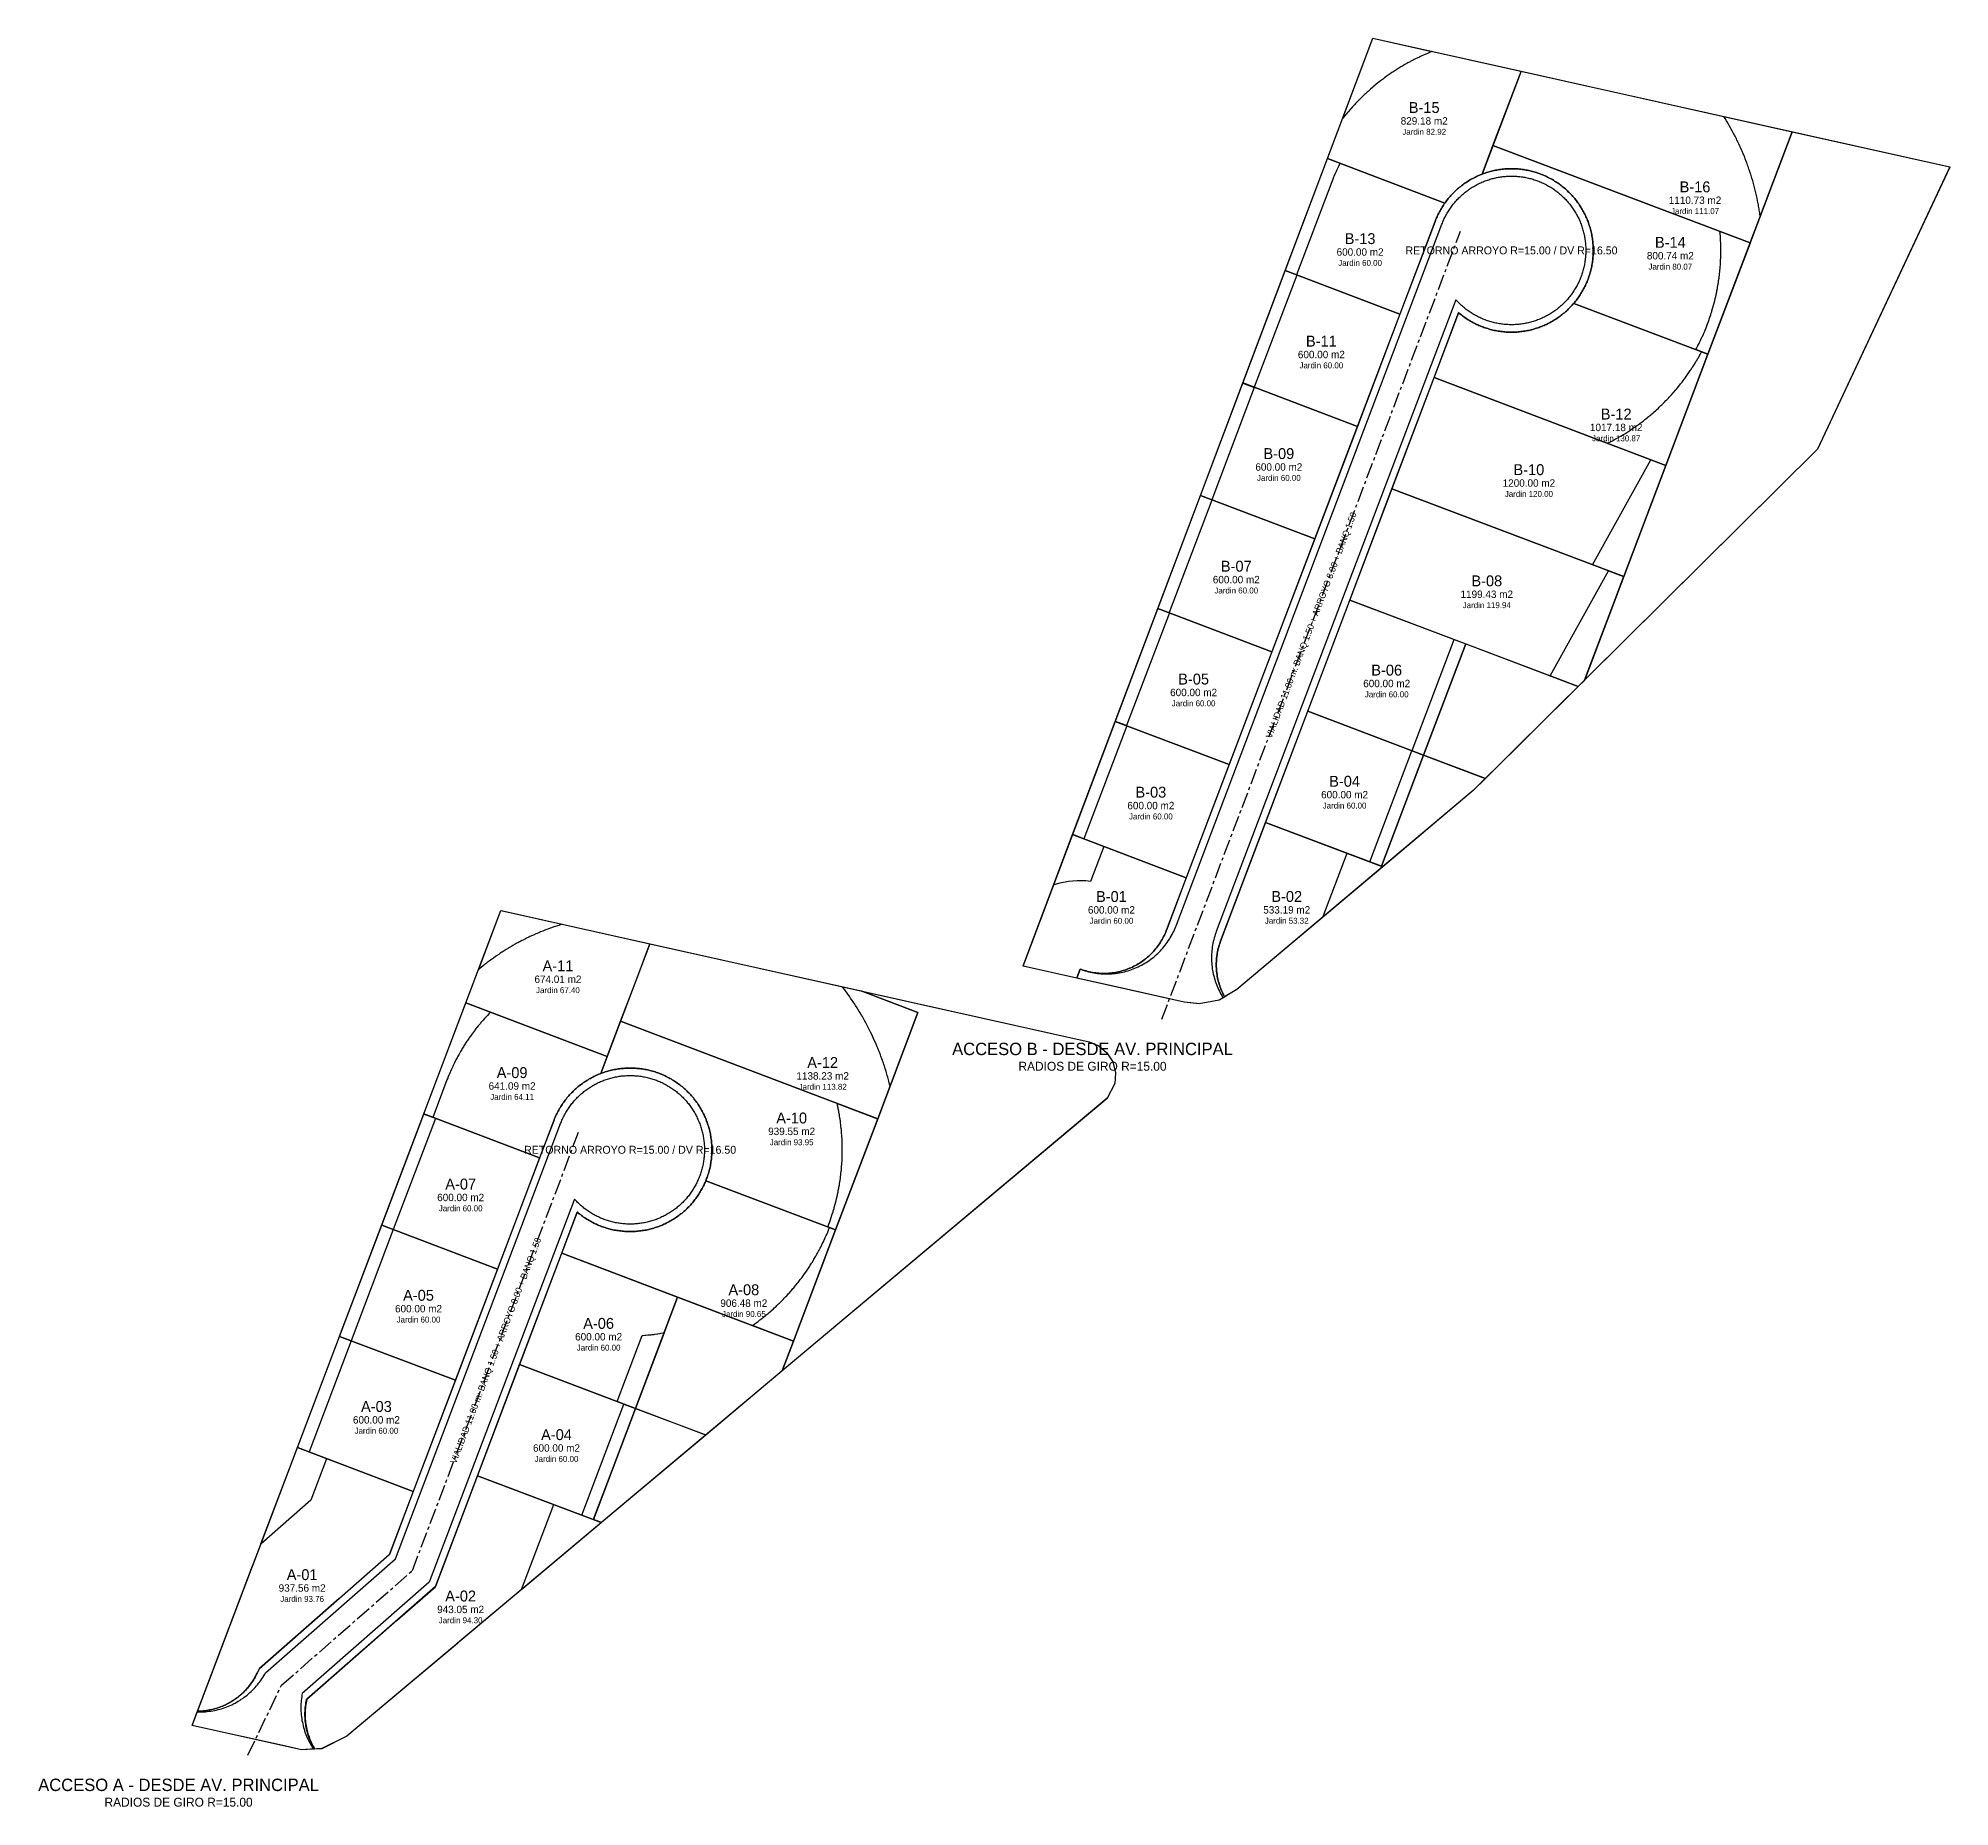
# Model space of a CAD drawing. Header units: metres. Extents: x 357848 to 358234, y 2285108 to 2285465.
import ezdxf
from ezdxf.enums import TextEntityAlignment as Align

# ---------------------------------------------------------------- set-up
doc = ezdxf.new("R2010")
doc.units = ezdxf.units.M
doc.linetypes.add('CENTER', pattern=[5.08, 3.175, -0.635, 0.635, -0.635])
for name, color, linetype in [('ACCESO', 1, 'Continuous'), ('JARDIN-DONACION-10', 3, 'Continuous'), ('LOTES', 2, 'Continuous'), ('LOTES-GRANDES', 6, 'Continuous'), ('PARQUE-LINEAL', 94, 'Continuous'), ('POLIGONO', 5, 'Continuous'), ('TEXTO', 7, 'Continuous'), ('VIAL-ARROYO', 8, 'Continuous'), ('VIAL-DERECHO-VIA', 9, 'Continuous'), ('VIAL-EJE', 1, 'Continuous')]:
    doc.layers.add(name, color=color, linetype=linetype)

msp = doc.modelspace()

# ---------------------------------------------------------------- texts
at = {"layer": 'ACCESO'}
for s, height, p in [('RETORNO ARROYO R=15.00 / DV R=16.50', 1.6, (358145.58, 2285422.31)), ('ACCESO B - DESDE AV. PRINCIPAL', 2.5, (358061.01, 2285261.14)), ('RADIOS DE GIRO R=15.00', 1.8, (358061.01, 2285257.64)), ('RETORNO ARROYO R=15.00 / DV R=16.50', 1.6, (357967.69, 2285240.78)), ('ACCESO A - DESDE AV. PRINCIPAL', 2.5, (357876.55, 2285112.6)), ('RADIOS DE GIRO R=15.00', 1.8, (357876.55, 2285109.1))]:
    msp.add_text(s, height=height, dxfattribs=at).set_placement(p, align=Align.MIDDLE_CENTER)
at = {"layer": 'TEXTO'}
for s, height, p in [('829.18 m2', 1.5, (358127.96, 2285448.45)), ('B-15', 2.2, (358127.96, 2285451.15)), ('Jardin 82.92', 1.2, (358127.96, 2285446.25)), ('B-16', 2.2, (358182.62, 2285435.14)), ('1110.73 m2', 1.5, (358182.62, 2285432.44)), ('Jardin 111.07', 1.2, (358182.62, 2285430.24)), ('B-13', 2.2, (358115.02, 2285424.69)), ('600.00 m2', 1.5, (358115.02, 2285421.99)), ('800.74 m2', 1.5, (358177.64, 2285421.24)), ('B-14', 2.2, (358177.64, 2285423.94)), ('Jardin 60.00', 1.2, (358115.02, 2285419.79)), ('Jardin 80.07', 1.2, (358177.64, 2285419.04)), ('B-11', 2.2, (358107.2, 2285404)), ('600.00 m2', 1.5, (358107.2, 2285401.3)), ('Jardin 60.00', 1.2, (358107.2, 2285399.1)), ('1017.18 m2', 1.5, (358166.71, 2285386.58)), ('B-12', 2.2, (358166.71, 2285389.28)), ('Jardin 130.87', 1.2, (358166.71, 2285384.38)), ('B-09', 2.2, (358098.62, 2285381.3)), ('600.00 m2', 1.5, (358098.62, 2285378.6)), ('Jardin 60.00', 1.2, (358098.62, 2285376.4)), ('1200.00 m2', 1.5, (358149.09, 2285375.36)), ('B-10', 2.2, (358149.09, 2285378.06)), ('Jardin 120.00', 1.2, (358149.09, 2285373.16)), ('600.00 m2', 1.5, (358090.03, 2285355.87)), ('B-07', 2.2, (358090.03, 2285358.57)), ('B-08', 2.2, (358140.59, 2285355.61)), ('Jardin 60.00', 1.2, (358090.03, 2285353.67)), ('1199.43 m2', 1.5, (358140.59, 2285352.91)), ('Jardin 119.94', 1.2, (358140.59, 2285350.71)), ('B-06', 2.2, (358120.39, 2285337.6)), ('600.00 m2', 1.5, (358081.42, 2285333.09)), ('B-05', 2.2, (358081.42, 2285335.79)), ('600.00 m2', 1.5, (358120.39, 2285334.9)), ('Jardin 60.00', 1.2, (358120.39, 2285332.7)), ('Jardin 60.00', 1.2, (358081.42, 2285330.89)), ('B-03', 2.2, (358072.79, 2285312.96)), ('B-04', 2.2, (358111.89, 2285315.16)), ('600.00 m2', 1.5, (358072.79, 2285310.26)), ('600.00 m2', 1.5, (358111.89, 2285312.46)), ('Jardin 60.00', 1.2, (358111.89, 2285310.26)), ('Jardin 60.00', 1.2, (358072.79, 2285308.06)), ('B-01', 2.2, (358064.83, 2285291.9)), ('B-02', 2.2, (358100.21, 2285291.91)), ('600.00 m2', 1.5, (358064.83, 2285289.2)), ('Jardin 60.00', 1.2, (358064.83, 2285287)), ('533.19 m2', 1.5, (358100.21, 2285289.21)), ('Jardin 53.32', 1.2, (358100.21, 2285287.01)), ('674.01 m2', 1.5, (357953.12, 2285275.2)), ('A-11', 2.2, (357953.12, 2285277.9)), ('Jardin 67.40', 1.2, (357953.12, 2285273)), ('A-09', 2.2, (357943.87, 2285256.36)), ('1138.23 m2', 1.5, (358006.55, 2285255.69)), ('A-12', 2.2, (358006.55, 2285258.39)), ('641.09 m2', 1.5, (357943.87, 2285253.66)), ('Jardin 113.82', 1.2, (358006.55, 2285253.49)), ('Jardin 64.11', 1.2, (357943.87, 2285251.46)), ('A-10', 2.2, (358000.29, 2285247.2)), ('939.55 m2', 1.5, (358000.29, 2285244.5)), ('Jardin 93.95', 1.2, (358000.29, 2285242.3)), ('A-07', 2.2, (357933.49, 2285233.86)), ('600.00 m2', 1.5, (357933.49, 2285231.16)), ('Jardin 60.00', 1.2, (357933.49, 2285228.96)), ('A-08', 2.2, (357990.64, 2285212.53)), ('A-05', 2.2, (357924.98, 2285211.41)), ('906.48 m2', 1.5, (357990.64, 2285209.83)), ('600.00 m2', 1.5, (357924.98, 2285208.71)), ('Jardin 60.00', 1.2, (357924.98, 2285206.51)), ('A-06', 2.2, (357961.33, 2285205.74)), ('Jardin 90.65', 1.2, (357990.64, 2285207.63)), ('600.00 m2', 1.5, (357961.33, 2285203.04)), ('Jardin 60.00', 1.2, (357961.33, 2285200.84)), ('600.00 m2', 1.5, (357916.48, 2285186.27)), ('A-03', 2.2, (357916.48, 2285188.97)), ('Jardin 60.00', 1.2, (357916.48, 2285184.07)), ('A-04', 2.2, (357952.83, 2285183.29)), ('600.00 m2', 1.5, (357952.83, 2285180.59)), ('Jardin 60.00', 1.2, (357952.83, 2285178.39)), ('A-01', 2.2, (357901.49, 2285155.03)), ('937.56 m2', 1.5, (357901.49, 2285152.33)), ('Jardin 93.76', 1.2, (357901.49, 2285150.13)), ('943.05 m2', 1.5, (357933.48, 2285148.01)), ('A-02', 2.2, (357933.48, 2285150.71)), ('Jardin 94.30', 1.2, (357933.48, 2285145.81))]:
    msp.add_text(s, height=height, dxfattribs=at).set_placement(p, align=Align.MIDDLE_CENTER)
for p in [(358105.15, 2285346.67), (357940.57, 2285200.26)]:
    msp.add_text('VIALIDAD 11.00 m: BANQ 1.50 + ARROYO 8.00 + BANQ 1.50', height=1.3, rotation=69.25, dxfattribs=at).set_placement(p, align=Align.MIDDLE_CENTER)

# ---------------------------------------------------------------- linework, layer by layer
at = {"layer": 'JARDIN-DONACION-10'}
for points in [[(358111.46, 2285448.88), (358111.46, 2285448.88), (358111.46, 2285448.88), (358111.46, 2285448.88), (358111.46, 2285448.88), (358111.46, 2285448.88), (358111.46, 2285448.88), (358111.46, 2285448.88), (358111.46, 2285448.88), (358111.46, 2285448.88), (358111.46, 2285448.88), (358111.45, 2285448.88), (358111.45, 2285448.88), (358111.45, 2285448.88), (358111.45, 2285448.88), (358111.45, 2285448.88), (358111.45, 2285448.88), (358111.45, 2285448.88), (358111.45, 2285448.88), (358111.45, 2285448.88), (358111.45, 2285448.88), (358111.45, 2285448.88), (358111.45, 2285448.88), (358111.45, 2285448.88), (358111.45, 2285448.88), (358111.45, 2285448.88), (358111.45, 2285448.89), (358111.45, 2285448.89), (358111.45, 2285448.89), (358111.45, 2285448.89), (358117.57, 2285465.13), (358117.57, 2285465.13), (358117.57, 2285465.13), (358117.57, 2285465.13), (358117.57, 2285465.13), (358117.57, 2285465.13), (358117.57, 2285465.13), (358117.57, 2285465.14), (358117.57, 2285465.14), (358117.57, 2285465.14), (358117.57, 2285465.14), (358117.57, 2285465.14), (358117.57, 2285465.14), (358117.58, 2285465.14), (358117.58, 2285465.14), (358117.58, 2285465.14), (358117.58, 2285465.14), (358117.58, 2285465.14), (358117.58, 2285465.14), (358129.52, 2285462.47), (358129.52, 2285462.47), (358129.52, 2285462.47), (358129.52, 2285462.47), (358129.52, 2285462.47), (358129.52, 2285462.47), (358129.52, 2285462.47), (358129.52, 2285462.47), (358129.52, 2285462.47), (358129.52, 2285462.47), (358129.52, 2285462.47), (358129.52, 2285462.47), (358129.52, 2285462.47), (358129.52, 2285462.46), (358129.52, 2285462.46), (358129.52, 2285462.46), (358129.52, 2285462.46), (358129.52, 2285462.46), (358129.52, 2285462.46), (358129.52, 2285462.46), (358129.52, 2285462.46), (358129.52, 2285462.46), (358129.52, 2285462.46), (358129.52, 2285462.46), (358129.52, 2285462.46), (358129.52, 2285462.46), (358129.52, 2285462.45), (358129.13, 2285462.3), (358129.13, 2285462.3), (358128.93, 2285462.21), (358128.93, 2285462.21), (358128.48, 2285462.02), (358128.48, 2285462.02), (358128.28, 2285461.94), (358128.28, 2285461.94), (358127.83, 2285461.74), (358127.83, 2285461.74), (358127.63, 2285461.65), (358127.63, 2285461.65), (358127.19, 2285461.44), (358127.19, 2285461.44), (358126.99, 2285461.35), (358126.99, 2285461.35), (358126.55, 2285461.14), (358126.55, 2285461.14), (358126.35, 2285461.04), (358126.35, 2285461.04), (358125.92, 2285460.82), (358125.92, 2285460.82), (358125.72, 2285460.72), (358125.72, 2285460.72), (358125.29, 2285460.49), (358125.29, 2285460.49), (358125.1, 2285460.39), (358125.1, 2285460.39), (358124.67, 2285460.16), (358124.67, 2285460.16), (358124.48, 2285460.05), (358124.48, 2285460.05), (358124.05, 2285459.81), (358124.05, 2285459.81), (358123.86, 2285459.7), (358123.86, 2285459.7), (358123.44, 2285459.45), (358123.44, 2285459.45), (358123.25, 2285459.34), (358123.25, 2285459.34), (358122.83, 2285459.08), (358122.83, 2285459.08), (358122.65, 2285458.97), (358122.65, 2285458.97), (358122.24, 2285458.71), (358122.24, 2285458.71), (358122.05, 2285458.59), (358122.05, 2285458.59), (358121.64, 2285458.32), (358121.64, 2285458.32), (358121.46, 2285458.2), (358121.46, 2285458.2), (358121.06, 2285457.92), (358121.06, 2285457.92), (358120.88, 2285457.8), (358120.88, 2285457.8), (358120.48, 2285457.52), (358120.48, 2285457.52), (358120.3, 2285457.39), (358120.3, 2285457.39), (358119.91, 2285457.1), (358119.91, 2285457.1), (358119.73, 2285456.97), (358119.73, 2285456.97), (358119.34, 2285456.68), (358119.34, 2285456.68), (358119.17, 2285456.55), (358119.17, 2285456.55), (358118.78, 2285456.24), (358118.78, 2285456.24), (358118.61, 2285456.11), (358118.61, 2285456.11), (358118.23, 2285455.8), (358118.23, 2285455.8), (358118.06, 2285455.66), (358118.06, 2285455.66), (358117.68, 2285455.35), (358117.68, 2285455.35), (358117.52, 2285455.21), (358117.52, 2285455.21), (358117.15, 2285454.89), (358117.15, 2285454.89), (358116.98, 2285454.74), (358116.98, 2285454.74), (358116.62, 2285454.42), (358116.62, 2285454.42), (358116.46, 2285454.27), (358116.46, 2285454.27), (358116.1, 2285453.94), (358116.1, 2285453.94), (358115.94, 2285453.79), (358115.94, 2285453.79), (358115.58, 2285453.45), (358115.58, 2285453.45), (358115.43, 2285453.3), (358115.43, 2285453.3), (358115.08, 2285452.96), (358115.08, 2285452.96), (358114.92, 2285452.8), (358114.92, 2285452.8), (358114.58, 2285452.46), (358114.58, 2285452.46), (358114.43, 2285452.3), (358114.43, 2285452.3), (358114.09, 2285451.95), (358114.09, 2285451.95), (358113.94, 2285451.79), (358113.94, 2285451.79), (358113.61, 2285451.43), (358113.61, 2285451.43), (358113.46, 2285451.26), (358113.46, 2285451.26), (358113.14, 2285450.9), (358113.14, 2285450.9), (358112.99, 2285450.73), (358112.99, 2285450.73), (358112.67, 2285450.36), (358112.67, 2285450.36), (358112.53, 2285450.2), (358112.53, 2285450.2), (358112.22, 2285449.82), (358112.22, 2285449.82), (358112.08, 2285449.65), (358112.08, 2285449.65), (358111.77, 2285449.27), (358111.77, 2285449.27), (358111.64, 2285449.1), (358111.64, 2285449.1), (358111.46, 2285448.88)], [(358188.46, 2285449.3), (358188.46, 2285449.31), (358188.46, 2285449.31), (358188.46, 2285449.31), (358188.46, 2285449.31), (358188.46, 2285449.31), (358188.46, 2285449.31), (358188.46, 2285449.31), (358188.46, 2285449.31), (358188.46, 2285449.31), (358188.46, 2285449.31), (358188.46, 2285449.31), (358188.46, 2285449.32), (358188.46, 2285449.32), (358188.46, 2285449.32), (358188.46, 2285449.32), (358188.46, 2285449.32), (358188.46, 2285449.32), (358188.46, 2285449.32), (358188.46, 2285449.32), (358188.47, 2285449.32), (358188.47, 2285449.32), (358188.47, 2285449.32), (358188.47, 2285449.32), (358188.47, 2285449.32), (358202.22, 2285446.25), (358202.23, 2285446.25), (358202.23, 2285446.25), (358202.23, 2285446.25), (358202.23, 2285446.25), (358202.23, 2285446.25), (358202.23, 2285446.25), (358202.23, 2285446.25), (358202.23, 2285446.25), (358202.23, 2285446.24), (358202.23, 2285446.24), (358202.23, 2285446.24), (358202.23, 2285446.24), (358202.23, 2285446.24), (358202.23, 2285446.24), (358202.23, 2285446.24), (358202.23, 2285446.24), (358202.23, 2285446.24), (358195.79, 2285429.24), (358195.79, 2285429.24), (358195.79, 2285429.24), (358195.79, 2285429.24), (358195.79, 2285429.24), (358195.79, 2285429.24), (358195.79, 2285429.24), (358195.79, 2285429.24), (358195.79, 2285429.24), (358195.78, 2285429.24), (358195.78, 2285429.24), (358195.78, 2285429.23), (358195.78, 2285429.23), (358195.78, 2285429.23), (358195.78, 2285429.23), (358195.78, 2285429.24), (358195.78, 2285429.24), (358195.78, 2285429.24), (358195.78, 2285429.24), (358195.78, 2285429.24), (358195.77, 2285429.24), (358195.77, 2285429.24), (358195.77, 2285429.24), (358195.77, 2285429.24), (358195.77, 2285429.24), (358195.77, 2285429.24), (358195.77, 2285429.24), (358195.77, 2285429.24), (358195.72, 2285429.6), (358195.72, 2285429.6), (358195.68, 2285429.88), (358195.68, 2285429.88), (358195.6, 2285430.42), (358195.6, 2285430.42), (358195.55, 2285430.7), (358195.55, 2285430.7), (358195.46, 2285431.24), (358195.46, 2285431.24), (358195.41, 2285431.52), (358195.41, 2285431.52), (358195.3, 2285432.06), (358195.3, 2285432.06), (358195.25, 2285432.33), (358195.25, 2285432.33), (358195.14, 2285432.87), (358195.14, 2285432.87), (358195.08, 2285433.14), (358195.08, 2285433.14), (358194.96, 2285433.68), (358194.96, 2285433.68), (358194.89, 2285433.95), (358194.89, 2285433.95), (358194.76, 2285434.48), (358194.76, 2285434.48), (358194.7, 2285434.76), (358194.7, 2285434.76), (358194.56, 2285435.29), (358194.56, 2285435.29), (358194.49, 2285435.56), (358194.49, 2285435.56), (358194.34, 2285436.09), (358194.34, 2285436.09), (358194.26, 2285436.36), (358194.26, 2285436.36), (358194.11, 2285436.88), (358194.11, 2285436.88), (358194.03, 2285437.15), (358194.03, 2285437.15), (358193.86, 2285437.68), (358193.86, 2285437.68), (358193.78, 2285437.94), (358193.78, 2285437.94), (358193.6, 2285438.46), (358193.6, 2285438.46), (358193.51, 2285438.73), (358193.51, 2285438.73), (358193.33, 2285439.25), (358193.33, 2285439.25), (358193.24, 2285439.51), (358193.24, 2285439.51), (358193.05, 2285440.03), (358193.05, 2285440.03), (358192.95, 2285440.29), (358192.95, 2285440.29), (358192.75, 2285440.8), (358192.75, 2285440.8), (358192.65, 2285441.06), (358192.65, 2285441.06), (358192.45, 2285441.57), (358192.45, 2285441.57), (358192.34, 2285441.83), (358192.34, 2285441.83), (358192.12, 2285442.33), (358192.12, 2285442.33), (358192.01, 2285442.59), (358192.01, 2285442.59), (358191.79, 2285443.09), (358191.79, 2285443.09), (358191.67, 2285443.35), (358191.67, 2285443.35), (358191.44, 2285443.85), (358191.44, 2285443.85), (358191.32, 2285444.1), (358191.32, 2285444.1), (358191.09, 2285444.59), (358191.09, 2285444.59), (358190.96, 2285444.85), (358190.96, 2285444.85), (358190.71, 2285445.34), (358190.71, 2285445.34), (358190.59, 2285445.58), (358190.59, 2285445.59), (358190.33, 2285446.07), (358190.33, 2285446.07), (358190.2, 2285446.32), (358190.2, 2285446.32), (358189.94, 2285446.8), (358189.94, 2285446.8), (358189.8, 2285447.05), (358189.8, 2285447.05), (358189.53, 2285447.52), (358189.53, 2285447.52), (358189.39, 2285447.77), (358189.39, 2285447.77), (358189.11, 2285448.24), (358189.11, 2285448.24), (358188.97, 2285448.48), (358188.97, 2285448.48), (358188.68, 2285448.95), (358188.68, 2285448.95), (358188.53, 2285449.19), (358188.53, 2285449.19), (358188.46, 2285449.3)], [(358099.9, 2285418.23), (358099.9, 2285418.23), (358099.9, 2285418.23), (358099.9, 2285418.23), (358099.9, 2285418.23), (358099.9, 2285418.23), (358099.9, 2285418.23), (358099.9, 2285418.23), (358099.9, 2285418.23), (358099.9, 2285418.24), (358099.9, 2285418.24), (358099.9, 2285418.24), (358099.9, 2285418.24), (358099.9, 2285418.24), (358099.9, 2285418.24), (358099.9, 2285418.24), (358099.9, 2285418.24), (358108.41, 2285440.84), (358108.41, 2285440.84), (358108.41, 2285440.84), (358108.42, 2285440.84), (358108.42, 2285440.84), (358108.42, 2285440.84), (358108.42, 2285440.84), (358108.42, 2285440.84), (358108.42, 2285440.84), (358108.42, 2285440.85), (358108.42, 2285440.85), (358108.42, 2285440.85), (358108.42, 2285440.85), (358108.42, 2285440.85), (358108.42, 2285440.85), (358108.43, 2285440.85), (358108.43, 2285440.84), (358110.95, 2285439.89), (358110.95, 2285439.89), (358110.95, 2285439.89), (358110.95, 2285439.89), (358110.95, 2285439.89), (358110.95, 2285439.89), (358110.95, 2285439.89), (358110.95, 2285439.89), (358110.95, 2285439.88), (358110.95, 2285439.88), (358110.95, 2285439.88), (358110.95, 2285439.88), (358110.95, 2285439.88), (358110.95, 2285439.88), (358110.95, 2285439.88), (358110.95, 2285439.88), (358110.95, 2285439.88), (358110.95, 2285439.88), (358110.79, 2285439.56), (358110.79, 2285439.56), (358110.71, 2285439.4), (358110.71, 2285439.4), (358110.52, 2285438.99), (358110.52, 2285438.99), (358110.44, 2285438.82), (358110.44, 2285438.82), (358110.25, 2285438.41), (358110.25, 2285438.41), (358110.17, 2285438.25), (358110.17, 2285438.25), (358109.99, 2285437.83), (358109.99, 2285437.83), (358109.92, 2285437.67), (358109.92, 2285437.67), (358109.74, 2285437.25), (358109.74, 2285437.25), (358109.67, 2285437.08), (358109.67, 2285437.08), (358109.5, 2285436.66), (358109.5, 2285436.66), (358109.44, 2285436.5), (358109.44, 2285436.5), (358109.3, 2285436.14), (358109.3, 2285436.14), (358102.19, 2285417.37), (358102.19, 2285417.37), (358102.19, 2285417.37), (358102.19, 2285417.37), (358102.18, 2285417.37), (358102.18, 2285417.37), (358102.18, 2285417.37), (358102.18, 2285417.37), (358102.18, 2285417.37), (358102.18, 2285417.37), (358102.18, 2285417.37), (358102.18, 2285417.37), (358102.18, 2285417.37), (358102.18, 2285417.37), (358102.18, 2285417.37), (358102.17, 2285417.37), (358102.17, 2285417.37), (358099.9, 2285418.23)], [(358182.8, 2285402.28), (358182.8, 2285402.28), (358182.8, 2285402.28), (358182.8, 2285402.28), (358182.8, 2285402.28), (358182.8, 2285402.28), (358182.8, 2285402.29), (358182.8, 2285402.29), (358182.79, 2285402.29), (358182.79, 2285402.29), (358182.79, 2285402.29), (358182.79, 2285402.29), (358182.79, 2285402.29), (358182.79, 2285402.29), (358182.79, 2285402.29), (358182.79, 2285402.29), (358182.79, 2285402.3), (358182.8, 2285402.3), (358182.89, 2285402.48), (358182.89, 2285402.48), (358183.12, 2285402.91), (358183.12, 2285402.91), (358183.21, 2285403.09), (358183.21, 2285403.09), (358183.43, 2285403.52), (358183.43, 2285403.52), (358183.52, 2285403.71), (358183.52, 2285403.71), (358183.73, 2285404.14), (358183.73, 2285404.14), (358183.82, 2285404.34), (358183.82, 2285404.34), (358184.02, 2285404.77), (358184.02, 2285404.77), (358184.11, 2285404.96), (358184.11, 2285404.96), (358184.31, 2285405.4), (358184.31, 2285405.4), (358184.39, 2285405.6), (358184.39, 2285405.6), (358184.58, 2285406.04), (358184.58, 2285406.04), (358184.66, 2285406.23), (358184.66, 2285406.23), (358184.84, 2285406.68), (358184.84, 2285406.68), (358184.92, 2285406.88), (358184.92, 2285406.88), (358185.09, 2285407.32), (358185.09, 2285407.32), (358185.16, 2285407.52), (358185.16, 2285407.52), (358185.33, 2285407.97), (358185.33, 2285407.97), (358185.4, 2285408.17), (358185.4, 2285408.17), (358185.56, 2285408.62), (358185.56, 2285408.62), (358185.63, 2285408.82), (358185.63, 2285408.82), (358185.78, 2285409.28), (358185.78, 2285409.28), (358185.84, 2285409.48), (358185.84, 2285409.48), (358185.98, 2285409.94), (358185.98, 2285409.94), (358186.04, 2285410.14), (358186.04, 2285410.14), (358186.18, 2285410.6), (358186.18, 2285410.6), (358186.24, 2285410.81), (358186.24, 2285410.81), (358186.37, 2285411.27), (358186.37, 2285411.27), (358186.42, 2285411.47), (358186.42, 2285411.47), (358186.54, 2285411.94), (358186.54, 2285411.94), (358186.59, 2285412.14), (358186.59, 2285412.14), (358186.71, 2285412.61), (358186.71, 2285412.61), (358186.75, 2285412.81), (358186.75, 2285412.81), (358186.86, 2285413.28), (358186.86, 2285413.28), (358186.9, 2285413.49), (358186.9, 2285413.49), (358187, 2285413.96), (358187, 2285413.96), (358187.04, 2285414.17), (358187.04, 2285414.17), (358187.13, 2285414.64), (358187.13, 2285414.64), (358187.17, 2285414.85), (358187.17, 2285414.85), (358187.25, 2285415.32), (358187.25, 2285415.32), (358187.29, 2285415.53), (358187.29, 2285415.53), (358187.36, 2285416), (358187.36, 2285416), (358187.39, 2285416.21), (358187.39, 2285416.21), (358187.46, 2285416.69), (358187.46, 2285416.69), (358187.49, 2285416.9), (358187.49, 2285416.9), (358187.54, 2285417.37), (358187.54, 2285417.37), (358187.57, 2285417.58), (358187.57, 2285417.58), (358187.62, 2285418.06), (358187.62, 2285418.06), (358187.64, 2285418.27), (358187.64, 2285418.27), (358187.68, 2285418.75), (358187.68, 2285418.75), (358187.7, 2285418.96), (358187.7, 2285418.96), (358187.74, 2285419.44), (358187.74, 2285419.44), (358187.75, 2285419.65), (358187.75, 2285419.65), (358187.78, 2285420.13), (358187.78, 2285420.13), (358187.79, 2285420.34), (358187.79, 2285420.34), (358187.81, 2285420.82), (358187.81, 2285420.82), (358187.81, 2285421.03), (358187.81, 2285421.03), (358187.83, 2285421.51), (358187.83, 2285421.51), (358187.83, 2285421.72), (358187.83, 2285421.72), (358187.83, 2285422.2), (358187.83, 2285422.2), (358187.83, 2285422.41), (358187.83, 2285422.41), (358187.83, 2285422.89), (358187.83, 2285422.89), (358187.83, 2285423.1), (358187.83, 2285423.1), (358187.81, 2285423.58), (358187.81, 2285423.58), (358187.81, 2285423.8), (358187.81, 2285423.8), (358187.79, 2285424.28), (358187.79, 2285424.28), (358187.78, 2285424.49), (358187.78, 2285424.49), (358187.75, 2285424.97), (358187.75, 2285424.97), (358187.74, 2285425.18), (358187.74, 2285425.18), (358187.7, 2285425.66), (358187.7, 2285425.66), (358187.68, 2285425.87), (358187.68, 2285425.87), (358187.66, 2285426.09), (358187.66, 2285426.09), (358187.66, 2285426.09), (358187.66, 2285426.09), (358187.66, 2285426.09), (358187.66, 2285426.09), (358187.66, 2285426.09), (358187.67, 2285426.1), (358187.67, 2285426.1), (358187.67, 2285426.1), (358187.67, 2285426.1), (358187.67, 2285426.1), (358187.67, 2285426.1), (358187.67, 2285426.1), (358187.67, 2285426.1), (358187.67, 2285426.1), (358187.67, 2285426.1), (358187.67, 2285426.1), (358187.67, 2285426.1), (358187.68, 2285426.1), (358187.68, 2285426.1), (358187.68, 2285426.1), (358193.72, 2285423.81), (358193.72, 2285423.81), (358193.72, 2285423.81), (358193.72, 2285423.81), (358193.73, 2285423.81), (358193.73, 2285423.81), (358193.73, 2285423.81), (358193.73, 2285423.8), (358193.73, 2285423.8), (358193.73, 2285423.8), (358193.73, 2285423.8), (358193.73, 2285423.8), (358193.73, 2285423.8), (358193.73, 2285423.8), (358193.73, 2285423.8), (358193.73, 2285423.8), (358193.73, 2285423.8), (358185.23, 2285401.37), (358185.23, 2285401.37), (358185.23, 2285401.37), (358185.23, 2285401.37), (358185.23, 2285401.37), (358185.23, 2285401.37), (358185.23, 2285401.37), (358185.23, 2285401.37), (358185.22, 2285401.37), (358185.22, 2285401.37), (358185.22, 2285401.37), (358185.22, 2285401.37), (358185.22, 2285401.37), (358185.22, 2285401.37), (358185.22, 2285401.37), (358185.22, 2285401.37), (358185.22, 2285401.37), (358182.8, 2285402.28)], [(358091.36, 2285395.54), (358091.35, 2285395.54), (358091.35, 2285395.55), (358091.35, 2285395.55), (358091.35, 2285395.55), (358091.35, 2285395.55), (358091.35, 2285395.55), (358091.35, 2285395.55), (358091.35, 2285395.55), (358091.35, 2285395.55), (358091.35, 2285395.55), (358091.35, 2285395.55), (358091.35, 2285395.55), (358091.35, 2285395.55), (358091.35, 2285395.56), (358091.35, 2285395.56), (358091.35, 2285395.56), (358099.89, 2285418.22), (358099.89, 2285418.22), (358099.89, 2285418.22), (358099.89, 2285418.23), (358099.89, 2285418.23), (358099.89, 2285418.23), (358099.89, 2285418.23), (358099.9, 2285418.23), (358099.9, 2285418.23), (358099.9, 2285418.23), (358099.9, 2285418.23), (358099.9, 2285418.23), (358099.9, 2285418.23), (358099.9, 2285418.23), (358099.9, 2285418.23), (358099.9, 2285418.23), (358099.9, 2285418.23), (358102.22, 2285417.35), (358102.22, 2285417.35), (358102.22, 2285417.35), (358102.22, 2285417.35), (358102.22, 2285417.35), (358102.22, 2285417.35), (358102.23, 2285417.35), (358102.23, 2285417.35), (358102.23, 2285417.35), (358102.23, 2285417.34), (358102.23, 2285417.34), (358102.23, 2285417.34), (358102.23, 2285417.34), (358102.23, 2285417.34), (358102.23, 2285417.34), (358102.23, 2285417.34), (358102.23, 2285417.34), (358093.64, 2285394.69), (358093.64, 2285394.69), (358093.64, 2285394.69), (358093.64, 2285394.69), (358093.64, 2285394.68), (358093.64, 2285394.68), (358093.64, 2285394.68), (358093.64, 2285394.68), (358093.64, 2285394.68), (358093.64, 2285394.68), (358093.64, 2285394.68), (358093.64, 2285394.68), (358093.63, 2285394.68), (358093.63, 2285394.68), (358093.63, 2285394.68), (358093.63, 2285394.68), (358093.63, 2285394.68), (358091.36, 2285395.54)], [(358164.97, 2285383.37), (358164.97, 2285383.37), (358164.97, 2285383.37), (358164.97, 2285383.37), (358164.97, 2285383.37), (358164.97, 2285383.38), (358164.97, 2285383.38), (358164.97, 2285383.38), (358164.97, 2285383.38), (358164.96, 2285383.38), (358164.96, 2285383.38), (358164.96, 2285383.38), (358164.96, 2285383.38), (358164.96, 2285383.38), (358164.96, 2285383.38), (358164.96, 2285383.38), (358164.96, 2285383.39), (358164.97, 2285383.39), (358164.97, 2285383.39), (358164.97, 2285383.39), (358164.97, 2285383.39), (358164.97, 2285383.39), (358164.97, 2285383.39), (358164.97, 2285383.39), (358164.97, 2285383.39), (358165.34, 2285383.58), (358165.34, 2285383.58), (358165.54, 2285383.68), (358165.54, 2285383.68), (358165.98, 2285383.91), (358165.98, 2285383.91), (358166.17, 2285384.01), (358166.17, 2285384.01), (358166.6, 2285384.25), (358166.6, 2285384.25), (358166.79, 2285384.35), (358166.79, 2285384.35), (358167.22, 2285384.6), (358167.22, 2285384.6), (358167.41, 2285384.71), (358167.41, 2285384.71), (358167.83, 2285384.96), (358167.84, 2285384.96), (358168.02, 2285385.07), (358168.02, 2285385.07), (358168.44, 2285385.32), (358168.44, 2285385.32), (358168.63, 2285385.44), (358168.63, 2285385.44), (358169.05, 2285385.7), (358169.05, 2285385.7), (358169.23, 2285385.82), (358169.23, 2285385.82), (358169.64, 2285386.09), (358169.64, 2285386.09), (358169.82, 2285386.22), (358169.82, 2285386.22), (358170.23, 2285386.49), (358170.23, 2285386.49), (358170.41, 2285386.62), (358170.41, 2285386.62), (358170.81, 2285386.9), (358170.81, 2285386.9), (358170.99, 2285387.03), (358170.99, 2285387.03), (358171.39, 2285387.32), (358171.39, 2285387.32), (358171.57, 2285387.45), (358171.57, 2285387.45), (358171.96, 2285387.74), (358171.96, 2285387.74), (358172.13, 2285387.88), (358172.13, 2285387.88), (358172.52, 2285388.18), (358172.52, 2285388.18), (358172.69, 2285388.32), (358172.69, 2285388.32), (358173.07, 2285388.63), (358173.07, 2285388.63), (358173.25, 2285388.77), (358173.25, 2285388.77), (358173.62, 2285389.08), (358173.62, 2285389.08), (358173.79, 2285389.22), (358173.79, 2285389.22), (358174.16, 2285389.54), (358174.16, 2285389.54), (358174.33, 2285389.69), (358174.33, 2285389.69), (358174.69, 2285390.02), (358174.69, 2285390.02), (358174.86, 2285390.16), (358174.86, 2285390.16), (358175.22, 2285390.5), (358175.22, 2285390.5), (358175.38, 2285390.65), (358175.38, 2285390.65), (358175.74, 2285390.99), (358175.74, 2285390.99), (358175.89, 2285391.14), (358175.89, 2285391.14), (358176.24, 2285391.48), (358176.24, 2285391.48), (358176.4, 2285391.64), (358176.4, 2285391.64), (358176.74, 2285391.99), (358176.74, 2285391.99), (358176.9, 2285392.15), (358176.9, 2285392.15), (358177.24, 2285392.5), (358177.24, 2285392.5), (358177.39, 2285392.66), (358177.39, 2285392.66), (358177.72, 2285393.03), (358177.72, 2285393.03), (358177.87, 2285393.19), (358177.87, 2285393.19), (358178.19, 2285393.56), (358178.19, 2285393.56), (358178.34, 2285393.72), (358178.34, 2285393.72), (358178.66, 2285394.09), (358178.66, 2285394.09), (358178.8, 2285394.26), (358178.8, 2285394.26), (358179.12, 2285394.64), (358179.12, 2285394.64), (358179.26, 2285394.81), (358179.26, 2285394.81), (358179.57, 2285395.19), (358179.57, 2285395.19), (358179.7, 2285395.36), (358179.7, 2285395.36), (358180, 2285395.75), (358180, 2285395.75), (358180.14, 2285395.93), (358180.14, 2285395.93), (358180.43, 2285396.32), (358180.43, 2285396.32), (358180.57, 2285396.49), (358180.57, 2285396.49), (358180.86, 2285396.89), (358180.86, 2285396.89), (358180.98, 2285397.07), (358180.98, 2285397.07), (358181.27, 2285397.47), (358181.27, 2285397.47), (358181.39, 2285397.65), (358181.39, 2285397.65), (358181.67, 2285398.06), (358181.67, 2285398.06), (358181.79, 2285398.24), (358181.79, 2285398.24), (358182.06, 2285398.65), (358182.06, 2285398.65), (358182.18, 2285398.84), (358182.18, 2285398.84), (358182.44, 2285399.25), (358182.44, 2285399.25), (358182.56, 2285399.44), (358182.56, 2285399.44), (358182.81, 2285399.86), (358182.81, 2285399.86), (358182.93, 2285400.05), (358182.93, 2285400.05), (358183.18, 2285400.47), (358183.18, 2285400.47), (358183.29, 2285400.66), (358183.29, 2285400.66), (358183.53, 2285401.09), (358183.53, 2285401.09), (358183.64, 2285401.28), (358183.64, 2285401.28), (358183.87, 2285401.71), (358183.87, 2285401.71), (358183.94, 2285401.84), (358183.94, 2285401.84), (358183.94, 2285401.84), (358183.94, 2285401.84), (358183.94, 2285401.84), (358183.94, 2285401.84), (358183.94, 2285401.85), (358183.94, 2285401.85), (358183.94, 2285401.85), (358183.95, 2285401.85), (358183.95, 2285401.85), (358183.95, 2285401.85), (358183.95, 2285401.85), (358183.95, 2285401.85), (358183.95, 2285401.85), (358183.95, 2285401.85), (358185.22, 2285401.37), (358185.22, 2285401.37), (358185.22, 2285401.37), (358185.22, 2285401.36), (358185.22, 2285401.36), (358185.22, 2285401.36), (358185.22, 2285401.36), (358185.22, 2285401.36), (358185.22, 2285401.36), (358185.22, 2285401.36), (358185.22, 2285401.36), (358185.22, 2285401.36), (358185.22, 2285401.36), (358185.22, 2285401.36), (358185.22, 2285401.36), (358185.22, 2285401.35), (358185.22, 2285401.35), (358176.73, 2285378.93), (358176.73, 2285378.93), (358176.72, 2285378.93), (358176.72, 2285378.93), (358176.72, 2285378.93), (358176.72, 2285378.93), (358176.72, 2285378.92), (358176.72, 2285378.92), (358176.72, 2285378.92), (358176.72, 2285378.92), (358176.72, 2285378.92), (358176.72, 2285378.92), (358176.72, 2285378.92), (358176.72, 2285378.92), (358176.71, 2285378.92), (358176.71, 2285378.92), (358176.71, 2285378.92), (358164.97, 2285383.37)], [(358082.79, 2285372.82), (358082.79, 2285372.82), (358082.79, 2285372.82), (358082.79, 2285372.82), (358082.79, 2285372.82), (358082.79, 2285372.82), (358082.79, 2285372.82), (358082.79, 2285372.82), (358082.79, 2285372.82), (358082.79, 2285372.82), (358082.79, 2285372.83), (358082.79, 2285372.83), (358082.79, 2285372.83), (358082.79, 2285372.83), (358082.79, 2285372.83), (358082.79, 2285372.83), (358082.79, 2285372.83), (358091.34, 2285395.54), (358091.34, 2285395.54), (358091.34, 2285395.54), (358091.34, 2285395.54), (358091.34, 2285395.54), (358091.35, 2285395.54), (358091.35, 2285395.54), (358091.35, 2285395.54), (358091.35, 2285395.54), (358091.35, 2285395.54), (358091.35, 2285395.54), (358091.35, 2285395.54), (358091.35, 2285395.54), (358091.35, 2285395.54), (358091.35, 2285395.54), (358091.35, 2285395.54), (358091.36, 2285395.54), (358093.67, 2285394.67), (358093.67, 2285394.67), (358093.67, 2285394.67), (358093.67, 2285394.67), (358093.67, 2285394.67), (358093.67, 2285394.67), (358093.67, 2285394.66), (358093.67, 2285394.66), (358093.67, 2285394.66), (358093.67, 2285394.66), (358093.67, 2285394.66), (358093.67, 2285394.66), (358093.67, 2285394.66), (358093.67, 2285394.66), (358093.67, 2285394.66), (358093.67, 2285394.66), (358093.67, 2285394.66), (358085.08, 2285371.96), (358085.07, 2285371.96), (358085.07, 2285371.96), (358085.07, 2285371.96), (358085.07, 2285371.96), (358085.07, 2285371.96), (358085.07, 2285371.96), (358085.07, 2285371.96), (358085.07, 2285371.96), (358085.07, 2285371.96), (358085.07, 2285371.96), (358085.07, 2285371.96), (358085.07, 2285371.96), (358085.07, 2285371.96), (358085.06, 2285371.96), (358085.06, 2285371.96), (358085.06, 2285371.96), (358082.79, 2285372.82)], [(358161.91, 2285358.87), (358161.91, 2285358.87), (358161.9, 2285358.87), (358161.9, 2285358.87), (358161.9, 2285358.87), (358161.9, 2285358.87), (358161.9, 2285358.87), (358161.9, 2285358.87), (358161.9, 2285358.87), (358161.9, 2285358.88), (358161.9, 2285358.88), (358161.9, 2285358.88), (358161.9, 2285358.88), (358161.9, 2285358.88), (358161.9, 2285358.88), (358161.9, 2285358.88), (358161.9, 2285358.88), (358161.9, 2285358.88), (358173.69, 2285380.06), (358173.69, 2285380.06), (358173.69, 2285380.06), (358173.69, 2285380.06), (358173.69, 2285380.06), (358173.69, 2285380.06), (358173.69, 2285380.06), (358173.69, 2285380.06), (358173.69, 2285380.06), (358173.7, 2285380.07), (358173.7, 2285380.07), (358173.7, 2285380.07), (358173.7, 2285380.07), (358173.7, 2285380.07), (358173.7, 2285380.06), (358173.7, 2285380.06), (358176.71, 2285378.92), (358176.71, 2285378.92), (358176.71, 2285378.92), (358176.72, 2285378.92), (358176.72, 2285378.92), (358176.72, 2285378.92), (358176.72, 2285378.92), (358176.72, 2285378.92), (358176.72, 2285378.92), (358176.72, 2285378.92), (358176.72, 2285378.92), (358176.72, 2285378.92), (358176.72, 2285378.91), (358176.72, 2285378.91), (358176.72, 2285378.91), (358176.72, 2285378.91), (358176.72, 2285378.91), (358168.22, 2285356.49), (358168.22, 2285356.49), (358168.22, 2285356.48), (358168.22, 2285356.48), (358168.22, 2285356.48), (358168.22, 2285356.48), (358168.22, 2285356.48), (358168.22, 2285356.48), (358168.22, 2285356.48), (358168.21, 2285356.48), (358168.21, 2285356.48), (358168.21, 2285356.48), (358168.21, 2285356.48), (358168.21, 2285356.48), (358168.21, 2285356.48), (358168.21, 2285356.48), (358168.21, 2285356.48), (358161.91, 2285358.87)], [(358074.21, 2285350.05), (358074.21, 2285350.05), (358074.21, 2285350.05), (358074.21, 2285350.05), (358074.21, 2285350.05), (358074.21, 2285350.05), (358074.21, 2285350.05), (358074.21, 2285350.06), (358074.21, 2285350.06), (358074.21, 2285350.06), (358074.21, 2285350.06), (358074.21, 2285350.06), (358074.21, 2285350.06), (358074.21, 2285350.06), (358074.21, 2285350.06), (358074.21, 2285350.06), (358074.21, 2285350.06), (358082.78, 2285372.81), (358082.78, 2285372.81), (358082.78, 2285372.81), (358082.78, 2285372.82), (358082.78, 2285372.82), (358082.78, 2285372.82), (358082.78, 2285372.82), (358082.78, 2285372.82), (358082.78, 2285372.82), (358082.78, 2285372.82), (358082.79, 2285372.82), (358082.79, 2285372.82), (358082.79, 2285372.82), (358082.79, 2285372.82), (358082.79, 2285372.82), (358082.79, 2285372.82), (358082.79, 2285372.82), (358085.1, 2285371.94), (358085.1, 2285371.94), (358085.1, 2285371.94), (358085.1, 2285371.94), (358085.1, 2285371.94), (358085.1, 2285371.94), (358085.1, 2285371.94), (358085.11, 2285371.94), (358085.11, 2285371.94), (358085.11, 2285371.94), (358085.11, 2285371.94), (358085.11, 2285371.94), (358085.11, 2285371.93), (358085.11, 2285371.93), (358085.11, 2285371.93), (358085.11, 2285371.93), (358085.11, 2285371.93), (358076.49, 2285349.2), (358076.49, 2285349.2), (358076.49, 2285349.2), (358076.49, 2285349.2), (358076.49, 2285349.2), (358076.49, 2285349.19), (358076.49, 2285349.19), (358076.49, 2285349.19), (358076.49, 2285349.19), (358076.49, 2285349.19), (358076.48, 2285349.19), (358076.48, 2285349.19), (358076.48, 2285349.19), (358076.48, 2285349.19), (358076.48, 2285349.19), (358076.48, 2285349.19), (358076.48, 2285349.19), (358074.21, 2285350.05)], [(358153.38, 2285336.43), (358153.38, 2285336.43), (358153.38, 2285336.43), (358153.38, 2285336.44), (358153.38, 2285336.44), (358153.38, 2285336.44), (358153.38, 2285336.44), (358153.38, 2285336.44), (358153.38, 2285336.44), (358153.38, 2285336.44), (358153.38, 2285336.44), (358153.38, 2285336.44), (358153.38, 2285336.44), (358153.38, 2285336.44), (358153.38, 2285336.45), (358153.38, 2285336.45), (358153.38, 2285336.45), (358153.38, 2285336.45), (358165.16, 2285357.63), (358165.16, 2285357.63), (358165.17, 2285357.63), (358165.17, 2285357.63), (358165.17, 2285357.63), (358165.17, 2285357.63), (358165.17, 2285357.63), (358165.17, 2285357.63), (358165.17, 2285357.63), (358165.17, 2285357.63), (358165.17, 2285357.63), (358165.17, 2285357.63), (358165.17, 2285357.63), (358165.17, 2285357.63), (358165.18, 2285357.63), (358165.18, 2285357.63), (358168.21, 2285356.48), (358168.21, 2285356.48), (358168.21, 2285356.48), (358168.21, 2285356.48), (358168.21, 2285356.48), (358168.21, 2285356.48), (358168.21, 2285356.48), (358168.21, 2285356.48), (358168.21, 2285356.48), (358168.21, 2285356.47), (358168.21, 2285356.47), (358168.21, 2285356.47), (358168.21, 2285356.47), (358168.21, 2285356.47), (358168.21, 2285356.47), (358168.21, 2285356.47), (358168.21, 2285356.47), (358160.28, 2285335.52), (358160.28, 2285335.52), (358160.27, 2285335.52), (358160.27, 2285335.52), (358160.27, 2285335.52), (358159.04, 2285334.3), (358159.04, 2285334.29), (358159.04, 2285334.29), (358159.04, 2285334.29), (358159.04, 2285334.29), (358159.04, 2285334.29), (358159.04, 2285334.29), (358159.04, 2285334.29), (358159.04, 2285334.29), (358159.03, 2285334.29), (358159.03, 2285334.29), (358159.03, 2285334.29), (358159.03, 2285334.29), (358153.38, 2285336.43)], [(358065.62, 2285327.24), (358065.62, 2285327.24), (358065.62, 2285327.24), (358065.61, 2285327.24), (358065.61, 2285327.24), (358065.61, 2285327.25), (358065.61, 2285327.25), (358065.61, 2285327.25), (358065.61, 2285327.25), (358065.61, 2285327.25), (358065.61, 2285327.25), (358065.61, 2285327.25), (358065.61, 2285327.25), (358065.61, 2285327.25), (358065.61, 2285327.25), (358065.61, 2285327.25), (358065.61, 2285327.26), (358074.2, 2285350.05), (358074.2, 2285350.05), (358074.2, 2285350.05), (358074.2, 2285350.05), (358074.2, 2285350.05), (358074.2, 2285350.05), (358074.2, 2285350.05), (358074.2, 2285350.05), (358074.2, 2285350.05), (358074.21, 2285350.05), (358074.21, 2285350.05), (358074.21, 2285350.05), (358074.21, 2285350.05), (358074.21, 2285350.05), (358074.21, 2285350.05), (358074.21, 2285350.05), (358074.21, 2285350.05), (358076.52, 2285349.18), (358076.52, 2285349.18), (358076.52, 2285349.18), (358076.52, 2285349.18), (358076.52, 2285349.18), (358076.52, 2285349.18), (358076.52, 2285349.17), (358076.52, 2285349.17), (358076.52, 2285349.17), (358076.52, 2285349.17), (358076.52, 2285349.17), (358076.52, 2285349.17), (358076.52, 2285349.17), (358076.52, 2285349.17), (358076.52, 2285349.17), (358076.52, 2285349.17), (358076.52, 2285349.17), (358067.89, 2285326.39), (358067.89, 2285326.39), (358067.89, 2285326.39), (358067.89, 2285326.39), (358067.89, 2285326.39), (358067.89, 2285326.39), (358067.89, 2285326.39), (358067.89, 2285326.39), (358067.89, 2285326.39), (358067.89, 2285326.39), (358067.88, 2285326.39), (358067.88, 2285326.38), (358067.88, 2285326.38), (358067.88, 2285326.38), (358067.88, 2285326.38), (358067.88, 2285326.39), (358067.88, 2285326.39), (358065.62, 2285327.24)], [(358125.5, 2285321.33), (358125.5, 2285321.33), (358125.5, 2285321.33), (358125.5, 2285321.33), (358125.5, 2285321.34), (358125.5, 2285321.34), (358125.5, 2285321.34), (358125.5, 2285321.34), (358125.5, 2285321.34), (358125.5, 2285321.34), (358125.49, 2285321.34), (358125.49, 2285321.34), (358125.49, 2285321.34), (358125.49, 2285321.34), (358125.49, 2285321.34), (358125.49, 2285321.35), (358125.5, 2285321.35), (358134, 2285343.77), (358134, 2285343.77), (358134, 2285343.77), (358134, 2285343.77), (358134, 2285343.77), (358134, 2285343.77), (358134, 2285343.77), (358134, 2285343.77), (358134, 2285343.78), (358134, 2285343.78), (358134, 2285343.78), (358134, 2285343.78), (358134, 2285343.78), (358134.01, 2285343.78), (358134.01, 2285343.78), (358134.01, 2285343.78), (358134.01, 2285343.78), (358136.33, 2285342.9), (358136.33, 2285342.9), (358136.33, 2285342.9), (358136.33, 2285342.9), (358136.33, 2285342.89), (358136.33, 2285342.89), (358136.33, 2285342.89), (358136.33, 2285342.89), (358136.33, 2285342.89), (358136.33, 2285342.89), (358136.33, 2285342.89), (358136.33, 2285342.89), (358136.33, 2285342.89), (358136.33, 2285342.89), (358136.33, 2285342.89), (358136.33, 2285342.88), (358136.33, 2285342.88), (358127.83, 2285320.46), (358127.83, 2285320.46), (358127.83, 2285320.46), (358127.83, 2285320.46), (358127.83, 2285320.46), (358127.83, 2285320.46), (358127.83, 2285320.46), (358127.83, 2285320.45), (358127.83, 2285320.45), (358127.83, 2285320.45), (358127.83, 2285320.45), (358127.83, 2285320.45), (358127.83, 2285320.45), (358127.82, 2285320.45), (358127.82, 2285320.45), (358127.82, 2285320.45), (358127.82, 2285320.45), (358125.5, 2285321.33)], [(358057.01, 2285304.39), (358057.01, 2285304.39), (358057, 2285304.39), (358057, 2285304.39), (358057, 2285304.39), (358057, 2285304.4), (358057, 2285304.4), (358057, 2285304.4), (358057, 2285304.4), (358057, 2285304.4), (358057, 2285304.4), (358057, 2285304.4), (358057, 2285304.4), (358057, 2285304.4), (358057, 2285304.4), (358057, 2285304.4), (358057, 2285304.41), (358065.6, 2285327.24), (358065.6, 2285327.24), (358065.6, 2285327.24), (358065.61, 2285327.24), (358065.61, 2285327.24), (358065.61, 2285327.24), (358065.61, 2285327.24), (358065.61, 2285327.24), (358065.61, 2285327.24), (358065.61, 2285327.24), (358065.61, 2285327.24), (358065.61, 2285327.24), (358065.61, 2285327.24), (358065.61, 2285327.24), (358065.62, 2285327.24), (358065.62, 2285327.24), (358065.62, 2285327.24), (358067.92, 2285326.37), (358067.92, 2285326.37), (358067.92, 2285326.37), (358067.92, 2285326.37), (358067.92, 2285326.37), (358067.92, 2285326.37), (358067.92, 2285326.37), (358067.92, 2285326.37), (358067.92, 2285326.37), (358067.92, 2285326.36), (358067.92, 2285326.36), (358067.92, 2285326.36), (358067.92, 2285326.36), (358067.92, 2285326.36), (358067.92, 2285326.36), (358067.92, 2285326.36), (358067.92, 2285326.36), (358059.28, 2285303.54), (358059.28, 2285303.54), (358059.28, 2285303.54), (358059.28, 2285303.54), (358059.27, 2285303.54), (358059.27, 2285303.54), (358059.27, 2285303.54), (358059.27, 2285303.54), (358059.27, 2285303.54), (358059.27, 2285303.54), (358059.27, 2285303.54), (358059.27, 2285303.54), (358059.27, 2285303.54), (358059.27, 2285303.54), (358059.27, 2285303.54), (358059.26, 2285303.54), (358059.26, 2285303.54), (358057.01, 2285304.39)], [(358117, 2285298.89), (358117, 2285298.89), (358116.99, 2285298.89), (358116.99, 2285298.89), (358116.99, 2285298.89), (358116.99, 2285298.89), (358116.99, 2285298.89), (358116.99, 2285298.9), (358116.99, 2285298.9), (358116.99, 2285298.9), (358116.99, 2285298.9), (358116.99, 2285298.9), (358116.99, 2285298.9), (358116.99, 2285298.9), (358116.99, 2285298.9), (358116.99, 2285298.9), (358116.99, 2285298.9), (358125.49, 2285321.33), (358125.49, 2285321.33), (358125.49, 2285321.33), (358125.49, 2285321.33), (358125.49, 2285321.33), (358125.49, 2285321.33), (358125.49, 2285321.33), (358125.49, 2285321.33), (358125.5, 2285321.33), (358125.5, 2285321.33), (358125.5, 2285321.33), (358125.5, 2285321.33), (358125.5, 2285321.33), (358125.5, 2285321.33), (358125.5, 2285321.33), (358125.5, 2285321.33), (358125.5, 2285321.33), (358127.82, 2285320.45), (358127.82, 2285320.45), (358127.82, 2285320.45), (358127.82, 2285320.45), (358127.82, 2285320.45), (358127.83, 2285320.45), (358127.83, 2285320.45), (358127.83, 2285320.45), (358127.83, 2285320.45), (358127.83, 2285320.45), (358127.83, 2285320.45), (358127.83, 2285320.45), (358127.83, 2285320.45), (358127.83, 2285320.44), (358127.83, 2285320.44), (358127.83, 2285320.44), (358127.83, 2285320.44), (358119.33, 2285298.02), (358119.33, 2285298.02), (358119.33, 2285298.02), (358119.33, 2285298.01), (358119.33, 2285298.01), (358119.33, 2285298.01), (358119.33, 2285298.01), (358119.33, 2285298.01), (358119.32, 2285298.01), (358119.32, 2285298.01), (358119.32, 2285298.01), (358119.32, 2285298.01), (358119.32, 2285298.01), (358119.32, 2285298.01), (358119.32, 2285298.01), (358119.32, 2285298.01), (358119.32, 2285298.01), (358117, 2285298.89)], [(358053.19, 2285294.24), (358053.19, 2285294.24), (358053.19, 2285294.24), (358053.18, 2285294.24), (358053.18, 2285294.24), (358053.18, 2285294.24), (358053.18, 2285294.24), (358053.18, 2285294.24), (358053.18, 2285294.24), (358053.18, 2285294.24), (358053.18, 2285294.24), (358053.18, 2285294.25), (358053.18, 2285294.25), (358053.18, 2285294.25), (358053.18, 2285294.25), (358053.18, 2285294.25), (358053.18, 2285294.25), (358053.18, 2285294.25), (358053.18, 2285294.25), (358053.18, 2285294.25), (358053.18, 2285294.25), (358053.18, 2285294.25), (358053.18, 2285294.26), (358053.18, 2285294.26), (358056.99, 2285304.39), (358056.99, 2285304.39), (358056.99, 2285304.39), (358056.99, 2285304.39), (358057, 2285304.39), (358057, 2285304.39), (358057, 2285304.39), (358057, 2285304.39), (358057, 2285304.39), (358057, 2285304.39), (358057, 2285304.39), (358057, 2285304.39), (358057, 2285304.39), (358057, 2285304.39), (358057, 2285304.39), (358057.01, 2285304.39), (358057.01, 2285304.39), (358063.29, 2285302.01), (358063.29, 2285302.01), (358063.29, 2285302.01), (358063.29, 2285302.01), (358063.3, 2285302.01), (358063.3, 2285302.01), (358063.3, 2285302.01), (358063.3, 2285302.01), (358063.3, 2285302), (358063.3, 2285302), (358063.3, 2285302), (358063.3, 2285302), (358063.3, 2285302), (358063.3, 2285302), (358063.3, 2285302), (358063.3, 2285302), (358063.3, 2285302), (358060.62, 2285294.94), (358060.62, 2285294.94), (358060.62, 2285294.94), (358060.62, 2285294.94), (358060.62, 2285294.94), (358060.62, 2285294.94), (358060.62, 2285294.94), (358060.62, 2285294.94), (358060.62, 2285294.94), (358060.62, 2285294.94), (358060.62, 2285294.94), (358060.62, 2285294.94), (358060.62, 2285294.94), (358060.61, 2285294.94), (358059.65, 2285295.04), (358059.65, 2285295.04), (358057.91, 2285295.07), (358057.9, 2285295.07), (358056.17, 2285294.92), (358056.17, 2285294.92), (358054.45, 2285294.61), (358054.45, 2285294.61), (358053.19, 2285294.24)], [(358107.51, 2285287.73), (358107.51, 2285287.73), (358107.51, 2285287.73), (358107.51, 2285287.72), (358107.51, 2285287.72), (358107.51, 2285287.72), (358107.51, 2285287.72), (358107.51, 2285287.72), (358107.51, 2285287.72), (358107.51, 2285287.72), (358107.51, 2285287.72), (358107.5, 2285287.72), (358107.5, 2285287.72), (358107.5, 2285287.73), (358107.5, 2285287.73), (358107.5, 2285287.73), (358107.5, 2285287.73), (358107.5, 2285287.73), (358107.5, 2285287.73), (358107.5, 2285287.73), (358107.5, 2285287.73), (358107.5, 2285287.73), (358107.5, 2285287.73), (358107.5, 2285287.73), (358107.5, 2285287.73), (358107.5, 2285287.74), (358107.5, 2285287.74), (358107.5, 2285287.74), (358112.39, 2285300.63), (358112.39, 2285300.63), (358112.39, 2285300.63), (358112.39, 2285300.63), (358112.39, 2285300.63), (358112.39, 2285300.63), (358112.39, 2285300.63), (358112.39, 2285300.63), (358112.39, 2285300.63), (358112.39, 2285300.63), (358112.39, 2285300.63), (358112.39, 2285300.63), (358112.39, 2285300.63), (358112.4, 2285300.63), (358112.4, 2285300.63), (358112.4, 2285300.63), (358112.4, 2285300.63), (358119.58, 2285297.91), (358119.58, 2285297.91), (358119.58, 2285297.91), (358119.58, 2285297.91), (358119.58, 2285297.91), (358119.59, 2285297.91), (358119.59, 2285297.91), (358119.59, 2285297.91), (358119.59, 2285297.91), (358119.59, 2285297.91), (358119.59, 2285297.9), (358119.59, 2285297.9), (358119.59, 2285297.9), (358119.59, 2285297.9), (358119.59, 2285297.9), (358119.59, 2285297.9), (358119.59, 2285297.9), (358119.59, 2285297.9), (358119.59, 2285297.9), (358119.59, 2285297.9), (358119.58, 2285297.9), (358119.58, 2285297.89), (358107.51, 2285287.73)], [(357937.14, 2285277.2), (357937.14, 2285277.2), (357937.14, 2285277.19), (357937.14, 2285277.19), (357937.14, 2285277.19), (357937.13, 2285277.19), (357937.13, 2285277.19), (357937.13, 2285277.19), (357937.13, 2285277.19), (357937.13, 2285277.19), (357937.13, 2285277.19), (357937.13, 2285277.19), (357937.13, 2285277.19), (357937.13, 2285277.2), (357937.13, 2285277.2), (357937.13, 2285277.2), (357937.13, 2285277.2), (357937.12, 2285277.2), (357937.12, 2285277.2), (357937.12, 2285277.2), (357937.12, 2285277.2), (357937.12, 2285277.2), (357937.12, 2285277.2), (357937.12, 2285277.2), (357937.12, 2285277.2), (357937.12, 2285277.21), (357937.12, 2285277.21), (357937.12, 2285277.21), (357941.62, 2285289.06), (357941.62, 2285289.06), (357941.62, 2285289.06), (357941.62, 2285289.07), (357941.62, 2285289.07), (357941.62, 2285289.07), (357941.62, 2285289.07), (357941.62, 2285289.07), (357941.62, 2285289.07), (357941.62, 2285289.07), (357941.62, 2285289.07), (357941.62, 2285289.07), (357941.62, 2285289.07), (357941.63, 2285289.07), (357941.63, 2285289.07), (357941.63, 2285289.07), (357941.63, 2285289.07), (357941.63, 2285289.07), (357941.63, 2285289.07), (357953.98, 2285286.31), (357953.98, 2285286.31), (357953.98, 2285286.31), (357953.98, 2285286.31), (357953.98, 2285286.31), (357953.98, 2285286.31), (357953.98, 2285286.31), (357953.98, 2285286.31), (357953.98, 2285286.31), (357953.98, 2285286.31), (357953.98, 2285286.31), (357953.98, 2285286.31), (357953.98, 2285286.31), (357953.98, 2285286.3), (357953.98, 2285286.3), (357953.98, 2285286.3), (357953.98, 2285286.3), (357953.98, 2285286.3), (357953.98, 2285286.3), (357953.98, 2285286.3), (357953.98, 2285286.3), (357953.98, 2285286.3), (357953.98, 2285286.3), (357953.98, 2285286.3), (357953.98, 2285286.29), (357953.98, 2285286.29), (357953.98, 2285286.29), (357953.98, 2285286.29), (357953.77, 2285286.23), (357953.77, 2285286.23), (357953.27, 2285286.08), (357953.27, 2285286.08), (357953.03, 2285286), (357953.03, 2285286), (357952.53, 2285285.83), (357952.53, 2285285.83), (357952.29, 2285285.75), (357952.29, 2285285.75), (357951.8, 2285285.58), (357951.8, 2285285.58), (357951.56, 2285285.49), (357951.56, 2285285.49), (357951.07, 2285285.31), (357951.07, 2285285.31), (357950.83, 2285285.22), (357950.83, 2285285.22), (357950.34, 2285285.03), (357950.34, 2285285.03), (357950.1, 2285284.94), (357950.1, 2285284.94), (357949.62, 2285284.75), (357949.62, 2285284.75), (357949.38, 2285284.65), (357949.38, 2285284.65), (357948.9, 2285284.44), (357948.9, 2285284.44), (357948.67, 2285284.34), (357948.67, 2285284.34), (357948.19, 2285284.13), (357948.19, 2285284.13), (357947.96, 2285284.03), (357947.96, 2285284.03), (357947.48, 2285283.81), (357947.48, 2285283.81), (357947.25, 2285283.7), (357947.25, 2285283.7), (357946.78, 2285283.47), (357946.78, 2285283.47), (357946.55, 2285283.36), (357946.55, 2285283.36), (357946.08, 2285283.12), (357946.08, 2285283.12), (357945.86, 2285283), (357945.86, 2285283), (357945.4, 2285282.76), (357945.39, 2285282.76), (357945.17, 2285282.64), (357945.17, 2285282.64), (357944.71, 2285282.39), (357944.71, 2285282.39), (357944.49, 2285282.27), (357944.49, 2285282.27), (357944.03, 2285282.01), (357944.03, 2285282.01), (357943.81, 2285281.88), (357943.81, 2285281.88), (357943.36, 2285281.62), (357943.36, 2285281.62), (357943.14, 2285281.49), (357943.14, 2285281.49), (357942.7, 2285281.21), (357942.7, 2285281.21), (357942.48, 2285281.08), (357942.48, 2285281.08), (357942.04, 2285280.8), (357942.04, 2285280.8), (357941.83, 2285280.66), (357941.82, 2285280.66), (357941.39, 2285280.37), (357941.39, 2285280.37), (357941.18, 2285280.23), (357941.18, 2285280.23), (357940.74, 2285279.94), (357940.74, 2285279.94), (357940.53, 2285279.79), (357940.53, 2285279.79), (357940.11, 2285279.49), (357940.11, 2285279.49), (357939.9, 2285279.34), (357939.9, 2285279.34), (357939.48, 2285279.04), (357939.48, 2285279.04), (357939.27, 2285278.88), (357939.27, 2285278.88), (357938.85, 2285278.57), (357938.85, 2285278.57), (357938.65, 2285278.41), (357938.65, 2285278.41), (357938.24, 2285278.09), (357938.24, 2285278.09), (357938.04, 2285277.93), (357938.04, 2285277.93), (357937.63, 2285277.6), (357937.63, 2285277.6), (357937.44, 2285277.44), (357937.44, 2285277.44), (357937.14, 2285277.2)], [(358010.56, 2285273.66), (358010.56, 2285273.66), (358010.56, 2285273.66), (358010.56, 2285273.66), (358010.56, 2285273.66), (358010.56, 2285273.66), (358010.56, 2285273.66), (358010.56, 2285273.66), (358010.56, 2285273.66), (358010.56, 2285273.67), (358010.56, 2285273.67), (358010.56, 2285273.67), (358010.56, 2285273.67), (358010.56, 2285273.67), (358010.56, 2285273.67), (358010.56, 2285273.67), (358010.56, 2285273.67), (358010.57, 2285273.67), (358010.57, 2285273.67), (358010.57, 2285273.67), (358010.57, 2285273.67), (358010.57, 2285273.67), (358010.57, 2285273.67), (358010.57, 2285273.67), (358010.57, 2285273.67), (358010.57, 2285273.67), (358014.31, 2285272.84), (358014.31, 2285272.84), (358025.77, 2285268.49), (358025.77, 2285268.49), (358025.77, 2285268.49), (358025.78, 2285268.49), (358025.78, 2285268.49), (358025.78, 2285268.49), (358025.78, 2285268.49), (358025.78, 2285268.49), (358025.78, 2285268.49), (358025.78, 2285268.49), (358025.78, 2285268.49), (358025.78, 2285268.49), (358025.78, 2285268.49), (358025.78, 2285268.48), (358025.78, 2285268.48), (358025.78, 2285268.48), (358025.78, 2285268.48), (358020.17, 2285253.69), (358020.17, 2285253.69), (358020.17, 2285253.69), (358020.17, 2285253.69), (358020.17, 2285253.69), (358020.17, 2285253.68), (358020.17, 2285253.68), (358020.17, 2285253.68), (358020.17, 2285253.68), (358020.17, 2285253.68), (358020.17, 2285253.68), (358020.17, 2285253.68), (358020.16, 2285253.68), (358020.16, 2285253.68), (358020.16, 2285253.68), (358020.16, 2285253.68), (358020.16, 2285253.68), (358020.16, 2285253.68), (358020.16, 2285253.68), (358020.16, 2285253.68), (358020.16, 2285253.68), (358020.16, 2285253.69), (358020.16, 2285253.69), (358020.16, 2285253.69), (358020.15, 2285253.69), (358020.15, 2285253.69), (358020.15, 2285253.69), (358020.14, 2285253.76), (358020.14, 2285253.76), (358020.06, 2285254.05), (358020.06, 2285254.05), (358019.92, 2285254.61), (358019.92, 2285254.61), (358019.84, 2285254.91), (358019.84, 2285254.91), (358019.69, 2285255.46), (358019.69, 2285255.46), (358019.6, 2285255.76), (358019.6, 2285255.76), (358019.44, 2285256.31), (358019.44, 2285256.31), (358019.35, 2285256.61), (358019.35, 2285256.61), (358019.18, 2285257.16), (358019.18, 2285257.16), (358019.08, 2285257.45), (358019.08, 2285257.45), (358018.9, 2285258), (358018.9, 2285258), (358018.8, 2285258.29), (358018.8, 2285258.29), (358018.61, 2285258.83), (358018.61, 2285258.83), (358018.51, 2285259.12), (358018.51, 2285259.12), (358018.31, 2285259.66), (358018.31, 2285259.66), (358018.2, 2285259.95), (358018.2, 2285259.95), (358018, 2285260.49), (358018, 2285260.49), (358017.88, 2285260.78), (358017.88, 2285260.78), (358017.67, 2285261.31), (358017.67, 2285261.31), (358017.55, 2285261.59), (358017.55, 2285261.59), (358017.32, 2285262.13), (358017.32, 2285262.13), (358017.2, 2285262.41), (358017.2, 2285262.41), (358016.97, 2285262.93), (358016.97, 2285262.93), (358016.84, 2285263.21), (358016.84, 2285263.21), (358016.6, 2285263.74), (358016.6, 2285263.74), (358016.47, 2285264.02), (358016.47, 2285264.02), (358016.22, 2285264.54), (358016.22, 2285264.54), (358016.08, 2285264.81), (358016.08, 2285264.81), (358015.82, 2285265.33), (358015.82, 2285265.33), (358015.68, 2285265.6), (358015.68, 2285265.6), (358015.41, 2285266.11), (358015.41, 2285266.11), (358015.27, 2285266.38), (358015.27, 2285266.38), (358014.99, 2285266.89), (358014.99, 2285266.89), (358014.84, 2285267.16), (358014.84, 2285267.16), (358014.56, 2285267.66), (358014.56, 2285267.66), (358014.4, 2285267.92), (358014.4, 2285267.92), (358014.11, 2285268.42), (358014.11, 2285268.42), (358013.95, 2285268.68), (358013.95, 2285268.68), (358013.65, 2285269.18), (358013.65, 2285269.18), (358013.49, 2285269.44), (358013.49, 2285269.44), (358013.18, 2285269.93), (358013.18, 2285269.93), (358013.02, 2285270.18), (358013.02, 2285270.18), (358012.7, 2285270.67), (358012.7, 2285270.67), (358012.53, 2285270.92), (358012.53, 2285270.92), (358012.2, 2285271.4), (358012.2, 2285271.4), (358012.03, 2285271.65), (358012.03, 2285271.65), (358011.7, 2285272.12), (358011.7, 2285272.12), (358011.52, 2285272.37), (358011.52, 2285272.37), (358011.18, 2285272.84), (358011.18, 2285272.84), (358011, 2285273.08), (358011, 2285273.08), (358010.65, 2285273.55), (358010.65, 2285273.55), (358010.56, 2285273.66)], [(357926.07, 2285248), (357926.07, 2285248), (357926.06, 2285248), (357926.06, 2285248.01), (357926.06, 2285248.01), (357926.06, 2285248.01), (357926.06, 2285248.01), (357926.06, 2285248.01), (357926.06, 2285248.01), (357926.06, 2285248.01), (357926.06, 2285248.01), (357926.06, 2285248.01), (357926.06, 2285248.01), (357926.06, 2285248.01), (357926.06, 2285248.02), (357926.06, 2285248.02), (357926.06, 2285248.02), (357934.56, 2285270.44), (357934.56, 2285270.44), (357934.56, 2285270.44), (357934.56, 2285270.44), (357934.56, 2285270.44), (357934.56, 2285270.44), (357934.56, 2285270.45), (357934.56, 2285270.45), (357934.56, 2285270.45), (357934.57, 2285270.45), (357934.57, 2285270.45), (357934.57, 2285270.45), (357934.57, 2285270.45), (357934.57, 2285270.45), (357934.57, 2285270.45), (357934.57, 2285270.45), (357934.57, 2285270.45), (357939.52, 2285268.57), (357939.52, 2285268.57), (357939.52, 2285268.57), (357939.52, 2285268.57), (357939.52, 2285268.57), (357939.52, 2285268.57), (357939.52, 2285268.57), (357939.52, 2285268.57), (357939.52, 2285268.57), (357939.52, 2285268.57), (357939.52, 2285268.56), (357939.52, 2285268.56), (357939.52, 2285268.56), (357939.52, 2285268.56), (357939.52, 2285268.56), (357939.52, 2285268.56), (357939.52, 2285268.56), (357939.52, 2285268.56), (357939.52, 2285268.56), (357939.52, 2285268.56), (357939.52, 2285268.56), (357939.33, 2285268.36), (357939.33, 2285268.36), (357939.2, 2285268.22), (357939.2, 2285268.22), (357938.88, 2285267.89), (357938.88, 2285267.89), (357938.75, 2285267.75), (357938.75, 2285267.75), (357938.44, 2285267.42), (357938.44, 2285267.42), (357938.31, 2285267.28), (357938.31, 2285267.28), (357938.01, 2285266.93), (357938.01, 2285266.93), (357937.88, 2285266.79), (357937.88, 2285266.79), (357937.59, 2285266.44), (357937.59, 2285266.44), (357937.46, 2285266.3), (357937.46, 2285266.3), (357937.17, 2285265.95), (357937.17, 2285265.95), (357937.05, 2285265.8), (357937.05, 2285265.8), (357936.76, 2285265.45), (357936.76, 2285265.45), (357936.64, 2285265.3), (357936.64, 2285265.3), (357936.36, 2285264.94), (357936.36, 2285264.94), (357936.25, 2285264.79), (357936.25, 2285264.79), (357935.97, 2285264.42), (357935.97, 2285264.42), (357935.86, 2285264.27), (357935.86, 2285264.27), (357935.59, 2285263.9), (357935.59, 2285263.9), (357935.48, 2285263.74), (357935.48, 2285263.74), (357935.21, 2285263.37), (357935.21, 2285263.37), (357935.11, 2285263.21), (357935.11, 2285263.21), (357934.85, 2285262.84), (357934.85, 2285262.84), (357934.74, 2285262.68), (357934.74, 2285262.68), (357934.49, 2285262.3), (357934.49, 2285262.3), (357934.39, 2285262.14), (357934.39, 2285262.14), (357934.15, 2285261.75), (357934.15, 2285261.75), (357934.05, 2285261.59), (357934.05, 2285261.59), (357933.81, 2285261.2), (357933.81, 2285261.2), (357933.71, 2285261.04), (357933.71, 2285261.04), (357933.48, 2285260.64), (357933.48, 2285260.64), (357933.38, 2285260.48), (357933.38, 2285260.48), (357933.16, 2285260.08), (357933.16, 2285260.08), (357933.06, 2285259.91), (357933.06, 2285259.91), (357932.85, 2285259.51), (357932.85, 2285259.51), (357932.76, 2285259.34), (357932.76, 2285259.34), (357932.54, 2285258.94), (357932.54, 2285258.94), (357932.46, 2285258.77), (357932.46, 2285258.77), (357932.25, 2285258.36), (357932.25, 2285258.36), (357932.17, 2285258.19), (357932.17, 2285258.19), (357931.97, 2285257.78), (357931.97, 2285257.78), (357931.89, 2285257.61), (357931.89, 2285257.61), (357931.69, 2285257.19), (357931.69, 2285257.19), (357931.62, 2285257.02), (357931.62, 2285257.02), (357931.43, 2285256.6), (357931.43, 2285256.6), (357931.36, 2285256.43), (357931.36, 2285256.43), (357931.18, 2285256), (357931.18, 2285256), (357931.1, 2285255.83), (357931.1, 2285255.83), (357930.93, 2285255.4), (357930.93, 2285255.4), (357930.87, 2285255.24), (357930.87, 2285255.24), (357930.72, 2285254.87), (357930.72, 2285254.87), (357927.87, 2285247.33), (357927.87, 2285247.33), (357927.87, 2285247.33), (357927.87, 2285247.33), (357927.87, 2285247.33), (357927.87, 2285247.33), (357927.86, 2285247.33), (357927.86, 2285247.33), (357927.86, 2285247.33), (357927.86, 2285247.33), (357927.86, 2285247.33), (357927.86, 2285247.33), (357927.86, 2285247.33), (357927.86, 2285247.33), (357927.86, 2285247.33), (357927.86, 2285247.33), (357927.85, 2285247.33), (357926.07, 2285248)], [(358007.59, 2285225.2), (358007.59, 2285225.2), (358007.59, 2285225.21), (358007.59, 2285225.21), (358007.59, 2285225.21), (358007.59, 2285225.21), (358007.59, 2285225.21), (358007.59, 2285225.21), (358007.58, 2285225.21), (358007.58, 2285225.21), (358007.58, 2285225.21), (358007.58, 2285225.21), (358007.58, 2285225.21), (358007.58, 2285225.21), (358007.58, 2285225.22), (358007.58, 2285225.22), (358007.58, 2285225.22), (358007.73, 2285225.59), (358007.73, 2285225.59), (358007.81, 2285225.79), (358007.81, 2285225.79), (358007.97, 2285226.25), (358007.97, 2285226.25), (358008.05, 2285226.45), (358008.05, 2285226.45), (358008.21, 2285226.91), (358008.21, 2285226.91), (358008.27, 2285227.12), (358008.27, 2285227.12), (358008.43, 2285227.58), (358008.43, 2285227.58), (358008.49, 2285227.78), (358008.49, 2285227.78), (358008.64, 2285228.24), (358008.64, 2285228.24), (358008.7, 2285228.45), (358008.7, 2285228.45), (358008.84, 2285228.92), (358008.84, 2285228.92), (358008.9, 2285229.12), (358008.9, 2285229.12), (358009.03, 2285229.59), (358009.03, 2285229.59), (358009.08, 2285229.8), (358009.08, 2285229.8), (358009.2, 2285230.27), (358009.2, 2285230.27), (358009.26, 2285230.48), (358009.26, 2285230.48), (358009.37, 2285230.95), (358009.37, 2285230.95), (358009.42, 2285231.16), (358009.42, 2285231.16), (358009.52, 2285231.63), (358009.52, 2285231.63), (358009.57, 2285231.84), (358009.57, 2285231.84), (358009.67, 2285232.32), (358009.67, 2285232.32), (358009.71, 2285232.53), (358009.71, 2285232.53), (358009.8, 2285233.01), (358009.8, 2285233.01), (358009.84, 2285233.22), (358009.84, 2285233.22), (358009.92, 2285233.7), (358009.92, 2285233.7), (358009.96, 2285233.91), (358009.96, 2285233.91), (358010.03, 2285234.39), (358010.03, 2285234.39), (358010.06, 2285234.6), (358010.06, 2285234.6), (358010.13, 2285235.08), (358010.13, 2285235.08), (358010.16, 2285235.29), (358010.16, 2285235.29), (358010.22, 2285235.78), (358010.22, 2285235.78), (358010.24, 2285235.99), (358010.24, 2285235.99), (358010.3, 2285236.47), (358010.3, 2285236.47), (358010.32, 2285236.69), (358010.32, 2285236.69), (358010.36, 2285237.17), (358010.36, 2285237.17), (358010.38, 2285237.39), (358010.38, 2285237.39), (358010.41, 2285237.87), (358010.41, 2285237.87), (358010.43, 2285238.08), (358010.43, 2285238.08), (358010.46, 2285238.57), (358010.46, 2285238.57), (358010.47, 2285238.78), (358010.47, 2285238.78), (358010.49, 2285239.27), (358010.49, 2285239.27), (358010.49, 2285239.48), (358010.49, 2285239.48), (358010.5, 2285239.97), (358010.5, 2285239.97), (358010.51, 2285240.18), (358010.51, 2285240.18), (358010.51, 2285240.67), (358010.51, 2285240.67), (358010.51, 2285240.88), (358010.51, 2285240.88), (358010.51, 2285241.37), (358010.51, 2285241.37), (358010.5, 2285241.59), (358010.5, 2285241.59), (358010.49, 2285242.07), (358010.49, 2285242.07), (358010.49, 2285242.29), (358010.49, 2285242.29), (358010.47, 2285242.77), (358010.47, 2285242.77), (358010.46, 2285242.99), (358010.46, 2285242.99), (358010.43, 2285243.47), (358010.43, 2285243.47), (358010.41, 2285243.69), (358010.41, 2285243.69), (358010.38, 2285244.17), (358010.38, 2285244.17), (358010.36, 2285244.38), (358010.36, 2285244.38), (358010.32, 2285244.87), (358010.32, 2285244.87), (358010.3, 2285245.08), (358010.3, 2285245.08), (358010.24, 2285245.56), (358010.24, 2285245.56), (358010.22, 2285245.78), (358010.22, 2285245.78), (358010.16, 2285246.26), (358010.16, 2285246.26), (358010.13, 2285246.47), (358010.13, 2285246.47), (358010.06, 2285246.95), (358010.06, 2285246.95), (358010.03, 2285247.17), (358010.03, 2285247.17), (358009.96, 2285247.65), (358009.96, 2285247.65), (358009.92, 2285247.86), (358009.92, 2285247.86), (358009.84, 2285248.34), (358009.84, 2285248.34), (358009.8, 2285248.55), (358009.8, 2285248.55), (358009.71, 2285249.03), (358009.71, 2285249.03), (358009.67, 2285249.24), (358009.67, 2285249.24), (358009.57, 2285249.71), (358009.57, 2285249.71), (358009.52, 2285249.92), (358009.52, 2285249.92), (358009.48, 2285250.14), (358009.48, 2285250.14), (358009.48, 2285250.14), (358009.48, 2285250.14), (358009.48, 2285250.14), (358009.48, 2285250.14), (358009.48, 2285250.14), (358009.48, 2285250.15), (358009.48, 2285250.15), (358009.48, 2285250.15), (358009.48, 2285250.15), (358009.48, 2285250.15), (358009.48, 2285250.15), (358009.48, 2285250.15), (358009.48, 2285250.15), (358009.48, 2285250.15), (358009.48, 2285250.15), (358009.48, 2285250.15), (358009.49, 2285250.15), (358009.49, 2285250.15), (358009.49, 2285250.15), (358009.49, 2285250.15), (358009.49, 2285250.15), (358017.65, 2285247.06), (358017.65, 2285247.06), (358017.65, 2285247.06), (358017.65, 2285247.06), (358017.65, 2285247.06), (358017.65, 2285247.05), (358017.65, 2285247.05), (358017.65, 2285247.05), (358017.66, 2285247.05), (358017.66, 2285247.05), (358017.66, 2285247.05), (358017.66, 2285247.05), (358017.66, 2285247.05), (358017.66, 2285247.05), (358017.66, 2285247.05), (358017.66, 2285247.05), (358017.66, 2285247.04), (358009.16, 2285224.62), (358009.16, 2285224.62), (358009.16, 2285224.62), (358009.16, 2285224.62), (358009.16, 2285224.62), (358009.16, 2285224.62), (358009.15, 2285224.62), (358009.15, 2285224.62), (358009.15, 2285224.62), (358009.15, 2285224.61), (358009.15, 2285224.61), (358009.15, 2285224.61), (358009.15, 2285224.61), (358009.15, 2285224.61), (358009.15, 2285224.61), (358009.15, 2285224.61), (358009.15, 2285224.62), (358007.59, 2285225.2)], [(357917.56, 2285225.56), (357917.56, 2285225.56), (357917.56, 2285225.56), (357917.56, 2285225.56), (357917.56, 2285225.56), (357917.56, 2285225.56), (357917.56, 2285225.56), (357917.55, 2285225.56), (357917.55, 2285225.56), (357917.55, 2285225.56), (357917.55, 2285225.57), (357917.55, 2285225.57), (357917.55, 2285225.57), (357917.55, 2285225.57), (357917.55, 2285225.57), (357917.55, 2285225.57), (357917.55, 2285225.57), (357926.05, 2285248), (357926.05, 2285248), (357926.05, 2285248), (357926.05, 2285248), (357926.06, 2285248), (357926.06, 2285248), (357926.06, 2285248), (357926.06, 2285248), (357926.06, 2285248), (357926.06, 2285248), (357926.06, 2285248), (357926.06, 2285248), (357926.06, 2285248), (357926.06, 2285248), (357926.06, 2285248), (357926.07, 2285248), (357926.07, 2285248), (357928.38, 2285247.13), (357928.39, 2285247.13), (357928.39, 2285247.12), (357928.39, 2285247.12), (357928.39, 2285247.12), (357928.39, 2285247.12), (357928.39, 2285247.12), (357928.39, 2285247.12), (357928.39, 2285247.12), (357928.39, 2285247.12), (357928.39, 2285247.12), (357928.39, 2285247.12), (357928.39, 2285247.12), (357928.39, 2285247.12), (357928.39, 2285247.11), (357928.39, 2285247.11), (357928.39, 2285247.11), (357919.89, 2285224.69), (357919.89, 2285224.68), (357919.89, 2285224.68), (357919.89, 2285224.68), (357919.89, 2285224.68), (357919.89, 2285224.68), (357919.89, 2285224.68), (357919.89, 2285224.68), (357919.89, 2285224.68), (357919.89, 2285224.68), (357919.88, 2285224.68), (357919.88, 2285224.68), (357919.88, 2285224.68), (357919.88, 2285224.68), (357919.88, 2285224.68), (357919.88, 2285224.68), (357919.88, 2285224.68), (357917.56, 2285225.56)], [(357909.05, 2285203.11), (357909.05, 2285203.11), (357909.05, 2285203.12), (357909.05, 2285203.12), (357909.05, 2285203.12), (357909.05, 2285203.12), (357909.05, 2285203.12), (357909.05, 2285203.12), (357909.05, 2285203.12), (357909.05, 2285203.12), (357909.05, 2285203.12), (357909.05, 2285203.12), (357909.05, 2285203.12), (357909.05, 2285203.12), (357909.05, 2285203.13), (357909.05, 2285203.13), (357909.05, 2285203.13), (357917.55, 2285225.55), (357917.55, 2285225.55), (357917.55, 2285225.55), (357917.55, 2285225.56), (357917.55, 2285225.56), (357917.55, 2285225.56), (357917.55, 2285225.56), (357917.55, 2285225.56), (357917.55, 2285225.56), (357917.55, 2285225.56), (357917.55, 2285225.56), (357917.55, 2285225.56), (357917.56, 2285225.56), (357917.56, 2285225.56), (357917.56, 2285225.56), (357917.56, 2285225.56), (357917.56, 2285225.56), (357919.88, 2285224.68), (357919.88, 2285224.68), (357919.88, 2285224.68), (357919.88, 2285224.68), (357919.88, 2285224.68), (357919.88, 2285224.68), (357919.88, 2285224.68), (357919.88, 2285224.68), (357919.88, 2285224.67), (357919.88, 2285224.67), (357919.88, 2285224.67), (357919.88, 2285224.67), (357919.88, 2285224.67), (357919.88, 2285224.67), (357919.88, 2285224.67), (357919.88, 2285224.67), (357919.88, 2285224.67), (357911.39, 2285202.24), (357911.39, 2285202.24), (357911.38, 2285202.24), (357911.38, 2285202.24), (357911.38, 2285202.24), (357911.38, 2285202.24), (357911.38, 2285202.24), (357911.38, 2285202.24), (357911.38, 2285202.24), (357911.38, 2285202.24), (357911.38, 2285202.23), (357911.38, 2285202.23), (357911.38, 2285202.23), (357911.38, 2285202.23), (357911.37, 2285202.23), (357911.37, 2285202.23), (357911.37, 2285202.24), (357909.05, 2285203.11)], [(357992.37, 2285205.31), (357992.37, 2285205.31), (357992.37, 2285205.31), (357992.37, 2285205.31), (357992.37, 2285205.31), (357992.36, 2285205.31), (357992.36, 2285205.31), (357992.36, 2285205.31), (357992.36, 2285205.31), (357992.36, 2285205.31), (357992.36, 2285205.31), (357992.36, 2285205.32), (357992.36, 2285205.32), (357992.36, 2285205.32), (357992.36, 2285205.32), (357992.36, 2285205.32), (357992.36, 2285205.32), (357992.36, 2285205.32), (357992.36, 2285205.32), (357992.36, 2285205.32), (357992.37, 2285205.32), (357992.37, 2285205.32), (357992.37, 2285205.32), (357992.76, 2285205.6), (357992.76, 2285205.6), (357992.94, 2285205.73), (357992.94, 2285205.73), (357993.34, 2285206.02), (357993.34, 2285206.02), (357993.51, 2285206.15), (357993.51, 2285206.15), (357993.9, 2285206.44), (357993.9, 2285206.44), (357994.07, 2285206.58), (357994.07, 2285206.58), (357994.46, 2285206.88), (357994.46, 2285206.88), (357994.63, 2285207.01), (357994.63, 2285207.01), (357995.01, 2285207.32), (357995.01, 2285207.32), (357995.18, 2285207.46), (357995.18, 2285207.46), (357995.55, 2285207.77), (357995.55, 2285207.77), (357995.72, 2285207.91), (357995.72, 2285207.91), (357996.09, 2285208.23), (357996.09, 2285208.23), (357996.25, 2285208.37), (357996.25, 2285208.37), (357996.62, 2285208.7), (357996.62, 2285208.7), (357996.78, 2285208.85), (357996.78, 2285208.85), (357997.14, 2285209.18), (357997.14, 2285209.18), (357997.3, 2285209.33), (357997.3, 2285209.33), (357997.65, 2285209.66), (357997.65, 2285209.66), (357997.81, 2285209.82), (357997.81, 2285209.82), (357998.16, 2285210.16), (357998.16, 2285210.16), (357998.31, 2285210.31), (357998.31, 2285210.31), (357998.65, 2285210.66), (357998.65, 2285210.66), (357998.81, 2285210.82), (357998.81, 2285210.82), (357999.14, 2285211.17), (357999.14, 2285211.17), (357999.29, 2285211.33), (357999.29, 2285211.33), (357999.62, 2285211.69), (357999.62, 2285211.69), (357999.77, 2285211.85), (357999.77, 2285211.85), (358000.1, 2285212.22), (358000.1, 2285212.22), (358000.24, 2285212.38), (358000.24, 2285212.38), (358000.56, 2285212.75), (358000.56, 2285212.75), (358000.7, 2285212.92), (358000.7, 2285212.92), (358001.01, 2285213.29), (358001.01, 2285213.29), (358001.15, 2285213.46), (358001.15, 2285213.46), (358001.46, 2285213.84), (358001.46, 2285213.84), (358001.59, 2285214.01), (358001.59, 2285214.01), (358001.89, 2285214.4), (358001.89, 2285214.4), (358002.03, 2285214.57), (358002.03, 2285214.57), (358002.32, 2285214.96), (358002.32, 2285214.96), (358002.45, 2285215.13), (358002.45, 2285215.13), (358002.74, 2285215.53), (358002.74, 2285215.53), (358002.87, 2285215.71), (358002.87, 2285215.71), (358003.15, 2285216.11), (358003.15, 2285216.11), (358003.27, 2285216.29), (358003.27, 2285216.29), (358003.55, 2285216.69), (358003.55, 2285216.69), (358003.67, 2285216.87), (358003.67, 2285216.87), (358003.94, 2285217.28), (358003.94, 2285217.28), (358004.05, 2285217.46), (358004.05, 2285217.46), (358004.31, 2285217.88), (358004.31, 2285217.88), (358004.43, 2285218.06), (358004.43, 2285218.06), (358004.68, 2285218.48), (358004.68, 2285218.48), (358004.8, 2285218.66), (358004.8, 2285218.67), (358005.04, 2285219.09), (358005.04, 2285219.09), (358005.15, 2285219.28), (358005.15, 2285219.28), (358005.39, 2285219.7), (358005.39, 2285219.7), (358005.5, 2285219.89), (358005.5, 2285219.89), (358005.73, 2285220.32), (358005.73, 2285220.32), (358005.84, 2285220.51), (358005.84, 2285220.51), (358006.06, 2285220.94), (358006.06, 2285220.94), (358006.16, 2285221.14), (358006.16, 2285221.14), (358006.38, 2285221.58), (358006.38, 2285221.58), (358006.48, 2285221.77), (358006.48, 2285221.77), (358006.69, 2285222.21), (358006.69, 2285222.21), (358006.79, 2285222.41), (358006.79, 2285222.41), (358006.99, 2285222.85), (358006.99, 2285222.85), (358007.08, 2285223.05), (358007.08, 2285223.05), (358007.28, 2285223.5), (358007.28, 2285223.5), (358007.37, 2285223.7), (358007.37, 2285223.7), (358007.56, 2285224.15), (358007.56, 2285224.15), (358007.64, 2285224.35), (358007.64, 2285224.35), (358007.82, 2285224.8), (358007.82, 2285224.8), (358007.9, 2285225), (358007.9, 2285225), (358007.93, 2285225.07), (358007.93, 2285225.07), (358007.93, 2285225.07), (358007.93, 2285225.07), (358007.93, 2285225.07), (358007.93, 2285225.07), (358007.93, 2285225.07), (358007.93, 2285225.07), (358007.93, 2285225.07), (358007.93, 2285225.07), (358007.93, 2285225.07), (358007.94, 2285225.07), (358007.94, 2285225.07), (358007.94, 2285225.07), (358007.94, 2285225.07), (358007.94, 2285225.07), (358007.94, 2285225.07), (358009.15, 2285224.62), (358009.15, 2285224.61), (358009.15, 2285224.61), (358009.15, 2285224.61), (358009.15, 2285224.61), (358009.15, 2285224.61), (358009.15, 2285224.61), (358009.15, 2285224.61), (358009.15, 2285224.61), (358009.15, 2285224.61), (358009.15, 2285224.61), (358009.15, 2285224.61), (358009.15, 2285224.61), (358009.15, 2285224.61), (358009.15, 2285224.6), (358009.15, 2285224.6), (358009.15, 2285224.6), (358000.65, 2285202.18), (358000.65, 2285202.18), (358000.65, 2285202.18), (358000.65, 2285202.18), (358000.65, 2285202.17), (358000.65, 2285202.17), (358000.65, 2285202.17), (358000.65, 2285202.17), (358000.65, 2285202.17), (358000.65, 2285202.17), (358000.65, 2285202.17), (358000.65, 2285202.17), (358000.64, 2285202.17), (358000.64, 2285202.17), (358000.64, 2285202.17), (358000.64, 2285202.17), (358000.64, 2285202.17), (357992.37, 2285205.31)], [(357900.55, 2285180.67), (357900.55, 2285180.67), (357900.55, 2285180.67), (357900.54, 2285180.67), (357900.54, 2285180.67), (357900.54, 2285180.67), (357900.54, 2285180.67), (357900.54, 2285180.68), (357900.54, 2285180.68), (357900.54, 2285180.68), (357900.54, 2285180.68), (357900.54, 2285180.68), (357900.54, 2285180.68), (357900.54, 2285180.68), (357900.54, 2285180.68), (357900.54, 2285180.68), (357900.54, 2285180.68), (357909.04, 2285203.11), (357909.04, 2285203.11), (357909.04, 2285203.11), (357909.04, 2285203.11), (357909.04, 2285203.11), (357909.04, 2285203.11), (357909.04, 2285203.11), (357909.04, 2285203.11), (357909.05, 2285203.11), (357909.05, 2285203.11), (357909.05, 2285203.11), (357909.05, 2285203.11), (357909.05, 2285203.11), (357909.05, 2285203.11), (357909.05, 2285203.11), (357909.05, 2285203.11), (357909.05, 2285203.11), (357911.37, 2285202.24), (357911.37, 2285202.24), (357911.37, 2285202.23), (357911.37, 2285202.23), (357911.38, 2285202.23), (357911.38, 2285202.23), (357911.38, 2285202.23), (357911.38, 2285202.23), (357911.38, 2285202.23), (357911.38, 2285202.23), (357911.38, 2285202.23), (357911.38, 2285202.23), (357911.38, 2285202.23), (357911.38, 2285202.23), (357911.38, 2285202.22), (357911.38, 2285202.22), (357911.38, 2285202.22), (357902.88, 2285179.8), (357902.88, 2285179.8), (357902.88, 2285179.8), (357902.88, 2285179.8), (357902.88, 2285179.79), (357902.88, 2285179.79), (357902.88, 2285179.79), (357902.88, 2285179.79), (357902.87, 2285179.79), (357902.87, 2285179.79), (357902.87, 2285179.79), (357902.87, 2285179.79), (357902.87, 2285179.79), (357902.87, 2285179.79), (357902.87, 2285179.79), (357902.87, 2285179.79), (357902.87, 2285179.79), (357900.55, 2285180.67)], [(357965.09, 2285189.98), (357965.09, 2285189.98), (357965.09, 2285189.98), (357965.09, 2285189.98), (357965.09, 2285189.98), (357965.09, 2285189.98), (357965.09, 2285189.98), (357965.09, 2285189.98), (357965.09, 2285189.98), (357965.09, 2285189.98), (357965.09, 2285189.98), (357965.09, 2285189.99), (357965.09, 2285189.99), (357965.09, 2285189.99), (357965.09, 2285189.99), (357965.09, 2285189.99), (357965.09, 2285189.99), (357970.13, 2285203.3), (357970.13, 2285203.3), (357970.13, 2285203.3), (357970.14, 2285203.3), (357970.14, 2285203.3), (357970.14, 2285203.3), (357970.14, 2285203.3), (357970.14, 2285203.3), (357970.14, 2285203.3), (357970.14, 2285203.3), (357970.14, 2285203.3), (357970.14, 2285203.3), (357970.14, 2285203.3), (357970.23, 2285203.31), (357970.23, 2285203.31), (357970.68, 2285203.34), (357970.68, 2285203.34), (357970.85, 2285203.36), (357970.85, 2285203.36), (357971.29, 2285203.4), (357971.29, 2285203.4), (357971.46, 2285203.41), (357971.46, 2285203.41), (357971.9, 2285203.46), (357971.9, 2285203.46), (357972.07, 2285203.48), (357972.07, 2285203.48), (357972.51, 2285203.53), (357972.51, 2285203.53), (357972.68, 2285203.56), (357972.68, 2285203.56), (357973.12, 2285203.62), (357973.12, 2285203.62), (357973.29, 2285203.64), (357973.29, 2285203.64), (357973.72, 2285203.71), (357973.73, 2285203.71), (357973.9, 2285203.74), (357973.9, 2285203.74), (357974.33, 2285203.81), (357974.33, 2285203.81), (357974.5, 2285203.85), (357974.5, 2285203.85), (357974.54, 2285203.85), (357974.54, 2285203.85), (357974.54, 2285203.85), (357974.54, 2285203.85), (357974.54, 2285203.85), (357974.54, 2285203.85), (357974.54, 2285203.85), (357974.54, 2285203.85), (357974.54, 2285203.85), (357974.55, 2285203.85), (357974.55, 2285203.85), (357974.55, 2285203.85), (357974.55, 2285203.85), (357974.55, 2285203.85), (357974.55, 2285203.85), (357974.55, 2285203.85), (357974.55, 2285203.84), (357974.55, 2285203.84), (357974.55, 2285203.84), (357974.55, 2285203.84), (357974.55, 2285203.84), (357974.55, 2285203.84), (357974.55, 2285203.84), (357968.77, 2285188.59), (357968.77, 2285188.59), (357968.77, 2285188.59), (357968.77, 2285188.59), (357968.77, 2285188.59), (357968.77, 2285188.59), (357968.77, 2285188.59), (357968.77, 2285188.59), (357968.77, 2285188.59), (357968.77, 2285188.59), (357968.76, 2285188.59), (357968.76, 2285188.59), (357968.76, 2285188.59), (357968.76, 2285188.59), (357968.76, 2285188.59), (357968.76, 2285188.59), (357968.76, 2285188.59), (357965.09, 2285189.98)], [(357957.93, 2285167.03), (357957.93, 2285167.03), (357957.93, 2285167.03), (357957.93, 2285167.03), (357957.93, 2285167.03), (357957.93, 2285167.03), (357957.93, 2285167.03), (357957.93, 2285167.03), (357957.93, 2285167.03), (357957.93, 2285167.03), (357957.93, 2285167.03), (357957.93, 2285167.03), (357957.93, 2285167.03), (357957.93, 2285167.04), (357957.93, 2285167.04), (357957.93, 2285167.04), (357957.93, 2285167.04), (357966.43, 2285189.46), (357966.43, 2285189.46), (357966.43, 2285189.46), (357966.43, 2285189.46), (357966.43, 2285189.46), (357966.43, 2285189.46), (357966.43, 2285189.47), (357966.43, 2285189.47), (357966.43, 2285189.47), (357966.43, 2285189.47), (357966.44, 2285189.47), (357966.44, 2285189.47), (357966.44, 2285189.47), (357966.44, 2285189.47), (357966.44, 2285189.47), (357966.44, 2285189.47), (357966.44, 2285189.47), (357968.76, 2285188.59), (357968.76, 2285188.59), (357968.76, 2285188.59), (357968.76, 2285188.59), (357968.76, 2285188.59), (357968.76, 2285188.59), (357968.76, 2285188.59), (357968.76, 2285188.58), (357968.76, 2285188.58), (357968.76, 2285188.58), (357968.76, 2285188.58), (357968.76, 2285188.58), (357968.76, 2285188.58), (357968.76, 2285188.58), (357968.76, 2285188.58), (357968.76, 2285188.58), (357968.76, 2285188.58), (357960.27, 2285166.15), (357960.27, 2285166.15), (357960.27, 2285166.15), (357960.27, 2285166.15), (357960.26, 2285166.15), (357960.26, 2285166.15), (357960.26, 2285166.15), (357960.26, 2285166.15), (357960.26, 2285166.15), (357960.26, 2285166.15), (357960.26, 2285166.15), (357960.26, 2285166.15), (357960.26, 2285166.15), (357960.26, 2285166.15), (357960.26, 2285166.15), (357960.25, 2285166.15), (357960.25, 2285166.15), (357957.93, 2285167.03)], [(357893.2, 2285161.25), (357893.2, 2285161.25), (357893.19, 2285161.25), (357893.19, 2285161.25), (357893.19, 2285161.25), (357893.19, 2285161.25), (357893.19, 2285161.25), (357893.19, 2285161.25), (357893.19, 2285161.25), (357893.19, 2285161.25), (357893.19, 2285161.25), (357893.19, 2285161.25), (357893.19, 2285161.25), (357893.18, 2285161.25), (357893.18, 2285161.25), (357893.18, 2285161.25), (357893.18, 2285161.25), (357893.18, 2285161.25), (357893.18, 2285161.25), (357893.18, 2285161.25), (357893.18, 2285161.25), (357893.18, 2285161.25), (357893.18, 2285161.26), (357893.18, 2285161.26), (357893.18, 2285161.26), (357893.18, 2285161.26), (357893.18, 2285161.26), (357893.18, 2285161.26), (357900.53, 2285180.66), (357900.53, 2285180.66), (357900.53, 2285180.66), (357900.53, 2285180.66), (357900.53, 2285180.66), (357900.53, 2285180.66), (357900.53, 2285180.66), (357900.53, 2285180.66), (357900.53, 2285180.66), (357900.54, 2285180.66), (357900.54, 2285180.66), (357900.54, 2285180.66), (357900.54, 2285180.66), (357900.54, 2285180.66), (357900.54, 2285180.67), (357900.54, 2285180.67), (357900.54, 2285180.67), (357900.54, 2285180.67), (357900.54, 2285180.67), (357900.54, 2285180.67), (357900.54, 2285180.67), (357900.55, 2285180.67), (357900.55, 2285180.67), (357900.55, 2285180.67), (357900.55, 2285180.67), (357900.55, 2285180.67), (357900.55, 2285180.67), (357900.55, 2285180.67), (357900.55, 2285180.67), (357900.55, 2285180.67), (357900.55, 2285180.67), (357900.56, 2285180.67), (357900.56, 2285180.67), (357900.56, 2285180.67), (357906.42, 2285178.45), (357906.42, 2285178.45), (357906.42, 2285178.44), (357906.42, 2285178.44), (357906.42, 2285178.44), (357906.42, 2285178.44), (357906.42, 2285178.44), (357906.42, 2285178.44), (357906.43, 2285178.44), (357906.43, 2285178.44), (357906.43, 2285178.44), (357906.43, 2285178.44), (357906.43, 2285178.44), (357906.43, 2285178.44), (357906.43, 2285178.43), (357906.43, 2285178.43), (357906.43, 2285178.43), (357903.25, 2285170.06), (357903.25, 2285170.06), (357903.25, 2285170.06), (357903.25, 2285170.06), (357903.25, 2285170.06), (357903.25, 2285170.06), (357893.2, 2285161.25)], [(357945.8, 2285152.03), (357945.79, 2285152.03), (357945.79, 2285152.03), (357945.79, 2285152.03), (357945.79, 2285152.03), (357945.79, 2285152.03), (357945.79, 2285152.03), (357945.79, 2285152.03), (357945.79, 2285152.03), (357945.79, 2285152.03), (357945.79, 2285152.03), (357945.79, 2285152.03), (357945.78, 2285152.03), (357945.78, 2285152.03), (357945.78, 2285152.03), (357945.78, 2285152.03), (357945.78, 2285152.03), (357945.78, 2285152.03), (357945.78, 2285152.03), (357945.78, 2285152.04), (357945.78, 2285152.04), (357945.78, 2285152.04), (357945.78, 2285152.04), (357945.78, 2285152.04), (357945.78, 2285152.04), (357945.78, 2285152.04), (357945.78, 2285152.04), (357945.78, 2285152.04), (357952.27, 2285169.16), (357952.27, 2285169.16), (357952.27, 2285169.16), (357952.27, 2285169.16), (357952.27, 2285169.16), (357952.27, 2285169.16), (357952.27, 2285169.17), (357952.27, 2285169.17), (357952.27, 2285169.17), (357952.28, 2285169.17), (357952.28, 2285169.17), (357952.28, 2285169.17), (357952.28, 2285169.17), (357952.28, 2285169.17), (357952.28, 2285169.17), (357952.28, 2285169.17), (357952.28, 2285169.17), (357961.85, 2285165.54), (357961.85, 2285165.54), (357961.85, 2285165.54), (357961.85, 2285165.54), (357961.85, 2285165.54), (357961.85, 2285165.54), (357961.85, 2285165.54), (357961.86, 2285165.54), (357961.86, 2285165.54), (357961.86, 2285165.54), (357961.86, 2285165.54), (357961.86, 2285165.54), (357961.86, 2285165.53), (357961.86, 2285165.53), (357961.86, 2285165.53), (357961.86, 2285165.53), (357961.86, 2285165.53), (357961.86, 2285165.53), (357961.86, 2285165.53), (357961.86, 2285165.53), (357961.86, 2285165.53), (357961.86, 2285165.53), (357961.86, 2285165.53), (357961.86, 2285165.52), (357961.86, 2285165.52), (357961.86, 2285165.52), (357961.86, 2285165.52), (357961.86, 2285165.52), (357961.86, 2285165.52), (357961.86, 2285165.52), (357961.86, 2285165.52), (357961.86, 2285165.52), (357961.86, 2285165.52), (357961.86, 2285165.51), (357961.86, 2285165.51), (357961.86, 2285165.51), (357961.86, 2285165.51), (357961.86, 2285165.51), (357961.86, 2285165.51), (357961.86, 2285165.51), (357961.86, 2285165.51), (357961.86, 2285165.51), (357961.86, 2285165.51), (357961.86, 2285165.51), (357945.8, 2285152.03)]]:
    msp.add_lwpolyline(points, close=True, dxfattribs=at)
at = {"layer": 'LOTES'}
for points in [[(358139.51, 2285437.65), (358139.51, 2285437.65), (358139.51, 2285437.65), (358139.26, 2285437.55), (358139.26, 2285437.55), (358139.26, 2285437.55), (358139.01, 2285437.45), (358139.01, 2285437.45), (358139.01, 2285437.45), (358138.77, 2285437.34), (358138.77, 2285437.34), (358138.77, 2285437.34), (358138.52, 2285437.22), (358138.52, 2285437.22), (358138.52, 2285437.22), (358138.28, 2285437.11), (358138.28, 2285437.11), (358138.28, 2285437.11), (358138.04, 2285436.98), (358138.04, 2285436.98), (358138.04, 2285436.98), (358137.8, 2285436.86), (358137.8, 2285436.86), (358137.8, 2285436.86), (358137.56, 2285436.73), (358137.56, 2285436.73), (358137.56, 2285436.73), (358137.33, 2285436.6), (358137.33, 2285436.6), (358137.33, 2285436.6), (358137.09, 2285436.46), (358137.09, 2285436.46), (358137.09, 2285436.46), (358136.86, 2285436.32), (358136.86, 2285436.32), (358136.86, 2285436.32), (358136.63, 2285436.17), (358136.63, 2285436.17), (358136.63, 2285436.17), (358136.41, 2285436.03), (358136.41, 2285436.03), (358136.41, 2285436.03), (358136.19, 2285435.87), (358136.19, 2285435.87), (358136.19, 2285435.87), (358135.96, 2285435.72), (358135.96, 2285435.72), (358135.96, 2285435.72), (358135.75, 2285435.56), (358135.75, 2285435.56), (358135.75, 2285435.56), (358135.53, 2285435.4), (358135.53, 2285435.4), (358135.53, 2285435.4), (358135.32, 2285435.23), (358135.32, 2285435.23), (358135.32, 2285435.23), (358135.11, 2285435.06), (358135.11, 2285435.06), (358135.11, 2285435.06), (358134.9, 2285434.89), (358134.9, 2285434.89), (358134.9, 2285434.89), (358134.7, 2285434.71), (358134.7, 2285434.71), (358134.7, 2285434.71), (358134.49, 2285434.53), (358134.49, 2285434.53), (358134.49, 2285434.53), (358134.3, 2285434.35), (358134.3, 2285434.35), (358134.3, 2285434.35), (358134.1, 2285434.16), (358134.1, 2285434.16), (358134.1, 2285434.16), (358133.91, 2285433.97), (358133.91, 2285433.97), (358133.91, 2285433.97), (358133.72, 2285433.78), (358133.72, 2285433.78), (358133.72, 2285433.78), (358133.53, 2285433.59), (358133.53, 2285433.59), (358133.53, 2285433.59), (358133.35, 2285433.39), (358133.35, 2285433.39), (358133.35, 2285433.39), (358133.17, 2285433.19), (358133.17, 2285433.19), (358133.17, 2285433.19), (358132.99, 2285432.98), (358132.99, 2285432.98), (358132.99, 2285432.98), (358132.82, 2285432.77), (358132.82, 2285432.77), (358132.82, 2285432.77), (358132.65, 2285432.56), (358132.65, 2285432.56), (358132.65, 2285432.56), (358132.49, 2285432.35), (358132.49, 2285432.35), (358132.49, 2285432.35), (358132.32, 2285432.14), (358132.32, 2285432.14), (358132.32, 2285432.14), (358132.16, 2285431.92), (358132.16, 2285431.92), (358132.16, 2285431.92), (358132.13, 2285431.86), (358108.42, 2285440.85), (358117.57, 2285465.13), (358117.57, 2285465.13), (358117.57, 2285465.13), (358117.57, 2285465.13), (358117.57, 2285465.13), (358117.57, 2285465.13), (358117.57, 2285465.14), (358117.57, 2285465.14), (358117.57, 2285465.14), (358117.57, 2285465.14), (358117.57, 2285465.14), (358117.58, 2285465.14), (358117.58, 2285465.14), (358117.58, 2285465.14), (358117.58, 2285465.14), (358117.58, 2285465.14), (358147.51, 2285458.46), (358147.51, 2285458.46), (358139.65, 2285437.71), (358139.51, 2285437.65)], [(358158.16, 2285411.63), (358158.16, 2285411.63), (358158.16, 2285411.63), (358158.16, 2285411.63), (358158.16, 2285411.63), (358158.33, 2285411.84), (358158.33, 2285411.84), (358158.33, 2285411.84), (358158.33, 2285411.84), (358158.33, 2285411.84), (358158.5, 2285412.05), (358158.5, 2285412.05), (358158.5, 2285412.05), (358158.5, 2285412.05), (358158.5, 2285412.05), (358158.67, 2285412.26), (358158.67, 2285412.26), (358158.67, 2285412.26), (358158.67, 2285412.26), (358158.67, 2285412.26), (358158.83, 2285412.48), (358158.83, 2285412.48), (358158.83, 2285412.48), (358158.83, 2285412.48), (358158.83, 2285412.48), (358158.99, 2285412.7), (358158.99, 2285412.7), (358158.99, 2285412.7), (358158.99, 2285412.7), (358158.99, 2285412.7), (358159.14, 2285412.92), (358159.14, 2285412.92), (358159.14, 2285412.92), (358159.14, 2285412.92), (358159.14, 2285412.92), (358159.29, 2285413.14), (358159.29, 2285413.14), (358159.29, 2285413.14), (358159.29, 2285413.14), (358159.29, 2285413.14), (358159.44, 2285413.37), (358159.44, 2285413.37), (358159.44, 2285413.37), (358159.44, 2285413.37), (358159.44, 2285413.37), (358159.59, 2285413.59), (358159.59, 2285413.59), (358159.59, 2285413.59), (358159.59, 2285413.59), (358159.59, 2285413.59), (358159.73, 2285413.82), (358159.73, 2285413.82), (358159.73, 2285413.82), (358159.73, 2285413.82), (358159.73, 2285413.82), (358159.86, 2285414.06), (358159.86, 2285414.06), (358159.86, 2285414.06), (358159.86, 2285414.06), (358159.86, 2285414.06), (358160, 2285414.29), (358160, 2285414.29), (358160, 2285414.29), (358160, 2285414.29), (358160, 2285414.29), (358160.13, 2285414.53), (358160.13, 2285414.53), (358160.13, 2285414.53), (358160.13, 2285414.53), (358160.13, 2285414.53), (358160.25, 2285414.77), (358160.25, 2285414.77), (358160.25, 2285414.77), (358160.25, 2285414.77), (358160.25, 2285414.77), (358160.37, 2285415.01), (358160.37, 2285415.01), (358160.37, 2285415.01), (358160.37, 2285415.01), (358160.37, 2285415.01), (358160.49, 2285415.25), (358160.49, 2285415.25), (358160.49, 2285415.25), (358160.49, 2285415.25), (358160.49, 2285415.25), (358160.6, 2285415.5), (358160.6, 2285415.5), (358160.6, 2285415.5), (358160.6, 2285415.5), (358160.6, 2285415.5), (358160.71, 2285415.74), (358160.71, 2285415.74), (358160.71, 2285415.74), (358160.71, 2285415.74), (358160.71, 2285415.74), (358160.82, 2285415.99), (358160.82, 2285415.99), (358160.82, 2285415.99), (358160.82, 2285415.99), (358160.82, 2285415.99), (358160.92, 2285416.24), (358160.92, 2285416.24), (358160.92, 2285416.24), (358160.92, 2285416.24), (358160.92, 2285416.24), (358161.02, 2285416.5), (358161.02, 2285416.5), (358161.02, 2285416.5), (358161.02, 2285416.5), (358161.02, 2285416.5), (358161.11, 2285416.75), (358161.11, 2285416.75), (358161.11, 2285416.75), (358161.11, 2285416.75), (358161.11, 2285416.75), (358161.2, 2285417), (358161.2, 2285417), (358161.2, 2285417), (358161.2, 2285417), (358161.2, 2285417), (358161.28, 2285417.26), (358161.28, 2285417.26), (358161.28, 2285417.26), (358161.28, 2285417.26), (358161.28, 2285417.26), (358161.37, 2285417.52), (358161.37, 2285417.52), (358161.37, 2285417.52), (358161.37, 2285417.52), (358161.37, 2285417.52), (358161.44, 2285417.78), (358161.44, 2285417.78), (358161.44, 2285417.78), (358161.44, 2285417.78), (358161.44, 2285417.78), (358161.51, 2285418.04), (358161.51, 2285418.04), (358161.51, 2285418.04), (358161.51, 2285418.04), (358161.51, 2285418.04), (358161.58, 2285418.3), (358161.58, 2285418.3), (358161.58, 2285418.3), (358161.58, 2285418.3), (358161.58, 2285418.3), (358161.64, 2285418.56), (358161.64, 2285418.56), (358161.64, 2285418.56), (358161.64, 2285418.56), (358161.64, 2285418.56), (358161.7, 2285418.82), (358161.7, 2285418.82), (358161.7, 2285418.82), (358161.7, 2285418.82), (358161.7, 2285418.82), (358161.76, 2285419.09), (358161.76, 2285419.09), (358161.76, 2285419.09), (358161.76, 2285419.09), (358161.76, 2285419.09), (358161.81, 2285419.35), (358161.81, 2285419.35), (358161.81, 2285419.35), (358161.81, 2285419.35), (358161.81, 2285419.35), (358161.86, 2285419.62), (358161.86, 2285419.62), (358161.86, 2285419.62), (358161.86, 2285419.62), (358161.86, 2285419.62), (358161.9, 2285419.89), (358161.9, 2285419.89), (358161.9, 2285419.89), (358161.9, 2285419.89), (358161.9, 2285419.89), (358161.93, 2285420.15), (358161.93, 2285420.15), (358161.93, 2285420.15), (358161.93, 2285420.15), (358161.93, 2285420.15), (358161.97, 2285420.42), (358161.97, 2285420.42), (358161.97, 2285420.42), (358161.97, 2285420.42), (358161.97, 2285420.42), (358162, 2285420.69), (358162, 2285420.69), (358162, 2285420.69), (358162, 2285420.69), (358162, 2285420.69), (358162.02, 2285420.96), (358162.02, 2285420.96), (358162.02, 2285420.96), (358162.02, 2285420.96), (358162.02, 2285420.96), (358162.04, 2285421.23), (358162.04, 2285421.23), (358162.04, 2285421.23), (358162.04, 2285421.23), (358162.04, 2285421.23), (358162.06, 2285421.5), (358162.06, 2285421.5), (358162.06, 2285421.5), (358162.06, 2285421.5), (358162.06, 2285421.5), (358162.07, 2285421.77), (358162.07, 2285421.77), (358162.07, 2285421.77), (358162.07, 2285421.77), (358162.07, 2285421.77), (358162.07, 2285422.04), (358162.07, 2285422.04), (358162.07, 2285422.04), (358162.07, 2285422.04), (358162.07, 2285422.04), (358162.08, 2285422.31), (358162.08, 2285422.31), (358162.08, 2285422.31), (358162.08, 2285422.31), (358162.08, 2285422.31), (358162.07, 2285422.58), (358162.07, 2285422.58), (358162.07, 2285422.58), (358162.07, 2285422.58), (358162.07, 2285422.58), (358162.07, 2285422.85), (358162.07, 2285422.85), (358162.07, 2285422.85), (358162.07, 2285422.85), (358162.07, 2285422.85), (358162.06, 2285423.12), (358162.06, 2285423.12), (358162.06, 2285423.12), (358162.06, 2285423.12), (358162.06, 2285423.12), (358162.04, 2285423.39), (358162.04, 2285423.39), (358162.04, 2285423.39), (358162.04, 2285423.39), (358162.04, 2285423.39), (358162.02, 2285423.66), (358162.02, 2285423.66), (358162.02, 2285423.66), (358162.02, 2285423.66), (358162.02, 2285423.66), (358162, 2285423.92), (358162, 2285423.92), (358162, 2285423.92), (358162, 2285423.92), (358162, 2285423.92), (358161.97, 2285424.19), (358161.97, 2285424.19), (358161.97, 2285424.19), (358161.97, 2285424.19), (358161.97, 2285424.19), (358161.93, 2285424.46), (358161.93, 2285424.46), (358161.93, 2285424.46), (358161.93, 2285424.46), (358161.93, 2285424.46), (358161.9, 2285424.73), (358161.9, 2285424.73), (358161.9, 2285424.73), (358161.9, 2285424.73), (358161.9, 2285424.73), (358161.86, 2285425), (358161.86, 2285425), (358161.86, 2285425), (358161.86, 2285425), (358161.86, 2285425), (358161.81, 2285425.26), (358161.81, 2285425.26), (358161.81, 2285425.26), (358161.81, 2285425.26), (358161.81, 2285425.26), (358161.76, 2285425.53), (358161.76, 2285425.53), (358161.76, 2285425.53), (358161.76, 2285425.53), (358161.76, 2285425.53), (358161.7, 2285425.79), (358161.7, 2285425.79), (358161.7, 2285425.79), (358161.7, 2285425.79), (358161.7, 2285425.79), (358161.64, 2285426.05), (358161.64, 2285426.05), (358161.64, 2285426.05), (358161.64, 2285426.05), (358161.64, 2285426.05), (358161.58, 2285426.32), (358161.58, 2285426.32), (358161.58, 2285426.32), (358161.58, 2285426.32), (358161.58, 2285426.32), (358161.51, 2285426.58), (358161.51, 2285426.58), (358161.51, 2285426.58), (358161.51, 2285426.58), (358161.51, 2285426.58), (358161.44, 2285426.84), (358161.44, 2285426.84), (358161.44, 2285426.84), (358161.44, 2285426.84), (358161.44, 2285426.84), (358161.37, 2285427.1), (358161.37, 2285427.1), (358161.37, 2285427.1), (358161.37, 2285427.1), (358161.37, 2285427.1), (358161.28, 2285427.35), (358161.28, 2285427.35), (358161.28, 2285427.35), (358161.28, 2285427.35), (358161.28, 2285427.35), (358161.2, 2285427.61), (358161.2, 2285427.61), (358161.2, 2285427.61), (358161.2, 2285427.61), (358161.2, 2285427.61), (358161.11, 2285427.87), (358161.11, 2285427.87), (358161.11, 2285427.87), (358161.11, 2285427.87), (358161.11, 2285427.87), (358161.02, 2285428.12), (358161.02, 2285428.12), (358161.02, 2285428.12), (358161.02, 2285428.12), (358161.02, 2285428.12), (358160.92, 2285428.37), (358160.92, 2285428.37), (358160.92, 2285428.37), (358160.92, 2285428.37), (358160.92, 2285428.37), (358160.82, 2285428.62), (358160.82, 2285428.62), (358160.82, 2285428.62), (358160.82, 2285428.62), (358160.82, 2285428.62), (358160.71, 2285428.87), (358160.71, 2285428.87), (358160.71, 2285428.87), (358160.71, 2285428.87), (358160.71, 2285428.87), (358160.6, 2285429.12), (358160.6, 2285429.12), (358160.6, 2285429.12), (358160.6, 2285429.12), (358160.6, 2285429.12), (358160.49, 2285429.36), (358160.49, 2285429.36), (358160.49, 2285429.36), (358160.49, 2285429.36), (358160.49, 2285429.36), (358160.37, 2285429.61), (358160.37, 2285429.61), (358160.37, 2285429.61), (358160.37, 2285429.61), (358160.37, 2285429.61), (358160.25, 2285429.85), (358160.25, 2285429.85), (358160.25, 2285429.85), (358160.25, 2285429.85), (358160.25, 2285429.85), (358160.13, 2285430.09), (358160.13, 2285430.09), (358160.13, 2285430.09), (358160.13, 2285430.09), (358160.13, 2285430.09), (358160, 2285430.32), (358160, 2285430.32), (358160, 2285430.32), (358160, 2285430.32), (358160, 2285430.32), (358159.86, 2285430.56), (358159.86, 2285430.56), (358159.86, 2285430.56), (358159.86, 2285430.56), (358159.86, 2285430.56), (358159.73, 2285430.79), (358159.73, 2285430.79), (358159.73, 2285430.79), (358159.73, 2285430.79), (358159.73, 2285430.79), (358159.59, 2285431.02), (358159.59, 2285431.02), (358159.59, 2285431.02), (358159.59, 2285431.02), (358159.59, 2285431.02), (358159.44, 2285431.25), (358159.44, 2285431.25), (358159.44, 2285431.25), (358159.44, 2285431.25), (358159.44, 2285431.25), (358159.29, 2285431.47), (358159.29, 2285431.47), (358159.29, 2285431.47), (358159.29, 2285431.47), (358159.29, 2285431.47), (358159.14, 2285431.7), (358159.14, 2285431.7), (358159.14, 2285431.7), (358159.14, 2285431.7), (358159.14, 2285431.7), (358158.99, 2285431.92), (358158.99, 2285431.92), (358158.99, 2285431.92), (358158.99, 2285431.92), (358158.99, 2285431.92), (358158.83, 2285432.14), (358158.83, 2285432.14), (358158.83, 2285432.14), (358158.83, 2285432.14), (358158.83, 2285432.14), (358158.67, 2285432.35), (358158.67, 2285432.35), (358158.67, 2285432.35), (358158.67, 2285432.35), (358158.67, 2285432.35), (358158.5, 2285432.56), (358158.5, 2285432.56), (358158.5, 2285432.56), (358158.5, 2285432.56), (358158.5, 2285432.56), (358158.33, 2285432.77), (358158.33, 2285432.77), (358158.33, 2285432.77), (358158.33, 2285432.77), (358158.33, 2285432.77), (358158.16, 2285432.98), (358158.16, 2285432.98), (358158.16, 2285432.98), (358158.16, 2285432.98), (358158.16, 2285432.98), (358157.98, 2285433.19), (358157.98, 2285433.19), (358157.98, 2285433.19), (358157.98, 2285433.19), (358157.98, 2285433.19), (358157.8, 2285433.39), (358157.8, 2285433.39), (358157.8, 2285433.39), (358157.8, 2285433.39), (358157.8, 2285433.39), (358157.62, 2285433.59), (358157.62, 2285433.59), (358157.62, 2285433.59), (358157.62, 2285433.59), (358157.62, 2285433.59), (358157.43, 2285433.78), (358157.43, 2285433.78), (358157.43, 2285433.78), (358157.43, 2285433.78), (358157.43, 2285433.78), (358157.24, 2285433.97), (358157.24, 2285433.97), (358157.24, 2285433.97), (358157.24, 2285433.97), (358157.24, 2285433.97), (358157.05, 2285434.16), (358157.05, 2285434.16), (358157.05, 2285434.16), (358157.05, 2285434.16), (358157.05, 2285434.16), (358156.85, 2285434.35), (358156.85, 2285434.35), (358156.85, 2285434.35), (358156.85, 2285434.35), (358156.85, 2285434.35), (358156.66, 2285434.53), (358156.66, 2285434.53), (358156.66, 2285434.53), (358156.66, 2285434.53), (358156.66, 2285434.53), (358156.45, 2285434.71), (358156.45, 2285434.71), (358156.45, 2285434.71), (358156.45, 2285434.71), (358156.45, 2285434.71), (358156.25, 2285434.89), (358156.25, 2285434.89), (358156.25, 2285434.89), (358156.25, 2285434.89), (358156.25, 2285434.89), (358156.04, 2285435.06), (358156.04, 2285435.06), (358156.04, 2285435.06), (358156.04, 2285435.06), (358156.04, 2285435.06), (358155.83, 2285435.23), (358155.83, 2285435.23), (358155.83, 2285435.23), (358155.83, 2285435.23), (358155.83, 2285435.23), (358155.62, 2285435.4), (358155.62, 2285435.4), (358155.62, 2285435.4), (358155.62, 2285435.4), (358155.62, 2285435.4), (358155.4, 2285435.56), (358155.4, 2285435.56), (358155.4, 2285435.56), (358155.4, 2285435.56), (358155.4, 2285435.56), (358155.19, 2285435.72), (358155.19, 2285435.72), (358155.19, 2285435.72), (358155.19, 2285435.72), (358155.19, 2285435.72), (358154.97, 2285435.87), (358154.97, 2285435.87), (358154.97, 2285435.87), (358154.97, 2285435.87), (358154.97, 2285435.87), (358154.74, 2285436.03), (358154.74, 2285436.03), (358154.74, 2285436.03), (358154.74, 2285436.03), (358154.74, 2285436.03), (358154.52, 2285436.17), (358154.52, 2285436.17), (358154.52, 2285436.17), (358154.52, 2285436.17), (358154.52, 2285436.17), (358154.29, 2285436.32), (358154.29, 2285436.32), (358154.29, 2285436.32), (358154.29, 2285436.32), (358154.29, 2285436.32), (358154.06, 2285436.46), (358154.06, 2285436.46), (358154.06, 2285436.46), (358154.06, 2285436.46), (358154.06, 2285436.46), (358153.83, 2285436.6), (358153.83, 2285436.6), (358153.83, 2285436.6), (358153.83, 2285436.6), (358153.83, 2285436.6), (358153.59, 2285436.73), (358153.59, 2285436.73), (358153.59, 2285436.73), (358153.59, 2285436.73), (358153.59, 2285436.73), (358153.35, 2285436.86), (358153.35, 2285436.86), (358153.35, 2285436.86), (358153.35, 2285436.86), (358153.35, 2285436.86), (358153.11, 2285436.98), (358153.11, 2285436.98), (358153.11, 2285436.98), (358153.11, 2285436.98), (358153.11, 2285436.98), (358152.87, 2285437.11), (358152.87, 2285437.11), (358152.87, 2285437.11), (358152.87, 2285437.11), (358152.87, 2285437.11), (358152.63, 2285437.22), (358152.63, 2285437.22), (358152.63, 2285437.22), (358152.63, 2285437.22), (358152.63, 2285437.22), (358152.39, 2285437.34), (358152.39, 2285437.34), (358152.39, 2285437.34), (358152.39, 2285437.34), (358152.39, 2285437.34), (358152.14, 2285437.45), (358152.14, 2285437.45), (358152.14, 2285437.45), (358152.14, 2285437.45), (358152.14, 2285437.45), (358151.89, 2285437.55), (358151.89, 2285437.55), (358151.89, 2285437.55), (358151.89, 2285437.55), (358151.89, 2285437.55), (358151.64, 2285437.65), (358151.64, 2285437.65), (358151.64, 2285437.65), (358151.64, 2285437.65), (358151.64, 2285437.65), (358151.39, 2285437.75), (358151.39, 2285437.75), (358151.39, 2285437.75), (358151.39, 2285437.75), (358151.39, 2285437.75), (358151.13, 2285437.84), (358151.13, 2285437.84), (358151.13, 2285437.84), (358151.13, 2285437.84), (358151.13, 2285437.84), (358150.88, 2285437.93), (358150.88, 2285437.93), (358150.88, 2285437.93), (358150.88, 2285437.93), (358150.88, 2285437.93), (358150.62, 2285438.02), (358150.62, 2285438.02), (358150.62, 2285438.02), (358150.62, 2285438.02), (358150.62, 2285438.02), (358150.37, 2285438.1), (358150.37, 2285438.1), (358150.37, 2285438.1), (358150.37, 2285438.1), (358150.37, 2285438.1), (358150.11, 2285438.17), (358150.11, 2285438.17), (358150.11, 2285438.17), (358150.11, 2285438.17), (358150.11, 2285438.17), (358149.85, 2285438.25), (358149.85, 2285438.25), (358149.85, 2285438.25), (358149.85, 2285438.25), (358149.85, 2285438.25), (358149.58, 2285438.31), (358149.58, 2285438.31), (358149.58, 2285438.31), (358149.58, 2285438.31), (358149.58, 2285438.31), (358149.32, 2285438.38), (358149.32, 2285438.38), (358149.32, 2285438.38), (358149.32, 2285438.38), (358149.32, 2285438.38), (358149.06, 2285438.44), (358149.06, 2285438.44), (358149.06, 2285438.44), (358149.06, 2285438.44), (358149.06, 2285438.44), (358148.79, 2285438.49), (358148.79, 2285438.49), (358148.79, 2285438.49), (358148.79, 2285438.49), (358148.79, 2285438.49), (358148.53, 2285438.54), (358148.53, 2285438.54), (358148.53, 2285438.54), (358148.53, 2285438.54), (358148.53, 2285438.54), (358148.26, 2285438.59), (358148.26, 2285438.59), (358148.26, 2285438.59), (358148.26, 2285438.59), (358148.26, 2285438.59), (358148, 2285438.63), (358148, 2285438.63), (358148, 2285438.63), (358148, 2285438.63), (358148, 2285438.63), (358147.73, 2285438.67), (358147.73, 2285438.67), (358147.73, 2285438.67), (358147.73, 2285438.67), (358147.73, 2285438.67), (358147.46, 2285438.7), (358147.46, 2285438.7), (358147.46, 2285438.7), (358147.46, 2285438.7), (358147.46, 2285438.7), (358147.19, 2285438.73), (358147.19, 2285438.73), (358147.19, 2285438.73), (358147.19, 2285438.73), (358147.19, 2285438.73), (358146.92, 2285438.75), (358146.92, 2285438.75), (358146.92, 2285438.75), (358146.92, 2285438.75), (358146.92, 2285438.75), (358146.65, 2285438.77), (358146.65, 2285438.77), (358146.65, 2285438.77), (358146.65, 2285438.77), (358146.65, 2285438.77), (358146.38, 2285438.79), (358146.38, 2285438.79), (358146.38, 2285438.79), (358146.38, 2285438.79), (358146.38, 2285438.79), (358146.12, 2285438.8), (358146.12, 2285438.8), (358146.12, 2285438.8), (358146.12, 2285438.8), (358146.12, 2285438.8), (358145.85, 2285438.81), (358145.85, 2285438.81), (358145.85, 2285438.81), (358145.85, 2285438.81), (358145.85, 2285438.81), (358145.58, 2285438.81), (358145.58, 2285438.81), (358145.58, 2285438.81), (358145.58, 2285438.81), (358145.58, 2285438.81), (358145.31, 2285438.81), (358145.31, 2285438.81), (358145.31, 2285438.81), (358145.31, 2285438.81), (358145.31, 2285438.81), (358145.04, 2285438.8), (358145.04, 2285438.8), (358145.04, 2285438.8), (358145.04, 2285438.8), (358145.04, 2285438.8), (358144.77, 2285438.79), (358144.77, 2285438.79), (358144.77, 2285438.79), (358144.77, 2285438.79), (358144.77, 2285438.79), (358144.5, 2285438.77), (358144.5, 2285438.77), (358144.5, 2285438.77), (358144.5, 2285438.77), (358144.5, 2285438.77), (358144.23, 2285438.75), (358144.23, 2285438.75), (358144.23, 2285438.75), (358144.23, 2285438.75), (358144.23, 2285438.75), (358143.96, 2285438.73), (358143.96, 2285438.73), (358143.96, 2285438.73), (358143.96, 2285438.73), (358143.96, 2285438.73), (358143.69, 2285438.7), (358143.69, 2285438.7), (358143.69, 2285438.7), (358143.69, 2285438.7), (358143.69, 2285438.7), (358143.42, 2285438.67), (358143.42, 2285438.67), (358143.42, 2285438.67), (358143.42, 2285438.67), (358143.42, 2285438.67), (358143.15, 2285438.63), (358143.15, 2285438.63), (358143.15, 2285438.63), (358143.15, 2285438.63), (358143.15, 2285438.63), (358142.89, 2285438.59), (358142.89, 2285438.59), (358142.89, 2285438.59), (358142.89, 2285438.59), (358142.89, 2285438.59), (358142.62, 2285438.54), (358142.62, 2285438.54), (358142.62, 2285438.54), (358142.62, 2285438.54), (358142.62, 2285438.54), (358142.36, 2285438.49), (358142.36, 2285438.49), (358142.36, 2285438.49), (358142.36, 2285438.49), (358142.36, 2285438.49), (358142.09, 2285438.44), (358142.09, 2285438.44), (358142.09, 2285438.44), (358142.09, 2285438.44), (358142.09, 2285438.44), (358141.83, 2285438.38), (358141.83, 2285438.38), (358141.83, 2285438.38), (358141.83, 2285438.38), (358141.83, 2285438.38), (358141.57, 2285438.31), (358141.57, 2285438.31), (358141.57, 2285438.31), (358141.57, 2285438.31), (358141.57, 2285438.31), (358141.3, 2285438.25), (358141.3, 2285438.25), (358141.3, 2285438.25), (358141.3, 2285438.25), (358141.3, 2285438.25), (358141.04, 2285438.17), (358141.04, 2285438.17), (358141.04, 2285438.17), (358141.04, 2285438.17), (358141.04, 2285438.17), (358140.79, 2285438.1), (358140.79, 2285438.1), (358140.79, 2285438.1), (358140.79, 2285438.1), (358140.79, 2285438.1), (358140.53, 2285438.02), (358140.53, 2285438.02), (358140.53, 2285438.02), (358140.53, 2285438.02), (358140.53, 2285438.02), (358140.27, 2285437.93), (358140.27, 2285437.93), (358140.27, 2285437.93), (358140.27, 2285437.93), (358140.27, 2285437.93), (358140.02, 2285437.84), (358140.02, 2285437.84), (358140.02, 2285437.84), (358140.02, 2285437.84), (358140.02, 2285437.84), (358139.76, 2285437.75), (358139.76, 2285437.75), (358139.76, 2285437.75), (358139.76, 2285437.75), (358139.76, 2285437.75), (358139.67, 2285437.71), (358139.67, 2285437.71), (358139.67, 2285437.71), (358139.67, 2285437.71), (358139.66, 2285437.71), (358139.66, 2285437.71), (358139.66, 2285437.71), (358139.66, 2285437.71), (358139.66, 2285437.71), (358139.66, 2285437.71), (358139.66, 2285437.71), (358139.66, 2285437.71), (358139.66, 2285437.72), (358139.66, 2285437.72), (358139.66, 2285437.72), (358139.66, 2285437.72), (358139.65, 2285437.72), (358139.65, 2285437.72), (358139.65, 2285437.72), (358139.65, 2285437.72), (358139.65, 2285437.72), (358139.65, 2285437.72), (358139.65, 2285437.72), (358139.65, 2285437.73), (358141.83, 2285443.47), (358193.73, 2285423.81), (358185.23, 2285401.36), (358158.15, 2285411.62), (358158.16, 2285411.63)], [(358132.01, 2285431.7), (358132.01, 2285431.7), (358132.01, 2285431.7), (358131.86, 2285431.47), (358131.86, 2285431.47), (358131.86, 2285431.47), (358131.71, 2285431.25), (358131.71, 2285431.25), (358131.71, 2285431.25), (358131.56, 2285431.02), (358131.56, 2285431.02), (358131.56, 2285431.02), (358131.42, 2285430.79), (358131.42, 2285430.79), (358131.42, 2285430.79), (358131.29, 2285430.56), (358131.29, 2285430.56), (358131.29, 2285430.56), (358131.15, 2285430.32), (358131.15, 2285430.32), (358131.15, 2285430.32), (358131.02, 2285430.09), (358131.02, 2285430.09), (358131.02, 2285430.09), (358130.9, 2285429.85), (358130.9, 2285429.85), (358130.9, 2285429.85), (358130.78, 2285429.61), (358130.78, 2285429.61), (358130.78, 2285429.61), (358130.66, 2285429.36), (358130.66, 2285429.36), (358130.66, 2285429.36), (358130.55, 2285429.12), (358130.55, 2285429.12), (358130.55, 2285429.12), (358130.44, 2285428.87), (358130.44, 2285428.87), (358130.44, 2285428.87), (358130.33, 2285428.62), (358130.33, 2285428.62), (358130.33, 2285428.62), (358130.23, 2285428.37), (358130.23, 2285428.37), (358130.23, 2285428.37), (358130.15, 2285428.16), (358130.15, 2285428.16), (358130.15, 2285428.16), (358130.15, 2285428.16), (358130.15, 2285428.16), (358130.15, 2285428.15), (358130.15, 2285428.15), (358123.06, 2285409.45), (358099.89, 2285418.23), (358108.42, 2285440.85), (358132.13, 2285431.86), (358132.01, 2285431.7)], [(358114.47, 2285386.79), (358091.35, 2285395.55), (358099.89, 2285418.23), (358123.06, 2285409.45), (358114.47, 2285386.79)], [(358105.86, 2285364.08), (358082.78, 2285372.82), (358091.35, 2285395.55), (358114.47, 2285386.79), (358105.86, 2285364.08)], [(358097.24, 2285341.32), (358074.2, 2285350.05), (358082.78, 2285372.82), (358105.86, 2285364.08), (358097.24, 2285341.32)], [(358088.61, 2285318.53), (358065.61, 2285327.25), (358074.2, 2285350.05), (358097.24, 2285341.32), (358088.61, 2285318.53)], [(358104.45, 2285329.31), (358112.96, 2285351.75), (358136.34, 2285342.89), (358127.83, 2285320.45), (358104.45, 2285329.31)], [(358079.95, 2285295.7), (358057, 2285304.4), (358065.61, 2285327.25), (358088.61, 2285318.53), (358079.95, 2285295.7)], [(358095.95, 2285306.87), (358104.45, 2285329.31), (358127.83, 2285320.45), (358119.33, 2285298.01), (358095.95, 2285306.87)], [(358090.15, 2285273.1), (358090.15, 2285273.1), (358090.15, 2285273.1), (358090.15, 2285273.1), (358090.15, 2285273.1), (358090.15, 2285273.1), (358087.68, 2285271.62), (358087.68, 2285271.62), (358087.68, 2285271.62), (358087.68, 2285271.62), (358087.68, 2285271.62), (358087.68, 2285271.62), (358087.68, 2285271.62), (358087.68, 2285271.62), (358087.68, 2285271.62), (358087.68, 2285271.62), (358087.68, 2285271.62), (358087.68, 2285271.62), (358087.67, 2285271.62), (358087.67, 2285271.62), (358087.67, 2285271.62), (358087.67, 2285271.62), (358087.67, 2285271.62), (358087.67, 2285271.62), (358087.67, 2285271.62), (358087.67, 2285271.62), (358087.67, 2285271.62), (358087.59, 2285271.77), (358087.59, 2285271.77), (358087.59, 2285271.77), (358087.59, 2285271.77), (358087.59, 2285271.77), (358087.59, 2285271.77), (358087.44, 2285272.06), (358087.44, 2285272.06), (358087.44, 2285272.06), (358087.44, 2285272.06), (358087.44, 2285272.06), (358087.44, 2285272.06), (358087.29, 2285272.36), (358087.29, 2285272.36), (358087.29, 2285272.36), (358087.29, 2285272.36), (358087.29, 2285272.36), (358087.29, 2285272.36), (358087.15, 2285272.66), (358087.15, 2285272.66), (358087.15, 2285272.66), (358087.15, 2285272.66), (358087.15, 2285272.66), (358087.15, 2285272.66), (358087.02, 2285272.96), (358087.02, 2285272.96), (358087.02, 2285272.96), (358087.02, 2285272.96), (358087.02, 2285272.96), (358087.02, 2285272.96), (358086.9, 2285273.27), (358086.9, 2285273.27), (358086.9, 2285273.27), (358086.9, 2285273.27), (358086.9, 2285273.27), (358086.9, 2285273.27), (358086.78, 2285273.58), (358086.78, 2285273.58), (358086.78, 2285273.58), (358086.78, 2285273.58), (358086.78, 2285273.58), (358086.78, 2285273.58), (358086.68, 2285273.9), (358086.68, 2285273.9), (358086.68, 2285273.9), (358086.68, 2285273.9), (358086.68, 2285273.9), (358086.68, 2285273.9), (358086.58, 2285274.21), (358086.58, 2285274.21), (358086.58, 2285274.21), (358086.58, 2285274.21), (358086.58, 2285274.21), (358086.58, 2285274.21), (358086.48, 2285274.53), (358086.48, 2285274.53), (358086.48, 2285274.53), (358086.48, 2285274.53), (358086.48, 2285274.53), (358086.48, 2285274.53), (358086.4, 2285274.85), (358086.4, 2285274.85), (358086.4, 2285274.85), (358086.4, 2285274.85), (358086.4, 2285274.85), (358086.4, 2285274.85), (358086.32, 2285275.17), (358086.32, 2285275.17), (358086.32, 2285275.17), (358086.32, 2285275.17), (358086.32, 2285275.17), (358086.32, 2285275.17), (358086.26, 2285275.5), (358086.26, 2285275.5), (358086.26, 2285275.5), (358086.26, 2285275.5), (358086.26, 2285275.5), (358086.26, 2285275.5), (358086.19, 2285275.82), (358086.19, 2285275.82), (358086.19, 2285275.82), (358086.19, 2285275.82), (358086.19, 2285275.82), (358086.19, 2285275.82), (358086.14, 2285276.15), (358086.14, 2285276.15), (358086.14, 2285276.15), (358086.14, 2285276.15), (358086.14, 2285276.15), (358086.14, 2285276.15), (358086.1, 2285276.48), (358086.1, 2285276.48), (358086.1, 2285276.48), (358086.1, 2285276.48), (358086.1, 2285276.48), (358086.1, 2285276.48), (358086.06, 2285276.81), (358086.06, 2285276.81), (358086.06, 2285276.81), (358086.06, 2285276.81), (358086.06, 2285276.81), (358086.06, 2285276.81), (358086.03, 2285277.14), (358086.03, 2285277.14), (358086.03, 2285277.14), (358086.03, 2285277.14), (358086.03, 2285277.14), (358086.03, 2285277.14), (358086.01, 2285277.47), (358086.01, 2285277.47), (358086.01, 2285277.47), (358086.01, 2285277.47), (358086.01, 2285277.47), (358086.01, 2285277.47), (358086, 2285277.8), (358086, 2285277.8), (358086, 2285277.8), (358086, 2285277.8), (358086, 2285277.8), (358086, 2285277.8), (358086, 2285278.13), (358086, 2285278.13), (358086, 2285278.13), (358086, 2285278.13), (358086, 2285278.13), (358086, 2285278.13), (358086, 2285278.46), (358086, 2285278.46), (358086, 2285278.46), (358086, 2285278.46), (358086, 2285278.46), (358086, 2285278.46), (358086.01, 2285278.79), (358086.01, 2285278.79), (358086.01, 2285278.79), (358086.01, 2285278.79), (358086.01, 2285278.79), (358086.01, 2285278.79), (358086.03, 2285279.12), (358086.03, 2285279.12), (358086.03, 2285279.12), (358086.03, 2285279.12), (358086.03, 2285279.12), (358086.03, 2285279.12), (358086.06, 2285279.45), (358086.06, 2285279.45), (358086.06, 2285279.45), (358086.06, 2285279.45), (358086.06, 2285279.45), (358086.06, 2285279.45), (358086.1, 2285279.78), (358086.1, 2285279.78), (358086.1, 2285279.78), (358086.1, 2285279.78), (358086.1, 2285279.78), (358086.1, 2285279.78), (358086.14, 2285280.11), (358086.14, 2285280.11), (358086.14, 2285280.11), (358086.14, 2285280.11), (358086.14, 2285280.11), (358086.14, 2285280.11), (358086.19, 2285280.44), (358086.19, 2285280.44), (358086.19, 2285280.44), (358086.19, 2285280.44), (358086.19, 2285280.44), (358086.19, 2285280.44), (358086.26, 2285280.76), (358086.26, 2285280.76), (358086.26, 2285280.76), (358086.26, 2285280.76), (358086.26, 2285280.76), (358086.26, 2285280.76), (358086.32, 2285281.09), (358086.32, 2285281.09), (358086.32, 2285281.09), (358086.32, 2285281.09), (358086.32, 2285281.09), (358086.32, 2285281.09), (358086.4, 2285281.41), (358086.4, 2285281.41), (358086.4, 2285281.41), (358086.4, 2285281.41), (358086.4, 2285281.41), (358086.4, 2285281.41), (358086.48, 2285281.73), (358086.48, 2285281.73), (358086.48, 2285281.73), (358086.48, 2285281.73), (358086.48, 2285281.73), (358086.48, 2285281.73), (358086.58, 2285282.05), (358086.58, 2285282.05), (358086.58, 2285282.05), (358086.58, 2285282.05), (358086.58, 2285282.05), (358086.58, 2285282.05), (358086.68, 2285282.36), (358086.68, 2285282.36), (358086.68, 2285282.37), (358086.68, 2285282.37), (358086.68, 2285282.37), (358086.68, 2285282.37), (358086.78, 2285282.68), (358086.78, 2285282.68), (358086.78, 2285282.68), (358086.78, 2285282.68), (358086.78, 2285282.68), (358086.78, 2285282.68), (358086.87, 2285282.91), (358086.87, 2285282.91), (358086.87, 2285282.91), (358086.87, 2285282.91), (358086.87, 2285282.91), (358086.87, 2285282.92), (358086.87, 2285282.92), (358086.87, 2285282.92), (358086.87, 2285282.92), (358086.87, 2285282.92), (358086.87, 2285282.92), (358086.87, 2285282.92), (358086.87, 2285282.92), (358086.87, 2285282.92), (358086.87, 2285282.92), (358086.87, 2285282.92), (358095.95, 2285306.87), (358119.6, 2285297.91), (358090.15, 2285273.1)], [(358075.94, 2285285.1), (358075.94, 2285285.1), (358075.94, 2285285.1), (358075.94, 2285285.1), (358075.94, 2285285.1), (358075.93, 2285285.1), (358075.93, 2285285.1), (358075.93, 2285285.1), (358075.93, 2285285.1), (358075.93, 2285285.09), (358075.93, 2285285.09), (358075.91, 2285285.02), (358075.91, 2285285.02), (358075.91, 2285285.02), (358075.91, 2285285.02), (358075.78, 2285284.71), (358075.78, 2285284.71), (358075.78, 2285284.71), (358075.78, 2285284.71), (358075.65, 2285284.41), (358075.65, 2285284.41), (358075.65, 2285284.41), (358075.65, 2285284.41), (358075.51, 2285284.11), (358075.51, 2285284.11), (358075.51, 2285284.11), (358075.51, 2285284.11), (358075.37, 2285283.81), (358075.37, 2285283.81), (358075.37, 2285283.81), (358075.37, 2285283.81), (358075.22, 2285283.52), (358075.22, 2285283.52), (358075.22, 2285283.51), (358075.22, 2285283.51), (358075.06, 2285283.22), (358075.06, 2285283.22), (358075.06, 2285283.22), (358075.06, 2285283.22), (358074.89, 2285282.94), (358074.89, 2285282.94), (358074.89, 2285282.94), (358074.89, 2285282.94), (358074.72, 2285282.66), (358074.72, 2285282.66), (358074.72, 2285282.66), (358074.72, 2285282.66), (358074.54, 2285282.38), (358074.54, 2285282.38), (358074.54, 2285282.38), (358074.54, 2285282.38), (358074.35, 2285282.11), (358074.35, 2285282.11), (358074.35, 2285282.11), (358074.35, 2285282.11), (358074.15, 2285281.84), (358074.15, 2285281.84), (358074.15, 2285281.84), (358074.15, 2285281.84), (358073.95, 2285281.57), (358073.95, 2285281.57), (358073.95, 2285281.57), (358073.95, 2285281.57), (358073.75, 2285281.31), (358073.75, 2285281.31), (358073.75, 2285281.31), (358073.75, 2285281.31), (358073.53, 2285281.06), (358073.53, 2285281.06), (358073.53, 2285281.06), (358073.53, 2285281.06), (358073.31, 2285280.81), (358073.31, 2285280.81), (358073.31, 2285280.81), (358073.31, 2285280.81), (358073.09, 2285280.57), (358073.09, 2285280.57), (358073.09, 2285280.57), (358073.09, 2285280.57), (358072.86, 2285280.33), (358072.86, 2285280.33), (358072.86, 2285280.33), (358072.86, 2285280.33), (358072.62, 2285280.1), (358072.62, 2285280.1), (358072.62, 2285280.1), (358072.62, 2285280.1), (358072.38, 2285279.88), (358072.38, 2285279.88), (358072.38, 2285279.88), (358072.38, 2285279.88), (358072.13, 2285279.66), (358072.13, 2285279.66), (358072.13, 2285279.66), (358072.13, 2285279.66), (358071.88, 2285279.44), (358071.88, 2285279.44), (358071.87, 2285279.44), (358071.87, 2285279.44), (358071.62, 2285279.24), (358071.62, 2285279.24), (358071.62, 2285279.24), (358071.62, 2285279.24), (358071.35, 2285279.04), (358071.35, 2285279.04), (358071.35, 2285279.04), (358071.35, 2285279.04), (358071.08, 2285278.84), (358071.08, 2285278.84), (358071.08, 2285278.84), (358071.08, 2285278.84), (358070.81, 2285278.65), (358070.81, 2285278.65), (358070.81, 2285278.65), (358070.81, 2285278.65), (358070.53, 2285278.47), (358070.53, 2285278.47), (358070.53, 2285278.47), (358070.53, 2285278.47), (358070.25, 2285278.3), (358070.25, 2285278.3), (358070.25, 2285278.3), (358070.25, 2285278.3), (358069.97, 2285278.13), (358069.97, 2285278.13), (358069.96, 2285278.13), (358069.96, 2285278.13), (358069.67, 2285277.97), (358069.67, 2285277.97), (358069.67, 2285277.97), (358069.67, 2285277.97), (358069.38, 2285277.82), (358069.38, 2285277.82), (358069.38, 2285277.82), (358069.38, 2285277.82), (358069.08, 2285277.67), (358069.08, 2285277.67), (358069.08, 2285277.67), (358069.08, 2285277.67), (358068.78, 2285277.54), (358068.78, 2285277.54), (358068.78, 2285277.54), (358068.78, 2285277.54), (358068.48, 2285277.41), (358068.48, 2285277.41), (358068.48, 2285277.41), (358068.48, 2285277.41), (358068.17, 2285277.28), (358068.17, 2285277.28), (358068.17, 2285277.28), (358068.17, 2285277.28), (358067.86, 2285277.17), (358067.86, 2285277.17), (358067.86, 2285277.17), (358067.86, 2285277.17), (358067.55, 2285277.06), (358067.55, 2285277.06), (358067.55, 2285277.06), (358067.55, 2285277.06), (358067.23, 2285276.96), (358067.23, 2285276.96), (358067.23, 2285276.96), (358067.23, 2285276.96), (358066.91, 2285276.87), (358066.91, 2285276.87), (358066.91, 2285276.87), (358066.91, 2285276.87), (358066.59, 2285276.78), (358066.59, 2285276.78), (358066.59, 2285276.78), (358066.59, 2285276.78), (358066.27, 2285276.71), (358066.27, 2285276.71), (358066.27, 2285276.71), (358066.27, 2285276.71), (358065.94, 2285276.64), (358065.94, 2285276.64), (358065.94, 2285276.64), (358065.94, 2285276.64), (358065.62, 2285276.58), (358065.62, 2285276.58), (358065.62, 2285276.58), (358065.62, 2285276.58), (358065.29, 2285276.52), (358065.29, 2285276.52), (358065.29, 2285276.52), (358065.29, 2285276.52), (358064.96, 2285276.48), (358064.96, 2285276.48), (358064.96, 2285276.48), (358064.96, 2285276.48), (358064.63, 2285276.44), (358064.63, 2285276.44), (358064.63, 2285276.44), (358064.63, 2285276.44), (358064.3, 2285276.42), (358064.3, 2285276.42), (358064.3, 2285276.42), (358064.3, 2285276.42), (358063.97, 2285276.39), (358063.97, 2285276.39), (358063.97, 2285276.39), (358063.97, 2285276.39), (358063.64, 2285276.38), (358063.64, 2285276.38), (358063.64, 2285276.38), (358063.64, 2285276.38), (358063.31, 2285276.38), (358063.31, 2285276.38), (358063.31, 2285276.38), (358063.31, 2285276.38), (358062.98, 2285276.38), (358062.98, 2285276.38), (358062.98, 2285276.38), (358062.98, 2285276.38), (358062.65, 2285276.39), (358062.65, 2285276.39), (358062.65, 2285276.39), (358062.65, 2285276.39), (358062.32, 2285276.42), (358062.32, 2285276.42), (358062.32, 2285276.42), (358062.32, 2285276.42), (358061.99, 2285276.44), (358061.99, 2285276.44), (358061.99, 2285276.44), (358061.99, 2285276.44), (358061.66, 2285276.48), (358061.66, 2285276.48), (358061.66, 2285276.48), (358061.66, 2285276.48), (358061.33, 2285276.52), (358061.33, 2285276.52), (358061.33, 2285276.52), (358061.33, 2285276.52), (358061, 2285276.58), (358061, 2285276.58), (358061, 2285276.58), (358061, 2285276.58), (358060.68, 2285276.64), (358060.68, 2285276.64), (358060.68, 2285276.64), (358060.68, 2285276.64), (358060.35, 2285276.71), (358060.35, 2285276.71), (358060.35, 2285276.71), (358060.35, 2285276.71), (358060.03, 2285276.78), (358060.03, 2285276.78), (358060.03, 2285276.78), (358060.03, 2285276.78), (358059.71, 2285276.87), (358059.71, 2285276.87), (358059.71, 2285276.87), (358059.71, 2285276.87), (358059.39, 2285276.96), (358059.39, 2285276.96), (358059.39, 2285276.96), (358059.39, 2285276.96), (358059.08, 2285277.06), (358059.08, 2285277.06), (358059.08, 2285277.06), (358059.08, 2285277.06), (358058.76, 2285277.17), (358058.76, 2285277.17), (358058.76, 2285277.17), (358058.76, 2285277.17), (358058.54, 2285277.25), (358058.54, 2285277.25), (358058.54, 2285277.25), (358058.53, 2285277.25), (358058.53, 2285277.25), (358058.53, 2285277.25), (358058.53, 2285277.25), (358058.53, 2285277.25), (358058.53, 2285277.25), (358058.53, 2285277.25), (358058.53, 2285277.25), (358058.53, 2285277.25), (358058.53, 2285277.25), (358058.53, 2285277.25), (358058.52, 2285277.25), (358058.52, 2285277.25), (358058.52, 2285277.25), (358058.52, 2285277.25), (358057.85, 2285275.46), (358057.85, 2285275.46), (358057.84, 2285275.45), (358057.84, 2285275.45), (358057.84, 2285275.45), (358057.84, 2285275.45), (358057.84, 2285275.45), (358057.84, 2285275.45), (358057.84, 2285275.45), (358057.84, 2285275.45), (358057.84, 2285275.45), (358057.84, 2285275.45), (358057.84, 2285275.45), (358057.84, 2285275.45), (358057.84, 2285275.45), (358057.84, 2285275.45), (358057.83, 2285275.45), (358057.83, 2285275.45), (358057.83, 2285275.45), (358047.01, 2285277.86), (358047.01, 2285277.87), (358047.01, 2285277.87), (358047.01, 2285277.87), (358047.01, 2285277.87), (358047.01, 2285277.87), (358047.01, 2285277.87), (358047.01, 2285277.87), (358047, 2285277.87), (358047, 2285277.87), (358047, 2285277.87), (358047, 2285277.87), (358047, 2285277.87), (358047, 2285277.87), (358047, 2285277.88), (358047, 2285277.88), (358047, 2285277.88), (358047, 2285277.88), (358057, 2285304.4), (358079.95, 2285295.7), (358075.94, 2285285.1)], [(357941.62, 2285289.06), (357941.62, 2285289.07), (357941.62, 2285289.07), (357941.62, 2285289.07), (357941.62, 2285289.07), (357941.62, 2285289.07), (357941.62, 2285289.07), (357941.62, 2285289.07), (357941.62, 2285289.07), (357941.62, 2285289.07), (357941.62, 2285289.07), (357941.62, 2285289.07), (357941.63, 2285289.07), (357941.63, 2285289.07), (357941.63, 2285289.07), (357941.63, 2285289.07), (357971.69, 2285282.36), (357971.69, 2285282.36), (357963.08, 2285259.64), (357934.56, 2285270.45), (357941.62, 2285289.06)], [(357961.63, 2285256.12), (357961.63, 2285256.12), (357961.63, 2285256.12), (357961.38, 2285256.02), (357961.38, 2285256.02), (357961.38, 2285256.02), (357961.13, 2285255.92), (357961.13, 2285255.92), (357961.13, 2285255.92), (357960.88, 2285255.81), (357960.88, 2285255.81), (357960.88, 2285255.81), (357960.64, 2285255.69), (357960.64, 2285255.69), (357960.64, 2285255.69), (357960.39, 2285255.58), (357960.39, 2285255.58), (357960.39, 2285255.58), (357960.15, 2285255.45), (357960.15, 2285255.45), (357960.15, 2285255.45), (357959.91, 2285255.33), (357959.91, 2285255.33), (357959.91, 2285255.33), (357959.68, 2285255.2), (357959.68, 2285255.2), (357959.68, 2285255.2), (357959.44, 2285255.07), (357959.44, 2285255.07), (357959.44, 2285255.07), (357959.21, 2285254.93), (357959.21, 2285254.93), (357959.21, 2285254.93), (357958.98, 2285254.79), (357958.98, 2285254.79), (357958.98, 2285254.79), (357958.75, 2285254.64), (357958.75, 2285254.64), (357958.75, 2285254.64), (357958.53, 2285254.5), (357958.53, 2285254.5), (357958.53, 2285254.5), (357958.3, 2285254.34), (357958.3, 2285254.34), (357958.3, 2285254.34), (357958.08, 2285254.19), (357958.08, 2285254.19), (357958.08, 2285254.19), (357957.86, 2285254.03), (357957.86, 2285254.03), (357957.86, 2285254.03), (357957.65, 2285253.87), (357957.65, 2285253.87), (357957.65, 2285253.87), (357957.43, 2285253.7), (357957.43, 2285253.7), (357957.43, 2285253.7), (357957.22, 2285253.53), (357957.22, 2285253.53), (357957.22, 2285253.53), (357957.02, 2285253.36), (357957.02, 2285253.36), (357957.02, 2285253.36), (357956.81, 2285253.18), (357956.81, 2285253.18), (357956.81, 2285253.18), (357956.61, 2285253), (357956.61, 2285253), (357956.61, 2285253), (357956.41, 2285252.82), (357956.41, 2285252.82), (357956.41, 2285252.82), (357956.22, 2285252.63), (357956.22, 2285252.63), (357956.22, 2285252.63), (357956.03, 2285252.44), (357956.03, 2285252.44), (357956.03, 2285252.44), (357955.84, 2285252.25), (357955.84, 2285252.25), (357955.84, 2285252.25), (357955.65, 2285252.06), (357955.65, 2285252.06), (357955.65, 2285252.06), (357955.47, 2285251.86), (357955.47, 2285251.86), (357955.47, 2285251.86), (357955.29, 2285251.66), (357955.29, 2285251.66), (357955.29, 2285251.66), (357955.11, 2285251.45), (357955.11, 2285251.45), (357955.11, 2285251.45), (357954.94, 2285251.24), (357954.94, 2285251.24), (357954.94, 2285251.24), (357954.77, 2285251.03), (357954.77, 2285251.03), (357954.77, 2285251.03), (357954.6, 2285250.82), (357954.6, 2285250.82), (357954.6, 2285250.82), (357954.44, 2285250.61), (357954.44, 2285250.61), (357954.44, 2285250.61), (357954.28, 2285250.39), (357954.28, 2285250.39), (357954.28, 2285250.39), (357954.12, 2285250.17), (357954.12, 2285250.17), (357954.12, 2285250.17), (357953.97, 2285249.94), (357953.97, 2285249.94), (357953.97, 2285249.94), (357953.83, 2285249.72), (357953.83, 2285249.72), (357953.83, 2285249.72), (357953.68, 2285249.49), (357953.68, 2285249.49), (357953.68, 2285249.49), (357953.54, 2285249.26), (357953.54, 2285249.26), (357953.54, 2285249.26), (357953.4, 2285249.03), (357953.4, 2285249.03), (357953.4, 2285249.03), (357953.27, 2285248.79), (357953.27, 2285248.79), (357953.27, 2285248.79), (357953.14, 2285248.55), (357953.14, 2285248.55), (357953.14, 2285248.55), (357953.02, 2285248.32), (357953.02, 2285248.32), (357953.02, 2285248.32), (357952.89, 2285248.07), (357952.89, 2285248.07), (357952.89, 2285248.07), (357952.78, 2285247.83), (357952.78, 2285247.83), (357952.78, 2285247.83), (357952.66, 2285247.59), (357952.66, 2285247.59), (357952.66, 2285247.59), (357952.55, 2285247.34), (357952.55, 2285247.34), (357952.55, 2285247.34), (357952.45, 2285247.09), (357952.45, 2285247.09), (357952.45, 2285247.09), (357952.35, 2285246.84), (357952.35, 2285246.84), (357952.35, 2285246.84), (357952.26, 2285246.63), (357952.26, 2285246.63), (357952.26, 2285246.63), (357952.26, 2285246.62), (357952.26, 2285246.62), (357952.26, 2285246.62), (357952.26, 2285246.62), (357949.43, 2285239.15), (357926.06, 2285248.01), (357934.56, 2285270.45), (357963.08, 2285259.64), (357961.76, 2285256.17), (357961.63, 2285256.12)], [(357940.93, 2285216.7), (357917.55, 2285225.56), (357926.06, 2285248.01), (357949.43, 2285239.15), (357940.93, 2285216.7)], [(357932.42, 2285194.26), (357909.04, 2285203.12), (357917.55, 2285225.56), (357940.93, 2285216.7), (357932.42, 2285194.26)], [(357945.39, 2285197.44), (357953.89, 2285219.89), (357977.27, 2285211.03), (357968.77, 2285188.59), (357945.39, 2285197.44)], [(357923.92, 2285171.82), (357900.54, 2285180.67), (357909.04, 2285203.12), (357932.42, 2285194.26), (357923.92, 2285171.82)], [(357936.89, 2285175), (357945.39, 2285197.44), (357968.77, 2285188.59), (357960.26, 2285166.14), (357936.89, 2285175)]]:
    msp.add_lwpolyline(points, close=True, dxfattribs=at)
at = {"layer": 'LOTES-GRANDES'}
for points in [[(358147.51, 2285458.45), (358147.51, 2285458.45), (358147.51, 2285458.45), (358147.51, 2285458.45), (358147.51, 2285458.45), (358147.51, 2285458.45), (358147.51, 2285458.45), (358147.51, 2285458.46), (358147.51, 2285458.46), (358147.51, 2285458.46), (358147.52, 2285458.46), (358147.52, 2285458.46), (358147.52, 2285458.46), (358147.52, 2285458.46), (358147.52, 2285458.46), (358147.52, 2285458.46), (358202.24, 2285446.25), (358193.73, 2285423.81), (358141.83, 2285443.47), (358147.51, 2285458.45)], [(358134.91, 2285409.7), (358134.91, 2285409.7), (358134.91, 2285409.7), (358134.91, 2285409.7), (358134.91, 2285409.7), (358134.92, 2285409.7), (358134.92, 2285409.7), (358134.92, 2285409.7), (358134.92, 2285409.7), (358134.92, 2285409.7), (358134.92, 2285409.7), (358134.92, 2285409.7), (358134.92, 2285409.7), (358134.92, 2285409.7), (358134.92, 2285409.7), (358134.92, 2285409.7), (358134.92, 2285409.7), (358134.92, 2285409.7), (358134.93, 2285409.7), (358134.93, 2285409.7), (358134.93, 2285409.7), (358134.93, 2285409.7), (358134.93, 2285409.7), (358134.93, 2285409.7), (358134.93, 2285409.7), (358134.93, 2285409.7), (358134.93, 2285409.7), (358134.93, 2285409.7), (358134.93, 2285409.7), (358134.93, 2285409.7), (358135.11, 2285409.55), (358135.11, 2285409.55), (358135.11, 2285409.55), (358135.11, 2285409.55), (358135.11, 2285409.55), (358135.32, 2285409.38), (358135.32, 2285409.38), (358135.32, 2285409.38), (358135.32, 2285409.38), (358135.32, 2285409.38), (358135.53, 2285409.22), (358135.53, 2285409.22), (358135.53, 2285409.22), (358135.53, 2285409.22), (358135.53, 2285409.22), (358135.75, 2285409.05), (358135.75, 2285409.05), (358135.75, 2285409.05), (358135.75, 2285409.05), (358135.75, 2285409.05), (358135.96, 2285408.9), (358135.96, 2285408.9), (358135.96, 2285408.9), (358135.96, 2285408.9), (358135.96, 2285408.9), (358136.19, 2285408.74), (358136.19, 2285408.74), (358136.19, 2285408.74), (358136.19, 2285408.74), (358136.19, 2285408.74), (358136.41, 2285408.59), (358136.41, 2285408.59), (358136.41, 2285408.59), (358136.41, 2285408.59), (358136.41, 2285408.59), (358136.63, 2285408.44), (358136.63, 2285408.44), (358136.63, 2285408.44), (358136.63, 2285408.44), (358136.63, 2285408.44), (358136.86, 2285408.3), (358136.86, 2285408.3), (358136.86, 2285408.3), (358136.86, 2285408.3), (358136.86, 2285408.3), (358137.09, 2285408.15), (358137.09, 2285408.15), (358137.09, 2285408.15), (358137.09, 2285408.15), (358137.09, 2285408.15), (358137.33, 2285408.02), (358137.33, 2285408.02), (358137.33, 2285408.02), (358137.33, 2285408.02), (358137.33, 2285408.02), (358137.56, 2285407.88), (358137.56, 2285407.88), (358137.56, 2285407.88), (358137.56, 2285407.88), (358137.56, 2285407.88), (358137.8, 2285407.76), (358137.8, 2285407.76), (358137.8, 2285407.76), (358137.8, 2285407.76), (358137.8, 2285407.76), (358138.04, 2285407.63), (358138.04, 2285407.63), (358138.04, 2285407.63), (358138.04, 2285407.63), (358138.04, 2285407.63), (358138.28, 2285407.51), (358138.28, 2285407.51), (358138.28, 2285407.51), (358138.28, 2285407.51), (358138.28, 2285407.51), (358138.52, 2285407.39), (358138.52, 2285407.39), (358138.52, 2285407.39), (358138.52, 2285407.39), (358138.52, 2285407.39), (358138.77, 2285407.28), (358138.77, 2285407.28), (358138.77, 2285407.28), (358138.77, 2285407.28), (358138.77, 2285407.28), (358139.01, 2285407.17), (358139.01, 2285407.17), (358139.01, 2285407.17), (358139.01, 2285407.17), (358139.01, 2285407.17), (358139.26, 2285407.06), (358139.26, 2285407.06), (358139.26, 2285407.06), (358139.26, 2285407.06), (358139.26, 2285407.06), (358139.51, 2285406.96), (358139.51, 2285406.96), (358139.51, 2285406.96), (358139.51, 2285406.96), (358139.51, 2285406.96), (358139.76, 2285406.86), (358139.76, 2285406.86), (358139.76, 2285406.86), (358139.76, 2285406.86), (358139.76, 2285406.86), (358140.02, 2285406.77), (358140.02, 2285406.77), (358140.02, 2285406.77), (358140.02, 2285406.77), (358140.02, 2285406.77), (358140.27, 2285406.68), (358140.27, 2285406.68), (358140.27, 2285406.68), (358140.27, 2285406.68), (358140.27, 2285406.68), (358140.53, 2285406.6), (358140.53, 2285406.6), (358140.53, 2285406.6), (358140.53, 2285406.6), (358140.53, 2285406.6), (358140.79, 2285406.52), (358140.79, 2285406.52), (358140.79, 2285406.52), (358140.79, 2285406.52), (358140.79, 2285406.52), (358141.04, 2285406.44), (358141.04, 2285406.44), (358141.04, 2285406.44), (358141.04, 2285406.44), (358141.05, 2285406.44), (358141.3, 2285406.37), (358141.3, 2285406.37), (358141.3, 2285406.37), (358141.3, 2285406.37), (358141.31, 2285406.37), (358141.57, 2285406.3), (358141.57, 2285406.3), (358141.57, 2285406.3), (358141.57, 2285406.3), (358141.57, 2285406.3), (358141.83, 2285406.24), (358141.83, 2285406.24), (358141.83, 2285406.24), (358141.83, 2285406.24), (358141.83, 2285406.24), (358142.09, 2285406.18), (358142.09, 2285406.18), (358142.09, 2285406.18), (358142.09, 2285406.18), (358142.09, 2285406.18), (358142.36, 2285406.12), (358142.36, 2285406.12), (358142.36, 2285406.12), (358142.36, 2285406.12), (358142.36, 2285406.12), (358142.62, 2285406.07), (358142.62, 2285406.07), (358142.62, 2285406.07), (358142.62, 2285406.07), (358142.62, 2285406.07), (358142.89, 2285406.03), (358142.89, 2285406.03), (358142.89, 2285406.03), (358142.89, 2285406.03), (358142.89, 2285406.03), (358143.15, 2285405.99), (358143.15, 2285405.99), (358143.15, 2285405.99), (358143.15, 2285405.99), (358143.15, 2285405.99), (358143.42, 2285405.95), (358143.42, 2285405.95), (358143.42, 2285405.95), (358143.42, 2285405.95), (358143.42, 2285405.95), (358143.69, 2285405.92), (358143.69, 2285405.92), (358143.69, 2285405.92), (358143.69, 2285405.92), (358143.69, 2285405.92), (358143.96, 2285405.89), (358143.96, 2285405.89), (358143.96, 2285405.89), (358143.96, 2285405.89), (358143.96, 2285405.89), (358144.23, 2285405.86), (358144.23, 2285405.86), (358144.23, 2285405.86), (358144.23, 2285405.86), (358144.23, 2285405.86), (358144.5, 2285405.84), (358144.5, 2285405.84), (358144.5, 2285405.84), (358144.5, 2285405.84), (358144.5, 2285405.84), (358144.77, 2285405.83), (358144.77, 2285405.83), (358144.77, 2285405.83), (358144.77, 2285405.83), (358144.77, 2285405.83), (358145.04, 2285405.82), (358145.04, 2285405.82), (358145.04, 2285405.82), (358145.04, 2285405.82), (358145.04, 2285405.82), (358145.31, 2285405.81), (358145.31, 2285405.81), (358145.31, 2285405.81), (358145.31, 2285405.81), (358145.31, 2285405.81), (358145.58, 2285405.81), (358145.58, 2285405.81), (358145.58, 2285405.81), (358145.58, 2285405.81), (358145.58, 2285405.81), (358145.85, 2285405.81), (358145.85, 2285405.81), (358145.85, 2285405.81), (358145.85, 2285405.81), (358145.85, 2285405.81), (358146.12, 2285405.82), (358146.12, 2285405.82), (358146.12, 2285405.82), (358146.12, 2285405.82), (358146.12, 2285405.82), (358146.38, 2285405.83), (358146.38, 2285405.83), (358146.38, 2285405.83), (358146.38, 2285405.83), (358146.39, 2285405.83), (358146.65, 2285405.84), (358146.65, 2285405.84), (358146.65, 2285405.84), (358146.65, 2285405.84), (358146.66, 2285405.84), (358146.92, 2285405.86), (358146.92, 2285405.86), (358146.92, 2285405.86), (358146.92, 2285405.86), (358146.92, 2285405.86), (358147.19, 2285405.89), (358147.19, 2285405.89), (358147.19, 2285405.89), (358147.19, 2285405.89), (358147.19, 2285405.89), (358147.46, 2285405.92), (358147.46, 2285405.92), (358147.46, 2285405.92), (358147.46, 2285405.92), (358147.46, 2285405.92), (358147.73, 2285405.95), (358147.73, 2285405.95), (358147.73, 2285405.95), (358147.73, 2285405.95), (358147.73, 2285405.95), (358148, 2285405.99), (358148, 2285405.99), (358148, 2285405.99), (358148, 2285405.99), (358148, 2285405.99), (358148.26, 2285406.03), (358148.26, 2285406.03), (358148.26, 2285406.03), (358148.26, 2285406.03), (358148.26, 2285406.03), (358148.53, 2285406.07), (358148.53, 2285406.07), (358148.53, 2285406.07), (358148.53, 2285406.07), (358148.53, 2285406.07), (358148.79, 2285406.12), (358148.79, 2285406.12), (358148.79, 2285406.12), (358148.79, 2285406.12), (358148.79, 2285406.12), (358149.06, 2285406.18), (358149.06, 2285406.18), (358149.06, 2285406.18), (358149.06, 2285406.18), (358149.06, 2285406.18), (358149.32, 2285406.24), (358149.32, 2285406.24), (358149.32, 2285406.24), (358149.32, 2285406.24), (358149.32, 2285406.24), (358149.58, 2285406.3), (358149.58, 2285406.3), (358149.58, 2285406.3), (358149.58, 2285406.3), (358149.59, 2285406.3), (358149.85, 2285406.37), (358149.85, 2285406.37), (358149.85, 2285406.37), (358149.85, 2285406.37), (358149.85, 2285406.37), (358150.11, 2285406.44), (358150.11, 2285406.44), (358150.11, 2285406.44), (358150.11, 2285406.44), (358150.11, 2285406.44), (358150.37, 2285406.52), (358150.37, 2285406.52), (358150.37, 2285406.52), (358150.37, 2285406.52), (358150.37, 2285406.52), (358150.62, 2285406.6), (358150.62, 2285406.6), (358150.62, 2285406.6), (358150.62, 2285406.6), (358150.62, 2285406.6), (358150.88, 2285406.68), (358150.88, 2285406.68), (358150.88, 2285406.68), (358150.88, 2285406.68), (358150.88, 2285406.68), (358151.13, 2285406.77), (358151.13, 2285406.77), (358151.13, 2285406.77), (358151.13, 2285406.77), (358151.13, 2285406.77), (358151.39, 2285406.86), (358151.39, 2285406.86), (358151.39, 2285406.86), (358151.39, 2285406.86), (358151.39, 2285406.86), (358151.64, 2285406.96), (358151.64, 2285406.96), (358151.64, 2285406.96), (358151.64, 2285406.96), (358151.64, 2285406.96), (358151.89, 2285407.06), (358151.89, 2285407.06), (358151.89, 2285407.06), (358151.89, 2285407.06), (358151.89, 2285407.06), (358152.14, 2285407.17), (358152.14, 2285407.17), (358152.14, 2285407.17), (358152.14, 2285407.17), (358152.14, 2285407.17), (358152.39, 2285407.28), (358152.39, 2285407.28), (358152.39, 2285407.28), (358152.39, 2285407.28), (358152.39, 2285407.28), (358152.63, 2285407.39), (358152.63, 2285407.39), (358152.63, 2285407.39), (358152.63, 2285407.39), (358152.63, 2285407.39), (358152.87, 2285407.51), (358152.87, 2285407.51), (358152.87, 2285407.51), (358152.87, 2285407.51), (358152.87, 2285407.51), (358153.11, 2285407.63), (358153.11, 2285407.63), (358153.11, 2285407.63), (358153.11, 2285407.63), (358153.11, 2285407.63), (358153.35, 2285407.76), (358153.35, 2285407.76), (358153.35, 2285407.76), (358153.35, 2285407.76), (358153.35, 2285407.76), (358153.59, 2285407.88), (358153.59, 2285407.88), (358153.59, 2285407.88), (358153.59, 2285407.88), (358153.59, 2285407.88), (358153.83, 2285408.02), (358153.83, 2285408.02), (358153.83, 2285408.02), (358153.83, 2285408.02), (358153.83, 2285408.02), (358154.06, 2285408.15), (358154.06, 2285408.15), (358154.06, 2285408.15), (358154.06, 2285408.15), (358154.06, 2285408.15), (358154.29, 2285408.3), (358154.29, 2285408.3), (358154.29, 2285408.3), (358154.29, 2285408.3), (358154.29, 2285408.3), (358154.52, 2285408.44), (358154.52, 2285408.44), (358154.52, 2285408.44), (358154.52, 2285408.44), (358154.52, 2285408.44), (358154.74, 2285408.59), (358154.74, 2285408.59), (358154.74, 2285408.59), (358154.74, 2285408.59), (358154.74, 2285408.59), (358154.97, 2285408.74), (358154.97, 2285408.74), (358154.97, 2285408.74), (358154.97, 2285408.74), (358154.97, 2285408.74), (358155.19, 2285408.9), (358155.19, 2285408.9), (358155.19, 2285408.9), (358155.19, 2285408.9), (358155.19, 2285408.9), (358155.4, 2285409.05), (358155.4, 2285409.05), (358155.4, 2285409.05), (358155.4, 2285409.05), (358155.4, 2285409.05), (358155.62, 2285409.22), (358155.62, 2285409.22), (358155.62, 2285409.22), (358155.62, 2285409.22), (358155.62, 2285409.22), (358155.83, 2285409.38), (358155.83, 2285409.38), (358155.83, 2285409.38), (358155.83, 2285409.38), (358155.83, 2285409.38), (358156.04, 2285409.55), (358156.04, 2285409.55), (358156.04, 2285409.55), (358156.04, 2285409.55), (358156.04, 2285409.55), (358156.25, 2285409.73), (358156.25, 2285409.73), (358156.25, 2285409.73), (358156.25, 2285409.73), (358156.25, 2285409.73), (358156.45, 2285409.9), (358156.45, 2285409.9), (358156.45, 2285409.9), (358156.45, 2285409.9), (358156.45, 2285409.9), (358156.66, 2285410.08), (358156.66, 2285410.08), (358156.66, 2285410.08), (358156.66, 2285410.08), (358156.66, 2285410.08), (358156.85, 2285410.26), (358156.85, 2285410.26), (358156.85, 2285410.26), (358156.85, 2285410.26), (358156.85, 2285410.26), (358157.05, 2285410.45), (358157.05, 2285410.45), (358157.05, 2285410.45), (358157.05, 2285410.45), (358157.05, 2285410.45), (358157.24, 2285410.64), (358157.24, 2285410.64), (358157.24, 2285410.64), (358157.24, 2285410.64), (358157.24, 2285410.64), (358157.43, 2285410.83), (358157.43, 2285410.83), (358157.43, 2285410.83), (358157.43, 2285410.83), (358157.43, 2285410.83), (358157.62, 2285411.03), (358157.62, 2285411.03), (358157.62, 2285411.03), (358157.62, 2285411.03), (358157.62, 2285411.03), (358157.8, 2285411.23), (358157.8, 2285411.23), (358157.8, 2285411.23), (358157.8, 2285411.23), (358157.8, 2285411.23), (358157.98, 2285411.43), (358157.98, 2285411.43), (358157.98, 2285411.43), (358157.98, 2285411.43), (358157.98, 2285411.43), (358158.15, 2285411.62), (358185.23, 2285401.36), (358176.72, 2285378.92), (358129.97, 2285396.64), (358134.91, 2285409.7)], [(358129.97, 2285396.64), (358176.72, 2285378.92), (358168.22, 2285356.48), (358121.46, 2285374.19), (358129.97, 2285396.64)], [(358159.04, 2285334.29), (358112.96, 2285351.75), (358121.46, 2285374.19), (358168.22, 2285356.48), (358160.28, 2285335.52), (358159.04, 2285334.29)], [(358017.66, 2285247.05), (357965.76, 2285266.72), (357968.88, 2285274.94), (357971.68, 2285282.35), (357971.68, 2285282.35), (357971.68, 2285282.35), (357971.68, 2285282.35), (357971.69, 2285282.35), (357971.69, 2285282.35), (357971.69, 2285282.35), (357971.69, 2285282.36), (357971.69, 2285282.36), (357971.69, 2285282.36), (357971.69, 2285282.36), (357971.69, 2285282.36), (357971.69, 2285282.36), (357971.69, 2285282.36), (357971.69, 2285282.36), (358014.31, 2285272.84), (358025.78, 2285268.49), (358017.66, 2285247.05)], [(358009.15, 2285224.61), (357982.97, 2285234.54), (357983.04, 2285234.71), (357983.04, 2285234.71), (357983.04, 2285234.71), (357983.04, 2285234.71), (357983.04, 2285234.71), (357983.13, 2285234.96), (357983.13, 2285234.96), (357983.13, 2285234.96), (357983.13, 2285234.96), (357983.13, 2285234.96), (357983.23, 2285235.22), (357983.23, 2285235.22), (357983.23, 2285235.22), (357983.23, 2285235.22), (357983.23, 2285235.22), (357983.32, 2285235.47), (357983.32, 2285235.47), (357983.32, 2285235.47), (357983.32, 2285235.47), (357983.32, 2285235.47), (357983.4, 2285235.73), (357983.4, 2285235.73), (357983.4, 2285235.73), (357983.4, 2285235.73), (357983.4, 2285235.73), (357983.48, 2285235.99), (357983.48, 2285235.99), (357983.48, 2285235.99), (357983.48, 2285235.99), (357983.48, 2285235.99), (357983.56, 2285236.25), (357983.56, 2285236.25), (357983.56, 2285236.25), (357983.56, 2285236.25), (357983.56, 2285236.25), (357983.63, 2285236.51), (357983.63, 2285236.51), (357983.63, 2285236.51), (357983.63, 2285236.51), (357983.63, 2285236.51), (357983.7, 2285236.77), (357983.7, 2285236.77), (357983.7, 2285236.77), (357983.7, 2285236.77), (357983.7, 2285236.77), (357983.76, 2285237.03), (357983.76, 2285237.03), (357983.76, 2285237.03), (357983.76, 2285237.03), (357983.76, 2285237.03), (357983.82, 2285237.29), (357983.82, 2285237.29), (357983.82, 2285237.29), (357983.82, 2285237.29), (357983.82, 2285237.29), (357983.88, 2285237.56), (357983.88, 2285237.56), (357983.88, 2285237.56), (357983.88, 2285237.56), (357983.88, 2285237.56), (357983.93, 2285237.82), (357983.93, 2285237.82), (357983.93, 2285237.82), (357983.93, 2285237.82), (357983.93, 2285237.82), (357983.97, 2285238.09), (357983.97, 2285238.09), (357983.97, 2285238.09), (357983.97, 2285238.09), (357983.97, 2285238.09), (357984.01, 2285238.36), (357984.01, 2285238.36), (357984.01, 2285238.36), (357984.01, 2285238.36), (357984.01, 2285238.36), (357984.05, 2285238.62), (357984.05, 2285238.62), (357984.05, 2285238.62), (357984.05, 2285238.62), (357984.05, 2285238.62), (357984.08, 2285238.89), (357984.08, 2285238.89), (357984.08, 2285238.89), (357984.08, 2285238.89), (357984.08, 2285238.89), (357984.11, 2285239.16), (357984.11, 2285239.16), (357984.11, 2285239.16), (357984.11, 2285239.16), (357984.11, 2285239.16), (357984.14, 2285239.43), (357984.14, 2285239.43), (357984.14, 2285239.43), (357984.14, 2285239.43), (357984.14, 2285239.43), (357984.16, 2285239.7), (357984.16, 2285239.7), (357984.16, 2285239.7), (357984.16, 2285239.7), (357984.16, 2285239.7), (357984.17, 2285239.97), (357984.17, 2285239.97), (357984.17, 2285239.97), (357984.17, 2285239.97), (357984.17, 2285239.97), (357984.18, 2285240.24), (357984.18, 2285240.24), (357984.18, 2285240.24), (357984.18, 2285240.24), (357984.18, 2285240.24), (357984.19, 2285240.51), (357984.19, 2285240.51), (357984.19, 2285240.51), (357984.19, 2285240.51), (357984.19, 2285240.51), (357984.19, 2285240.78), (357984.19, 2285240.78), (357984.19, 2285240.78), (357984.19, 2285240.78), (357984.19, 2285240.78), (357984.19, 2285241.05), (357984.19, 2285241.05), (357984.19, 2285241.05), (357984.19, 2285241.05), (357984.19, 2285241.05), (357984.18, 2285241.32), (357984.18, 2285241.32), (357984.18, 2285241.32), (357984.18, 2285241.32), (357984.18, 2285241.32), (357984.17, 2285241.59), (357984.17, 2285241.59), (357984.17, 2285241.59), (357984.17, 2285241.59), (357984.17, 2285241.59), (357984.16, 2285241.86), (357984.16, 2285241.86), (357984.16, 2285241.86), (357984.16, 2285241.86), (357984.16, 2285241.86), (357984.14, 2285242.13), (357984.14, 2285242.13), (357984.14, 2285242.13), (357984.14, 2285242.13), (357984.14, 2285242.13), (357984.11, 2285242.39), (357984.11, 2285242.39), (357984.11, 2285242.39), (357984.11, 2285242.39), (357984.11, 2285242.39), (357984.08, 2285242.66), (357984.08, 2285242.66), (357984.08, 2285242.66), (357984.08, 2285242.66), (357984.08, 2285242.66), (357984.05, 2285242.93), (357984.05, 2285242.93), (357984.05, 2285242.93), (357984.05, 2285242.93), (357984.05, 2285242.93), (357984.01, 2285243.2), (357984.01, 2285243.2), (357984.01, 2285243.2), (357984.01, 2285243.2), (357984.01, 2285243.2), (357983.97, 2285243.46), (357983.97, 2285243.46), (357983.97, 2285243.46), (357983.97, 2285243.46), (357983.97, 2285243.46), (357983.93, 2285243.73), (357983.93, 2285243.73), (357983.93, 2285243.73), (357983.93, 2285243.73), (357983.93, 2285243.73), (357983.88, 2285244), (357983.88, 2285244), (357983.88, 2285244), (357983.88, 2285244), (357983.88, 2285244), (357983.82, 2285244.26), (357983.82, 2285244.26), (357983.82, 2285244.26), (357983.82, 2285244.26), (357983.82, 2285244.26), (357983.76, 2285244.52), (357983.76, 2285244.52), (357983.76, 2285244.52), (357983.76, 2285244.52), (357983.76, 2285244.52), (357983.7, 2285244.79), (357983.7, 2285244.79), (357983.7, 2285244.79), (357983.7, 2285244.79), (357983.7, 2285244.79), (357983.63, 2285245.05), (357983.63, 2285245.05), (357983.63, 2285245.05), (357983.63, 2285245.05), (357983.63, 2285245.05), (357983.56, 2285245.31), (357983.56, 2285245.31), (357983.56, 2285245.31), (357983.56, 2285245.31), (357983.56, 2285245.31), (357983.48, 2285245.57), (357983.48, 2285245.57), (357983.48, 2285245.57), (357983.48, 2285245.57), (357983.48, 2285245.57), (357983.4, 2285245.82), (357983.4, 2285245.82), (357983.4, 2285245.82), (357983.4, 2285245.82), (357983.4, 2285245.82), (357983.32, 2285246.08), (357983.32, 2285246.08), (357983.32, 2285246.08), (357983.32, 2285246.08), (357983.32, 2285246.08), (357983.23, 2285246.34), (357983.23, 2285246.34), (357983.23, 2285246.34), (357983.23, 2285246.34), (357983.23, 2285246.34), (357983.13, 2285246.59), (357983.13, 2285246.59), (357983.13, 2285246.59), (357983.13, 2285246.59), (357983.13, 2285246.59), (357983.04, 2285246.84), (357983.04, 2285246.84), (357983.04, 2285246.84), (357983.04, 2285246.84), (357983.04, 2285246.84), (357982.94, 2285247.09), (357982.94, 2285247.09), (357982.94, 2285247.09), (357982.94, 2285247.09), (357982.94, 2285247.09), (357982.83, 2285247.34), (357982.83, 2285247.34), (357982.83, 2285247.34), (357982.83, 2285247.34), (357982.83, 2285247.34), (357982.72, 2285247.59), (357982.72, 2285247.59), (357982.72, 2285247.59), (357982.72, 2285247.59), (357982.72, 2285247.59), (357982.61, 2285247.83), (357982.61, 2285247.83), (357982.61, 2285247.83), (357982.61, 2285247.83), (357982.61, 2285247.83), (357982.49, 2285248.07), (357982.49, 2285248.07), (357982.49, 2285248.07), (357982.49, 2285248.07), (357982.49, 2285248.07), (357982.37, 2285248.32), (357982.37, 2285248.32), (357982.37, 2285248.32), (357982.37, 2285248.32), (357982.37, 2285248.32), (357982.24, 2285248.55), (357982.24, 2285248.55), (357982.24, 2285248.55), (357982.24, 2285248.55), (357982.24, 2285248.55), (357982.11, 2285248.79), (357982.11, 2285248.79), (357982.11, 2285248.79), (357982.11, 2285248.79), (357982.11, 2285248.79), (357981.98, 2285249.03), (357981.98, 2285249.03), (357981.98, 2285249.03), (357981.98, 2285249.03), (357981.98, 2285249.03), (357981.84, 2285249.26), (357981.84, 2285249.26), (357981.84, 2285249.26), (357981.84, 2285249.26), (357981.84, 2285249.26), (357981.7, 2285249.49), (357981.7, 2285249.49), (357981.7, 2285249.49), (357981.7, 2285249.49), (357981.7, 2285249.49), (357981.56, 2285249.72), (357981.56, 2285249.72), (357981.56, 2285249.72), (357981.56, 2285249.72), (357981.56, 2285249.72), (357981.41, 2285249.94), (357981.41, 2285249.94), (357981.41, 2285249.94), (357981.41, 2285249.94), (357981.41, 2285249.94), (357981.26, 2285250.17), (357981.26, 2285250.17), (357981.26, 2285250.17), (357981.26, 2285250.17), (357981.26, 2285250.17), (357981.1, 2285250.39), (357981.1, 2285250.39), (357981.1, 2285250.39), (357981.1, 2285250.39), (357981.1, 2285250.39), (357980.95, 2285250.61), (357980.95, 2285250.61), (357980.95, 2285250.61), (357980.95, 2285250.61), (357980.95, 2285250.61), (357980.78, 2285250.82), (357980.78, 2285250.82), (357980.78, 2285250.82), (357980.78, 2285250.82), (357980.78, 2285250.82), (357980.62, 2285251.03), (357980.62, 2285251.03), (357980.62, 2285251.03), (357980.62, 2285251.03), (357980.62, 2285251.03), (357980.45, 2285251.24), (357980.45, 2285251.24), (357980.45, 2285251.24), (357980.45, 2285251.24), (357980.45, 2285251.24), (357980.27, 2285251.45), (357980.27, 2285251.45), (357980.27, 2285251.45), (357980.27, 2285251.45), (357980.27, 2285251.45), (357980.1, 2285251.66), (357980.1, 2285251.66), (357980.1, 2285251.66), (357980.1, 2285251.66), (357980.1, 2285251.66), (357979.92, 2285251.86), (357979.92, 2285251.86), (357979.92, 2285251.86), (357979.92, 2285251.86), (357979.92, 2285251.86), (357979.74, 2285252.06), (357979.74, 2285252.06), (357979.74, 2285252.06), (357979.74, 2285252.06), (357979.74, 2285252.06), (357979.55, 2285252.25), (357979.55, 2285252.25), (357979.55, 2285252.25), (357979.55, 2285252.25), (357979.55, 2285252.25), (357979.36, 2285252.44), (357979.36, 2285252.44), (357979.36, 2285252.44), (357979.36, 2285252.44), (357979.36, 2285252.44), (357979.17, 2285252.63), (357979.17, 2285252.63), (357979.17, 2285252.63), (357979.17, 2285252.63), (357979.17, 2285252.63), (357978.97, 2285252.82), (357978.97, 2285252.82), (357978.97, 2285252.82), (357978.97, 2285252.82), (357978.97, 2285252.82), (357978.77, 2285253), (357978.77, 2285253), (357978.77, 2285253), (357978.77, 2285253), (357978.77, 2285253), (357978.57, 2285253.18), (357978.57, 2285253.18), (357978.57, 2285253.18), (357978.57, 2285253.18), (357978.57, 2285253.18), (357978.37, 2285253.36), (357978.37, 2285253.36), (357978.37, 2285253.36), (357978.37, 2285253.36), (357978.37, 2285253.36), (357978.16, 2285253.53), (357978.16, 2285253.53), (357978.16, 2285253.53), (357978.16, 2285253.53), (357978.16, 2285253.53), (357977.95, 2285253.7), (357977.95, 2285253.7), (357977.95, 2285253.7), (357977.95, 2285253.7), (357977.95, 2285253.7), (357977.74, 2285253.87), (357977.74, 2285253.87), (357977.74, 2285253.87), (357977.74, 2285253.87), (357977.74, 2285253.87), (357977.52, 2285254.03), (357977.52, 2285254.03), (357977.52, 2285254.03), (357977.52, 2285254.03), (357977.52, 2285254.03), (357977.3, 2285254.19), (357977.3, 2285254.19), (357977.3, 2285254.19), (357977.3, 2285254.19), (357977.3, 2285254.19), (357977.08, 2285254.34), (357977.08, 2285254.34), (357977.08, 2285254.34), (357977.08, 2285254.34), (357977.08, 2285254.34), (357976.86, 2285254.5), (357976.86, 2285254.5), (357976.86, 2285254.5), (357976.86, 2285254.5), (357976.86, 2285254.5), (357976.63, 2285254.64), (357976.63, 2285254.64), (357976.63, 2285254.64), (357976.63, 2285254.64), (357976.63, 2285254.64), (357976.41, 2285254.79), (357976.41, 2285254.79), (357976.41, 2285254.79), (357976.41, 2285254.79), (357976.41, 2285254.79), (357976.17, 2285254.93), (357976.17, 2285254.93), (357976.17, 2285254.93), (357976.17, 2285254.93), (357976.17, 2285254.93), (357975.94, 2285255.07), (357975.94, 2285255.07), (357975.94, 2285255.07), (357975.94, 2285255.07), (357975.94, 2285255.07), (357975.71, 2285255.2), (357975.71, 2285255.2), (357975.71, 2285255.2), (357975.71, 2285255.2), (357975.71, 2285255.2), (357975.47, 2285255.33), (357975.47, 2285255.33), (357975.47, 2285255.33), (357975.47, 2285255.33), (357975.47, 2285255.33), (357975.23, 2285255.45), (357975.23, 2285255.45), (357975.23, 2285255.45), (357975.23, 2285255.45), (357975.23, 2285255.45), (357974.99, 2285255.58), (357974.99, 2285255.58), (357974.99, 2285255.58), (357974.99, 2285255.58), (357974.99, 2285255.58), (357974.75, 2285255.69), (357974.75, 2285255.69), (357974.75, 2285255.69), (357974.75, 2285255.69), (357974.75, 2285255.69), (357974.5, 2285255.81), (357974.5, 2285255.81), (357974.5, 2285255.81), (357974.5, 2285255.81), (357974.5, 2285255.81), (357974.26, 2285255.92), (357974.26, 2285255.92), (357974.26, 2285255.92), (357974.26, 2285255.92), (357974.26, 2285255.92), (357974.01, 2285256.02), (357974.01, 2285256.02), (357974.01, 2285256.02), (357974.01, 2285256.02), (357974.01, 2285256.02), (357973.76, 2285256.12), (357973.76, 2285256.12), (357973.76, 2285256.12), (357973.76, 2285256.12), (357973.76, 2285256.12), (357973.5, 2285256.22), (357973.5, 2285256.22), (357973.5, 2285256.22), (357973.5, 2285256.22), (357973.5, 2285256.22), (357973.25, 2285256.31), (357973.25, 2285256.31), (357973.25, 2285256.31), (357973.25, 2285256.31), (357973.25, 2285256.31), (357973, 2285256.4), (357973, 2285256.4), (357973, 2285256.4), (357973, 2285256.4), (357973, 2285256.4), (357972.74, 2285256.49), (357972.74, 2285256.49), (357972.74, 2285256.49), (357972.74, 2285256.49), (357972.74, 2285256.49), (357972.48, 2285256.57), (357972.48, 2285256.57), (357972.48, 2285256.57), (357972.48, 2285256.57), (357972.48, 2285256.57), (357972.22, 2285256.64), (357972.22, 2285256.64), (357972.22, 2285256.64), (357972.22, 2285256.64), (357972.22, 2285256.64), (357971.96, 2285256.71), (357971.96, 2285256.71), (357971.96, 2285256.71), (357971.96, 2285256.71), (357971.96, 2285256.71), (357971.7, 2285256.78), (357971.7, 2285256.78), (357971.7, 2285256.78), (357971.7, 2285256.78), (357971.7, 2285256.78), (357971.44, 2285256.85), (357971.44, 2285256.85), (357971.44, 2285256.85), (357971.44, 2285256.85), (357971.44, 2285256.85), (357971.18, 2285256.9), (357971.18, 2285256.9), (357971.18, 2285256.9), (357971.18, 2285256.9), (357971.18, 2285256.9), (357970.91, 2285256.96), (357970.91, 2285256.96), (357970.91, 2285256.96), (357970.91, 2285256.96), (357970.91, 2285256.96), (357970.65, 2285257.01), (357970.65, 2285257.01), (357970.65, 2285257.01), (357970.65, 2285257.01), (357970.65, 2285257.01), (357970.38, 2285257.06), (357970.38, 2285257.06), (357970.38, 2285257.06), (357970.38, 2285257.06), (357970.38, 2285257.06), (357970.11, 2285257.1), (357970.11, 2285257.1), (357970.11, 2285257.1), (357970.11, 2285257.1), (357970.11, 2285257.1), (357969.85, 2285257.14), (357969.85, 2285257.14), (357969.85, 2285257.14), (357969.85, 2285257.14), (357969.85, 2285257.14), (357969.58, 2285257.17), (357969.58, 2285257.17), (357969.58, 2285257.17), (357969.58, 2285257.17), (357969.58, 2285257.17), (357969.31, 2285257.2), (357969.31, 2285257.2), (357969.31, 2285257.2), (357969.31, 2285257.2), (357969.31, 2285257.2), (357969.04, 2285257.22), (357969.04, 2285257.22), (357969.04, 2285257.22), (357969.04, 2285257.22), (357969.04, 2285257.22), (357968.77, 2285257.24), (357968.77, 2285257.24), (357968.77, 2285257.24), (357968.77, 2285257.24), (357968.77, 2285257.24), (357968.5, 2285257.26), (357968.5, 2285257.26), (357968.5, 2285257.26), (357968.5, 2285257.26), (357968.5, 2285257.26), (357968.23, 2285257.27), (357968.23, 2285257.27), (357968.23, 2285257.27), (357968.23, 2285257.27), (357968.23, 2285257.27), (357967.96, 2285257.27), (357967.96, 2285257.27), (357967.96, 2285257.27), (357967.96, 2285257.27), (357967.96, 2285257.27), (357967.69, 2285257.28), (357967.69, 2285257.28), (357967.69, 2285257.28), (357967.69, 2285257.28), (357967.69, 2285257.28), (357967.42, 2285257.27), (357967.42, 2285257.27), (357967.42, 2285257.27), (357967.42, 2285257.27), (357967.42, 2285257.27), (357967.15, 2285257.27), (357967.15, 2285257.27), (357967.15, 2285257.27), (357967.15, 2285257.27), (357967.15, 2285257.27), (357966.88, 2285257.26), (357966.88, 2285257.26), (357966.88, 2285257.26), (357966.88, 2285257.26), (357966.88, 2285257.26), (357966.61, 2285257.24), (357966.61, 2285257.24), (357966.61, 2285257.24), (357966.61, 2285257.24), (357966.61, 2285257.24), (357966.34, 2285257.22), (357966.34, 2285257.22), (357966.34, 2285257.22), (357966.34, 2285257.22), (357966.34, 2285257.22), (357966.07, 2285257.2), (357966.07, 2285257.2), (357966.07, 2285257.2), (357966.07, 2285257.2), (357966.07, 2285257.2), (357965.81, 2285257.17), (357965.81, 2285257.17), (357965.81, 2285257.17), (357965.81, 2285257.17), (357965.81, 2285257.17), (357965.54, 2285257.14), (357965.54, 2285257.14), (357965.54, 2285257.14), (357965.54, 2285257.14), (357965.54, 2285257.14), (357965.27, 2285257.1), (357965.27, 2285257.1), (357965.27, 2285257.1), (357965.27, 2285257.1), (357965.27, 2285257.1), (357965, 2285257.06), (357965, 2285257.06), (357965, 2285257.06), (357965, 2285257.06), (357965, 2285257.06), (357964.74, 2285257.01), (357964.74, 2285257.01), (357964.74, 2285257.01), (357964.74, 2285257.01), (357964.74, 2285257.01), (357964.47, 2285256.96), (357964.47, 2285256.96), (357964.47, 2285256.96), (357964.47, 2285256.96), (357964.47, 2285256.96), (357964.21, 2285256.9), (357964.21, 2285256.9), (357964.21, 2285256.9), (357964.21, 2285256.9), (357964.21, 2285256.9), (357963.95, 2285256.85), (357963.95, 2285256.85), (357963.95, 2285256.85), (357963.95, 2285256.85), (357963.95, 2285256.85), (357963.68, 2285256.78), (357963.68, 2285256.78), (357963.68, 2285256.78), (357963.68, 2285256.78), (357963.68, 2285256.78), (357963.42, 2285256.71), (357963.42, 2285256.71), (357963.42, 2285256.71), (357963.42, 2285256.71), (357963.42, 2285256.71), (357963.16, 2285256.64), (357963.16, 2285256.64), (357963.16, 2285256.64), (357963.16, 2285256.64), (357963.16, 2285256.64), (357962.9, 2285256.57), (357962.9, 2285256.57), (357962.9, 2285256.57), (357962.9, 2285256.57), (357962.9, 2285256.57), (357962.64, 2285256.49), (357962.64, 2285256.49), (357962.64, 2285256.49), (357962.64, 2285256.49), (357962.64, 2285256.49), (357962.39, 2285256.4), (357962.39, 2285256.4), (357962.39, 2285256.4), (357962.39, 2285256.4), (357962.39, 2285256.4), (357962.13, 2285256.31), (357962.13, 2285256.31), (357962.13, 2285256.31), (357962.13, 2285256.31), (357962.13, 2285256.31), (357961.88, 2285256.22), (357961.88, 2285256.22), (357961.88, 2285256.22), (357961.88, 2285256.22), (357961.88, 2285256.22), (357961.78, 2285256.18), (357961.78, 2285256.18), (357961.78, 2285256.18), (357961.78, 2285256.18), (357961.78, 2285256.18), (357961.78, 2285256.18), (357961.78, 2285256.18), (357961.78, 2285256.18), (357961.78, 2285256.18), (357961.78, 2285256.18), (357961.78, 2285256.18), (357961.77, 2285256.18), (357961.77, 2285256.19), (357961.77, 2285256.19), (357961.77, 2285256.19), (357961.77, 2285256.19), (357961.77, 2285256.19), (357961.77, 2285256.19), (357961.77, 2285256.19), (357961.77, 2285256.19), (357961.77, 2285256.19), (357961.77, 2285256.19), (357961.77, 2285256.19), (357961.77, 2285256.2), (357962.99, 2285259.4), (357963.08, 2285259.64), (357965.76, 2285266.72), (358017.66, 2285247.05), (358009.15, 2285224.61)], [(358000.65, 2285202.17), (357953.89, 2285219.89), (357957.03, 2285228.17), (357957.03, 2285228.17), (357957.03, 2285228.17), (357957.03, 2285228.17), (357957.03, 2285228.17), (357957.03, 2285228.17), (357957.03, 2285228.17), (357957.03, 2285228.17), (357957.03, 2285228.17), (357957.03, 2285228.17), (357957.03, 2285228.17), (357957.04, 2285228.17), (357957.04, 2285228.17), (357957.04, 2285228.17), (357957.04, 2285228.17), (357957.04, 2285228.17), (357957.04, 2285228.17), (357957.04, 2285228.17), (357957.04, 2285228.17), (357957.04, 2285228.17), (357957.04, 2285228.17), (357957.05, 2285228.17), (357957.05, 2285228.17), (357957.05, 2285228.17), (357957.05, 2285228.17), (357957.05, 2285228.17), (357957.05, 2285228.17), (357957.05, 2285228.17), (357957.05, 2285228.17), (357957.05, 2285228.17), (357957.22, 2285228.02), (357957.22, 2285228.02), (357957.22, 2285228.02), (357957.22, 2285228.02), (357957.22, 2285228.02), (357957.43, 2285227.85), (357957.43, 2285227.85), (357957.43, 2285227.85), (357957.43, 2285227.85), (357957.43, 2285227.85), (357957.65, 2285227.69), (357957.65, 2285227.69), (357957.65, 2285227.69), (357957.65, 2285227.69), (357957.65, 2285227.69), (357957.86, 2285227.52), (357957.86, 2285227.52), (357957.86, 2285227.52), (357957.86, 2285227.52), (357957.86, 2285227.52), (357958.08, 2285227.36), (357958.08, 2285227.36), (357958.08, 2285227.36), (357958.08, 2285227.36), (357958.08, 2285227.36), (357958.3, 2285227.21), (357958.3, 2285227.21), (357958.3, 2285227.21), (357958.3, 2285227.21), (357958.3, 2285227.21), (357958.53, 2285227.06), (357958.53, 2285227.06), (357958.53, 2285227.06), (357958.53, 2285227.06), (357958.53, 2285227.06), (357958.75, 2285226.91), (357958.75, 2285226.91), (357958.75, 2285226.91), (357958.75, 2285226.91), (357958.75, 2285226.91), (357958.98, 2285226.76), (357958.98, 2285226.76), (357958.98, 2285226.76), (357958.98, 2285226.76), (357958.98, 2285226.76), (357959.21, 2285226.62), (357959.21, 2285226.62), (357959.21, 2285226.62), (357959.21, 2285226.62), (357959.21, 2285226.62), (357959.44, 2285226.49), (357959.44, 2285226.49), (357959.44, 2285226.49), (357959.44, 2285226.49), (357959.44, 2285226.49), (357959.68, 2285226.35), (357959.68, 2285226.35), (357959.68, 2285226.35), (357959.68, 2285226.35), (357959.68, 2285226.35), (357959.91, 2285226.23), (357959.91, 2285226.23), (357959.91, 2285226.23), (357959.91, 2285226.23), (357959.91, 2285226.23), (357960.15, 2285226.1), (357960.15, 2285226.1), (357960.15, 2285226.1), (357960.15, 2285226.1), (357960.15, 2285226.1), (357960.39, 2285225.98), (357960.39, 2285225.98), (357960.39, 2285225.98), (357960.39, 2285225.98), (357960.39, 2285225.98), (357960.64, 2285225.86), (357960.64, 2285225.86), (357960.64, 2285225.86), (357960.64, 2285225.86), (357960.64, 2285225.86), (357960.88, 2285225.75), (357960.88, 2285225.75), (357960.88, 2285225.75), (357960.88, 2285225.75), (357960.88, 2285225.75), (357961.13, 2285225.64), (357961.13, 2285225.64), (357961.13, 2285225.64), (357961.13, 2285225.64), (357961.13, 2285225.64), (357961.38, 2285225.53), (357961.38, 2285225.53), (357961.38, 2285225.53), (357961.38, 2285225.53), (357961.38, 2285225.53), (357961.63, 2285225.43), (357961.63, 2285225.43), (357961.63, 2285225.43), (357961.63, 2285225.43), (357961.63, 2285225.43), (357961.88, 2285225.33), (357961.88, 2285225.33), (357961.88, 2285225.33), (357961.88, 2285225.33), (357961.88, 2285225.33), (357962.13, 2285225.24), (357962.13, 2285225.24), (357962.13, 2285225.24), (357962.13, 2285225.24), (357962.13, 2285225.24), (357962.39, 2285225.15), (357962.39, 2285225.15), (357962.39, 2285225.15), (357962.39, 2285225.15), (357962.39, 2285225.15), (357962.64, 2285225.07), (357962.64, 2285225.07), (357962.64, 2285225.07), (357962.64, 2285225.07), (357962.65, 2285225.07), (357962.9, 2285224.99), (357962.9, 2285224.99), (357962.9, 2285224.99), (357962.9, 2285224.99), (357962.9, 2285224.99), (357963.16, 2285224.91), (357963.16, 2285224.91), (357963.16, 2285224.91), (357963.16, 2285224.91), (357963.16, 2285224.91), (357963.42, 2285224.84), (357963.42, 2285224.84), (357963.42, 2285224.84), (357963.42, 2285224.84), (357963.42, 2285224.84), (357963.68, 2285224.77), (357963.68, 2285224.77), (357963.68, 2285224.77), (357963.68, 2285224.77), (357963.68, 2285224.77), (357963.95, 2285224.71), (357963.95, 2285224.71), (357963.95, 2285224.71), (357963.95, 2285224.71), (357963.95, 2285224.71), (357964.21, 2285224.65), (357964.21, 2285224.65), (357964.21, 2285224.65), (357964.21, 2285224.65), (357964.21, 2285224.65), (357964.47, 2285224.59), (357964.47, 2285224.59), (357964.47, 2285224.59), (357964.47, 2285224.59), (357964.47, 2285224.59), (357964.74, 2285224.54), (357964.74, 2285224.54), (357964.74, 2285224.54), (357964.74, 2285224.54), (357964.74, 2285224.54), (357965, 2285224.5), (357965, 2285224.5), (357965, 2285224.5), (357965, 2285224.5), (357965.01, 2285224.5), (357965.27, 2285224.46), (357965.27, 2285224.46), (357965.27, 2285224.46), (357965.27, 2285224.46), (357965.27, 2285224.46), (357965.54, 2285224.42), (357965.54, 2285224.42), (357965.54, 2285224.42), (357965.54, 2285224.42), (357965.54, 2285224.42), (357965.81, 2285224.39), (357965.81, 2285224.39), (357965.81, 2285224.39), (357965.81, 2285224.39), (357965.81, 2285224.39), (357966.07, 2285224.36), (357966.07, 2285224.36), (357966.07, 2285224.36), (357966.07, 2285224.36), (357966.08, 2285224.36), (357966.34, 2285224.33), (357966.34, 2285224.33), (357966.34, 2285224.33), (357966.34, 2285224.33), (357966.34, 2285224.33), (357966.61, 2285224.31), (357966.61, 2285224.31), (357966.61, 2285224.31), (357966.61, 2285224.31), (357966.61, 2285224.31), (357966.88, 2285224.3), (357966.88, 2285224.3), (357966.88, 2285224.3), (357966.88, 2285224.3), (357966.88, 2285224.3), (357967.15, 2285224.29), (357967.15, 2285224.29), (357967.15, 2285224.29), (357967.15, 2285224.29), (357967.15, 2285224.29), (357967.42, 2285224.28), (357967.42, 2285224.28), (357967.42, 2285224.28), (357967.42, 2285224.28), (357967.42, 2285224.28), (357967.69, 2285224.28), (357967.69, 2285224.28), (357967.69, 2285224.28), (357967.69, 2285224.28), (357967.69, 2285224.28), (357967.96, 2285224.28), (357967.96, 2285224.28), (357967.96, 2285224.28), (357967.96, 2285224.28), (357967.96, 2285224.28), (357968.23, 2285224.29), (357968.23, 2285224.29), (357968.23, 2285224.29), (357968.23, 2285224.29), (357968.23, 2285224.29), (357968.5, 2285224.3), (357968.5, 2285224.3), (357968.5, 2285224.3), (357968.5, 2285224.3), (357968.5, 2285224.3), (357968.77, 2285224.31), (357968.77, 2285224.31), (357968.77, 2285224.31), (357968.77, 2285224.31), (357968.77, 2285224.31), (357969.04, 2285224.33), (357969.04, 2285224.33), (357969.04, 2285224.33), (357969.04, 2285224.33), (357969.04, 2285224.33), (357969.31, 2285224.36), (357969.31, 2285224.36), (357969.31, 2285224.36), (357969.31, 2285224.36), (357969.31, 2285224.36), (357969.58, 2285224.39), (357969.58, 2285224.39), (357969.58, 2285224.39), (357969.58, 2285224.39), (357969.58, 2285224.39), (357969.85, 2285224.42), (357969.85, 2285224.42), (357969.85, 2285224.42), (357969.85, 2285224.42), (357969.85, 2285224.42), (357970.11, 2285224.46), (357970.11, 2285224.46), (357970.11, 2285224.46), (357970.11, 2285224.46), (357970.11, 2285224.46), (357970.38, 2285224.5), (357970.38, 2285224.5), (357970.38, 2285224.5), (357970.38, 2285224.5), (357970.38, 2285224.5), (357970.65, 2285224.54), (357970.65, 2285224.54), (357970.65, 2285224.54), (357970.65, 2285224.54), (357970.65, 2285224.54), (357970.91, 2285224.59), (357970.91, 2285224.59), (357970.91, 2285224.59), (357970.91, 2285224.59), (357970.91, 2285224.59), (357971.18, 2285224.65), (357971.18, 2285224.65), (357971.18, 2285224.65), (357971.18, 2285224.65), (357971.18, 2285224.65), (357971.44, 2285224.71), (357971.44, 2285224.71), (357971.44, 2285224.71), (357971.44, 2285224.71), (357971.44, 2285224.71), (357971.7, 2285224.77), (357971.7, 2285224.77), (357971.7, 2285224.77), (357971.7, 2285224.77), (357971.7, 2285224.77), (357971.96, 2285224.84), (357971.96, 2285224.84), (357971.96, 2285224.84), (357971.96, 2285224.84), (357971.96, 2285224.84), (357972.22, 2285224.91), (357972.22, 2285224.91), (357972.22, 2285224.91), (357972.22, 2285224.91), (357972.22, 2285224.91), (357972.48, 2285224.99), (357972.48, 2285224.99), (357972.48, 2285224.99), (357972.48, 2285224.99), (357972.48, 2285224.99), (357972.74, 2285225.07), (357972.74, 2285225.07), (357972.74, 2285225.07), (357972.74, 2285225.07), (357972.74, 2285225.07), (357973, 2285225.15), (357973, 2285225.15), (357973, 2285225.15), (357973, 2285225.15), (357973, 2285225.15), (357973.25, 2285225.24), (357973.25, 2285225.24), (357973.25, 2285225.24), (357973.25, 2285225.24), (357973.25, 2285225.24), (357973.5, 2285225.33), (357973.5, 2285225.33), (357973.5, 2285225.33), (357973.5, 2285225.33), (357973.5, 2285225.33), (357973.76, 2285225.43), (357973.76, 2285225.43), (357973.76, 2285225.43), (357973.76, 2285225.43), (357973.76, 2285225.43), (357974.01, 2285225.53), (357974.01, 2285225.53), (357974.01, 2285225.53), (357974.01, 2285225.53), (357974.01, 2285225.53), (357974.26, 2285225.64), (357974.26, 2285225.64), (357974.26, 2285225.64), (357974.26, 2285225.64), (357974.26, 2285225.64), (357974.5, 2285225.75), (357974.5, 2285225.75), (357974.5, 2285225.75), (357974.5, 2285225.75), (357974.5, 2285225.75), (357974.75, 2285225.86), (357974.75, 2285225.86), (357974.75, 2285225.86), (357974.75, 2285225.86), (357974.75, 2285225.86), (357974.99, 2285225.98), (357974.99, 2285225.98), (357974.99, 2285225.98), (357974.99, 2285225.98), (357974.99, 2285225.98), (357975.23, 2285226.1), (357975.23, 2285226.1), (357975.23, 2285226.1), (357975.23, 2285226.1), (357975.23, 2285226.1), (357975.47, 2285226.23), (357975.47, 2285226.23), (357975.47, 2285226.23), (357975.47, 2285226.23), (357975.47, 2285226.23), (357975.71, 2285226.35), (357975.71, 2285226.35), (357975.71, 2285226.35), (357975.71, 2285226.35), (357975.71, 2285226.35), (357975.94, 2285226.49), (357975.94, 2285226.49), (357975.94, 2285226.49), (357975.94, 2285226.49), (357975.94, 2285226.49), (357976.17, 2285226.62), (357976.17, 2285226.62), (357976.17, 2285226.62), (357976.17, 2285226.62), (357976.17, 2285226.62), (357976.41, 2285226.76), (357976.41, 2285226.76), (357976.41, 2285226.76), (357976.41, 2285226.76), (357976.41, 2285226.76), (357976.63, 2285226.91), (357976.63, 2285226.91), (357976.63, 2285226.91), (357976.63, 2285226.91), (357976.63, 2285226.91), (357976.86, 2285227.06), (357976.86, 2285227.06), (357976.86, 2285227.06), (357976.86, 2285227.06), (357976.86, 2285227.06), (357977.08, 2285227.21), (357977.08, 2285227.21), (357977.08, 2285227.21), (357977.08, 2285227.21), (357977.08, 2285227.21), (357977.3, 2285227.36), (357977.3, 2285227.36), (357977.3, 2285227.36), (357977.3, 2285227.36), (357977.3, 2285227.36), (357977.52, 2285227.52), (357977.52, 2285227.52), (357977.52, 2285227.52), (357977.52, 2285227.52), (357977.52, 2285227.52), (357977.74, 2285227.69), (357977.74, 2285227.69), (357977.74, 2285227.69), (357977.74, 2285227.69), (357977.74, 2285227.69), (357977.95, 2285227.85), (357977.95, 2285227.85), (357977.95, 2285227.85), (357977.95, 2285227.85), (357977.95, 2285227.85), (357978.16, 2285228.02), (357978.16, 2285228.02), (357978.16, 2285228.02), (357978.16, 2285228.02), (357978.16, 2285228.02), (357978.37, 2285228.2), (357978.37, 2285228.2), (357978.37, 2285228.2), (357978.37, 2285228.2), (357978.37, 2285228.2), (357978.57, 2285228.37), (357978.57, 2285228.37), (357978.57, 2285228.37), (357978.57, 2285228.37), (357978.57, 2285228.37), (357978.77, 2285228.55), (357978.77, 2285228.55), (357978.77, 2285228.55), (357978.77, 2285228.55), (357978.77, 2285228.55), (357978.97, 2285228.73), (357978.97, 2285228.73), (357978.97, 2285228.73), (357978.97, 2285228.73), (357978.97, 2285228.73), (357979.17, 2285228.92), (357979.17, 2285228.92), (357979.17, 2285228.92), (357979.17, 2285228.92), (357979.17, 2285228.92), (357979.36, 2285229.11), (357979.36, 2285229.11), (357979.36, 2285229.11), (357979.36, 2285229.11), (357979.36, 2285229.11), (357979.55, 2285229.3), (357979.55, 2285229.3), (357979.55, 2285229.3), (357979.55, 2285229.3), (357979.55, 2285229.3), (357979.74, 2285229.5), (357979.74, 2285229.5), (357979.74, 2285229.5), (357979.74, 2285229.5), (357979.74, 2285229.5), (357979.92, 2285229.7), (357979.92, 2285229.7), (357979.92, 2285229.7), (357979.92, 2285229.7), (357979.92, 2285229.7), (357980.1, 2285229.9), (357980.1, 2285229.9), (357980.1, 2285229.9), (357980.1, 2285229.9), (357980.1, 2285229.9), (357980.27, 2285230.1), (357980.27, 2285230.1), (357980.27, 2285230.1), (357980.27, 2285230.1), (357980.27, 2285230.1), (357980.45, 2285230.31), (357980.45, 2285230.31), (357980.45, 2285230.31), (357980.45, 2285230.31), (357980.45, 2285230.31), (357980.62, 2285230.52), (357980.62, 2285230.52), (357980.62, 2285230.52), (357980.62, 2285230.52), (357980.62, 2285230.52), (357980.78, 2285230.73), (357980.78, 2285230.73), (357980.78, 2285230.73), (357980.78, 2285230.73), (357980.78, 2285230.73), (357980.95, 2285230.95), (357980.95, 2285230.95), (357980.95, 2285230.95), (357980.95, 2285230.95), (357980.95, 2285230.95), (357981.1, 2285231.17), (357981.1, 2285231.17), (357981.1, 2285231.17), (357981.1, 2285231.17), (357981.1, 2285231.17), (357981.26, 2285231.39), (357981.26, 2285231.39), (357981.26, 2285231.39), (357981.26, 2285231.39), (357981.26, 2285231.39), (357981.41, 2285231.61), (357981.41, 2285231.61), (357981.41, 2285231.61), (357981.41, 2285231.61), (357981.41, 2285231.61), (357981.56, 2285231.84), (357981.56, 2285231.84), (357981.56, 2285231.84), (357981.56, 2285231.84), (357981.56, 2285231.84), (357981.7, 2285232.06), (357981.7, 2285232.06), (357981.7, 2285232.06), (357981.7, 2285232.06), (357981.7, 2285232.06), (357981.84, 2285232.29), (357981.84, 2285232.29), (357981.84, 2285232.29), (357981.84, 2285232.29), (357981.84, 2285232.29), (357981.98, 2285232.53), (357981.98, 2285232.53), (357981.98, 2285232.53), (357981.98, 2285232.53), (357981.98, 2285232.53), (357982.11, 2285232.76), (357982.11, 2285232.76), (357982.11, 2285232.76), (357982.11, 2285232.76), (357982.11, 2285232.76), (357982.24, 2285233), (357982.24, 2285233), (357982.24, 2285233), (357982.24, 2285233), (357982.24, 2285233), (357982.37, 2285233.24), (357982.37, 2285233.24), (357982.37, 2285233.24), (357982.37, 2285233.24), (357982.37, 2285233.24), (357982.49, 2285233.48), (357982.49, 2285233.48), (357982.49, 2285233.48), (357982.49, 2285233.48), (357982.49, 2285233.48), (357982.61, 2285233.72), (357982.61, 2285233.72), (357982.61, 2285233.72), (357982.61, 2285233.72), (357982.61, 2285233.72), (357982.72, 2285233.97), (357982.72, 2285233.97), (357982.72, 2285233.97), (357982.72, 2285233.97), (357982.72, 2285233.97), (357982.83, 2285234.21), (357982.83, 2285234.21), (357982.83, 2285234.21), (357982.83, 2285234.21), (357982.83, 2285234.21), (357982.94, 2285234.46), (357982.94, 2285234.46), (357982.94, 2285234.46), (357982.94, 2285234.46), (357982.94, 2285234.46), (357982.97, 2285234.54), (358009.15, 2285224.61), (358000.65, 2285202.17)], [(357880.35, 2285127.5), (357880.35, 2285127.5), (357880.35, 2285127.5), (357880.35, 2285127.5), (357880.35, 2285127.5), (357880.35, 2285127.5), (357880.35, 2285127.5), (357880.35, 2285127.5), (357880.35, 2285127.5), (357880.35, 2285127.5), (357880.35, 2285127.5), (357880.35, 2285127.5), (357891.47, 2285156.83), (357891.47, 2285156.83), (357891.47, 2285156.83), (357891.47, 2285156.83), (357891.47, 2285156.83), (357891.47, 2285156.83), (357891.47, 2285156.83), (357891.47, 2285156.83), (357891.47, 2285156.83), (357891.47, 2285156.83), (357891.47, 2285156.83), (357891.47, 2285156.83), (357891.47, 2285156.84), (357891.47, 2285156.84), (357891.47, 2285156.84), (357891.48, 2285156.84), (357891.48, 2285156.84), (357891.48, 2285156.84), (357891.48, 2285156.85), (357891.48, 2285156.85), (357891.48, 2285156.85), (357891.48, 2285156.85), (357891.49, 2285156.85), (357891.49, 2285156.85), (357891.49, 2285156.85), (357891.49, 2285156.85), (357891.49, 2285156.85), (357891.49, 2285156.85), (357891.5, 2285156.85), (357891.5, 2285156.85), (357891.5, 2285156.85), (357891.5, 2285156.86), (357891.5, 2285156.86), (357891.51, 2285156.86), (357891.51, 2285156.86), (357891.51, 2285156.86), (357891.51, 2285156.86), (357891.51, 2285156.86), (357891.51, 2285156.86), (357891.51, 2285156.86), (357891.51, 2285156.87), (357891.52, 2285156.87), (357900.53, 2285180.66), (357900.53, 2285180.66), (357900.53, 2285180.66), (357900.53, 2285180.66), (357900.54, 2285180.66), (357900.54, 2285180.66), (357900.54, 2285180.66), (357900.54, 2285180.67), (357900.54, 2285180.67), (357900.54, 2285180.67), (357900.55, 2285180.67), (357900.55, 2285180.67), (357900.55, 2285180.67), (357900.55, 2285180.67), (357900.55, 2285180.67), (357900.56, 2285180.67), (357900.56, 2285180.67), (357923.9, 2285171.82), (357923.9, 2285171.82), (357923.9, 2285171.82), (357923.9, 2285171.82), (357923.9, 2285171.82), (357923.9, 2285171.82), (357923.91, 2285171.82), (357923.91, 2285171.81), (357923.91, 2285171.81), (357923.91, 2285171.81), (357923.91, 2285171.81), (357923.91, 2285171.81), (357923.91, 2285171.8), (357923.91, 2285171.8), (357923.91, 2285171.8), (357923.91, 2285171.8), (357923.91, 2285171.8), (357919.09, 2285159.08), (357919.09, 2285159.07), (357919.09, 2285159.07), (357919.08, 2285159.07), (357919.08, 2285159.07), (357919.08, 2285159.07), (357909, 2285150.23), (357908.99, 2285150.23), (357908.99, 2285150.23), (357908.99, 2285150.23), (357908.99, 2285150.23), (357908.99, 2285150.22), (357908.99, 2285150.22), (357908.99, 2285150.22), (357908.99, 2285150.22), (357908.99, 2285150.22), (357908.99, 2285150.21), (357908.99, 2285150.21), (357908.99, 2285150.21), (357908.99, 2285150.21), (357908.99, 2285150.21), (357908.99, 2285150.2), (357908.99, 2285150.2), (357908.99, 2285150.2), (357908.99, 2285150.2), (357908.99, 2285150.2), (357908.99, 2285150.19), (357908.99, 2285150.19), (357908.99, 2285150.19), (357908.99, 2285150.19), (357908.99, 2285150.19), (357908.98, 2285150.19), (357908.98, 2285150.18), (357908.98, 2285150.18), (357908.98, 2285150.18), (357908.98, 2285150.18), (357908.98, 2285150.18), (357908.98, 2285150.18), (357908.98, 2285150.18), (357908.98, 2285150.18), (357908.98, 2285150.18), (357908.98, 2285150.18), (357908.98, 2285150.18), (357908.98, 2285150.18), (357908.98, 2285150.18), (357908.98, 2285150.18), (357908.98, 2285150.18), (357892.89, 2285136.08), (357892.88, 2285136.08), (357892.88, 2285136.08), (357892.88, 2285136.07), (357892.88, 2285136.07), (357892.42, 2285135.12), (357892.42, 2285135.12), (357892.42, 2285135.12), (357892.42, 2285135.12), (357892.42, 2285135.12), (357892.42, 2285135.12), (357892.42, 2285135.11), (357892.42, 2285135.11), (357892.42, 2285135.11), (357892.42, 2285135.11), (357892.42, 2285135.11), (357892.42, 2285135.11), (357892.42, 2285135.11), (357892.42, 2285135.11), (357892.42, 2285135.11), (357892.42, 2285135.11), (357892.42, 2285135.11), (357892.42, 2285135.11), (357892.42, 2285135.11), (357892.42, 2285135.11), (357892.42, 2285135.11), (357892.42, 2285135.11), (357892.42, 2285135.11), (357892.42, 2285135.11), (357892.42, 2285135.11), (357892.31, 2285134.89), (357892.31, 2285134.89), (357892.31, 2285134.89), (357892.31, 2285134.89), (357892.31, 2285134.89), (357892.31, 2285134.89), (357892.16, 2285134.6), (357892.16, 2285134.6), (357892.16, 2285134.6), (357892.16, 2285134.6), (357892.16, 2285134.6), (357892.16, 2285134.6), (357892, 2285134.31), (357892, 2285134.31), (357892, 2285134.31), (357892, 2285134.31), (357892, 2285134.31), (357892, 2285134.31), (357891.83, 2285134.02), (357891.83, 2285134.02), (357891.83, 2285134.02), (357891.83, 2285134.02), (357891.83, 2285134.02), (357891.83, 2285134.02), (357891.66, 2285133.74), (357891.66, 2285133.74), (357891.66, 2285133.74), (357891.66, 2285133.74), (357891.66, 2285133.74), (357891.66, 2285133.74), (357891.48, 2285133.46), (357891.48, 2285133.46), (357891.48, 2285133.46), (357891.48, 2285133.46), (357891.48, 2285133.46), (357891.48, 2285133.46), (357891.29, 2285133.19), (357891.29, 2285133.19), (357891.29, 2285133.18), (357891.29, 2285133.18), (357891.29, 2285133.18), (357891.29, 2285133.18), (357891.09, 2285132.92), (357891.09, 2285132.92), (357891.09, 2285132.92), (357891.09, 2285132.92), (357891.09, 2285132.92), (357891.09, 2285132.92), (357890.89, 2285132.65), (357890.89, 2285132.65), (357890.89, 2285132.65), (357890.89, 2285132.65), (357890.89, 2285132.65), (357890.89, 2285132.65), (357890.69, 2285132.39), (357890.69, 2285132.39), (357890.69, 2285132.39), (357890.69, 2285132.39), (357890.69, 2285132.39), (357890.68, 2285132.39), (357890.47, 2285132.14), (357890.47, 2285132.14), (357890.47, 2285132.14), (357890.47, 2285132.14), (357890.47, 2285132.14), (357890.47, 2285132.14), (357890.25, 2285131.89), (357890.25, 2285131.89), (357890.25, 2285131.89), (357890.25, 2285131.89), (357890.25, 2285131.89), (357890.25, 2285131.89), (357890.03, 2285131.65), (357890.03, 2285131.65), (357890.03, 2285131.65), (357890.03, 2285131.65), (357890.03, 2285131.65), (357890.03, 2285131.65), (357889.79, 2285131.41), (357889.79, 2285131.41), (357889.79, 2285131.41), (357889.79, 2285131.41), (357889.79, 2285131.41), (357889.79, 2285131.41), (357889.56, 2285131.18), (357889.56, 2285131.18), (357889.56, 2285131.18), (357889.56, 2285131.18), (357889.56, 2285131.18), (357889.56, 2285131.18), (357889.31, 2285130.95), (357889.31, 2285130.95), (357889.31, 2285130.95), (357889.31, 2285130.95), (357889.31, 2285130.95), (357889.31, 2285130.95), (357889.06, 2285130.73), (357889.06, 2285130.73), (357889.06, 2285130.73), (357889.06, 2285130.73), (357889.06, 2285130.73), (357889.06, 2285130.73), (357888.81, 2285130.52), (357888.81, 2285130.52), (357888.81, 2285130.52), (357888.81, 2285130.52), (357888.81, 2285130.52), (357888.81, 2285130.52), (357888.55, 2285130.31), (357888.55, 2285130.31), (357888.55, 2285130.31), (357888.55, 2285130.31), (357888.55, 2285130.31), (357888.55, 2285130.31), (357888.29, 2285130.11), (357888.29, 2285130.11), (357888.29, 2285130.11), (357888.29, 2285130.11), (357888.29, 2285130.11), (357888.29, 2285130.11), (357888.02, 2285129.91), (357888.02, 2285129.91), (357888.02, 2285129.91), (357888.02, 2285129.91), (357888.02, 2285129.91), (357888.02, 2285129.91), (357887.74, 2285129.73), (357887.74, 2285129.73), (357887.74, 2285129.73), (357887.74, 2285129.73), (357887.74, 2285129.73), (357887.74, 2285129.73), (357887.47, 2285129.54), (357887.47, 2285129.54), (357887.46, 2285129.54), (357887.46, 2285129.54), (357887.46, 2285129.54), (357887.46, 2285129.54), (357887.18, 2285129.37), (357887.18, 2285129.37), (357887.18, 2285129.37), (357887.18, 2285129.37), (357887.18, 2285129.37), (357887.18, 2285129.37), (357886.9, 2285129.2), (357886.9, 2285129.2), (357886.9, 2285129.2), (357886.9, 2285129.2), (357886.9, 2285129.2), (357886.89, 2285129.2), (357886.6, 2285129.04), (357886.6, 2285129.04), (357886.6, 2285129.04), (357886.6, 2285129.04), (357886.6, 2285129.04), (357886.6, 2285129.04), (357886.31, 2285128.89), (357886.31, 2285128.89), (357886.31, 2285128.89), (357886.31, 2285128.89), (357886.31, 2285128.89), (357886.31, 2285128.89), (357886.01, 2285128.74), (357886.01, 2285128.74), (357886.01, 2285128.74), (357886.01, 2285128.74), (357886.01, 2285128.74), (357886.01, 2285128.74), (357885.71, 2285128.61), (357885.71, 2285128.61), (357885.71, 2285128.61), (357885.71, 2285128.61), (357885.71, 2285128.61), (357885.71, 2285128.61), (357885.4, 2285128.48), (357885.4, 2285128.48), (357885.4, 2285128.48), (357885.4, 2285128.48), (357885.4, 2285128.48), (357885.4, 2285128.48), (357885.1, 2285128.35), (357885.1, 2285128.35), (357885.1, 2285128.35), (357885.1, 2285128.35), (357885.1, 2285128.35), (357885.1, 2285128.35), (357884.79, 2285128.24), (357884.79, 2285128.24), (357884.78, 2285128.24), (357884.78, 2285128.24), (357884.78, 2285128.24), (357884.78, 2285128.24), (357884.47, 2285128.13), (357884.47, 2285128.13), (357884.47, 2285128.13), (357884.47, 2285128.13), (357884.47, 2285128.13), (357884.47, 2285128.13), (357884.15, 2285128.03), (357884.15, 2285128.03), (357884.15, 2285128.03), (357884.15, 2285128.03), (357884.15, 2285128.03), (357884.15, 2285128.03), (357883.84, 2285127.94), (357883.84, 2285127.94), (357883.84, 2285127.94), (357883.83, 2285127.94), (357883.83, 2285127.94), (357883.83, 2285127.94), (357883.51, 2285127.85), (357883.51, 2285127.85), (357883.51, 2285127.85), (357883.51, 2285127.85), (357883.51, 2285127.85), (357883.51, 2285127.85), (357883.19, 2285127.77), (357883.19, 2285127.77), (357883.19, 2285127.77), (357883.19, 2285127.77), (357883.19, 2285127.77), (357883.19, 2285127.77), (357882.87, 2285127.71), (357882.87, 2285127.71), (357882.87, 2285127.71), (357882.87, 2285127.71), (357882.87, 2285127.71), (357882.87, 2285127.71), (357882.54, 2285127.64), (357882.54, 2285127.64), (357882.54, 2285127.64), (357882.54, 2285127.64), (357882.54, 2285127.64), (357882.54, 2285127.64), (357882.21, 2285127.59), (357882.21, 2285127.59), (357882.21, 2285127.59), (357882.21, 2285127.59), (357882.21, 2285127.59), (357882.21, 2285127.59), (357881.88, 2285127.55), (357881.88, 2285127.55), (357881.88, 2285127.55), (357881.88, 2285127.55), (357881.88, 2285127.55), (357881.88, 2285127.55), (357881.55, 2285127.51), (357881.55, 2285127.51), (357881.55, 2285127.51), (357881.55, 2285127.51), (357881.55, 2285127.51), (357881.55, 2285127.51), (357881.22, 2285127.48), (357881.22, 2285127.48), (357881.22, 2285127.48), (357881.22, 2285127.48), (357881.22, 2285127.48), (357881.22, 2285127.48), (357880.89, 2285127.46), (357880.89, 2285127.46), (357880.89, 2285127.46), (357880.89, 2285127.46), (357880.89, 2285127.46), (357880.89, 2285127.46), (357880.56, 2285127.45), (357880.56, 2285127.45), (357880.56, 2285127.45), (357880.56, 2285127.45), (357880.56, 2285127.45), (357880.56, 2285127.45), (357880.39, 2285127.45), (357880.39, 2285127.45), (357880.39, 2285127.45), (357880.39, 2285127.45), (357880.39, 2285127.45), (357880.39, 2285127.45), (357880.39, 2285127.45), (357880.39, 2285127.45), (357880.39, 2285127.45), (357880.39, 2285127.45), (357880.39, 2285127.45), (357880.39, 2285127.45), (357880.39, 2285127.45), (357880.39, 2285127.45), (357880.39, 2285127.45), (357880.39, 2285127.45), (357880.38, 2285127.45), (357880.38, 2285127.45), (357880.38, 2285127.45), (357880.38, 2285127.45), (357880.38, 2285127.45), (357880.37, 2285127.45), (357880.37, 2285127.45), (357880.37, 2285127.45), (357880.37, 2285127.45), (357880.37, 2285127.46), (357880.37, 2285127.46), (357880.36, 2285127.46), (357880.36, 2285127.46), (357880.36, 2285127.46), (357880.36, 2285127.46), (357880.36, 2285127.46), (357880.36, 2285127.47), (357880.36, 2285127.47), (357880.36, 2285127.47), (357880.36, 2285127.47), (357880.35, 2285127.47), (357880.35, 2285127.47), (357880.35, 2285127.48), (357880.35, 2285127.48), (357880.35, 2285127.48), (357880.35, 2285127.48), (357880.35, 2285127.48), (357880.35, 2285127.49), (357880.35, 2285127.49), (357880.35, 2285127.49), (357880.35, 2285127.49), (357880.35, 2285127.49), (357880.35, 2285127.5), (357880.35, 2285127.5), (357880.35, 2285127.5), (357880.35, 2285127.5), (357880.35, 2285127.5)], [(357902.41, 2285129.87), (357902.41, 2285129.87), (357902.41, 2285129.87), (357902.41, 2285129.87), (357902.41, 2285129.87), (357902.41, 2285129.87), (357902.41, 2285129.87), (357902.41, 2285129.87), (357902.41, 2285129.87), (357902.41, 2285129.87), (357902.41, 2285129.87), (357902.41, 2285129.87), (357902.41, 2285129.87), (357902.41, 2285129.88), (357902.41, 2285129.88), (357902.41, 2285129.88), (357902.41, 2285129.88), (357902.41, 2285129.88), (357902.41, 2285129.88), (357902.41, 2285129.88), (357902.41, 2285129.88), (357902.41, 2285129.88), (357902.41, 2285129.88), (357902.41, 2285129.88), (357902.41, 2285129.88), (357902.41, 2285129.88), (357902.41, 2285129.88), (357902.41, 2285129.88), (357902.42, 2285129.88), (357902.42, 2285129.88), (357902.42, 2285129.88), (357902.42, 2285129.88), (357902.42, 2285129.88), (357902.42, 2285129.88), (357902.42, 2285129.88), (357902.42, 2285129.88), (357902.42, 2285129.88), (357902.42, 2285129.88), (357902.42, 2285129.88), (357902.42, 2285129.88), (357902.42, 2285129.88), (357902.42, 2285129.88), (357902.42, 2285129.88), (357902.42, 2285129.88), (357920.6, 2285145.81), (357920.6, 2285145.81), (357920.6, 2285145.81), (357920.6, 2285145.81), (357920.6, 2285145.81), (357920.6, 2285145.81), (357920.6, 2285145.81), (357920.6, 2285145.81), (357920.6, 2285145.81), (357920.6, 2285145.81), (357920.6, 2285145.81), (357920.6, 2285145.81), (357920.6, 2285145.82), (357920.61, 2285145.82), (357920.61, 2285145.82), (357920.61, 2285145.82), (357920.61, 2285145.82), (357920.61, 2285145.82), (357920.61, 2285145.82), (357920.62, 2285145.82), (357920.62, 2285145.82), (357920.62, 2285145.82), (357920.62, 2285145.82), (357920.62, 2285145.82), (357920.63, 2285145.82), (357920.63, 2285145.82), (357920.63, 2285145.82), (357920.63, 2285145.82), (357920.63, 2285145.82), (357920.63, 2285145.82), (357920.63, 2285145.82), (357920.64, 2285145.82), (357920.64, 2285145.82), (357920.64, 2285145.82), (357920.64, 2285145.82), (357920.64, 2285145.82), (357920.64, 2285145.82), (357920.65, 2285145.82), (357920.65, 2285145.82), (357920.65, 2285145.82), (357920.65, 2285145.82), (357920.65, 2285145.82), (357920.66, 2285145.82), (357920.66, 2285145.82), (357928.4, 2285152.6), (357928.4, 2285152.6), (357928.4, 2285152.61), (357928.4, 2285152.61), (357928.4, 2285152.61), (357928.4, 2285152.61), (357936.88, 2285174.98), (357936.88, 2285174.98), (357936.88, 2285174.99), (357936.88, 2285174.99), (357936.88, 2285174.99), (357936.88, 2285174.99), (357936.89, 2285174.99), (357936.89, 2285174.99), (357936.89, 2285174.99), (357936.89, 2285174.99), (357936.89, 2285174.99), (357936.89, 2285175), (357936.9, 2285175), (357936.9, 2285175), (357936.9, 2285175), (357936.9, 2285174.99), (357936.9, 2285174.99), (357961.85, 2285165.54), (357961.85, 2285165.54), (357961.85, 2285165.54), (357961.86, 2285165.54), (357961.86, 2285165.54), (357961.86, 2285165.54), (357961.86, 2285165.53), (357961.86, 2285165.53), (357961.86, 2285165.53), (357961.86, 2285165.53), (357961.86, 2285165.53), (357961.86, 2285165.52), (357961.86, 2285165.52), (357961.86, 2285165.52), (357961.86, 2285165.52), (357961.86, 2285165.52), (357961.86, 2285165.52), (357961.86, 2285165.51), (357961.86, 2285165.51), (357961.86, 2285165.51), (357961.86, 2285165.51), (357961.86, 2285165.51), (357932.87, 2285141.19), (357932.87, 2285141.18), (357932.87, 2285141.18), (357932.86, 2285141.18), (357932.86, 2285141.18), (357932.86, 2285141.18), (357932.86, 2285141.18), (357932.86, 2285141.17), (357932.86, 2285141.17), (357932.86, 2285141.17), (357932.86, 2285141.17), (357932.86, 2285141.17), (357932.86, 2285141.17), (357932.86, 2285141.16), (357932.86, 2285141.16), (357932.86, 2285141.16), (357932.86, 2285141.16), (357932.86, 2285141.16), (357932.86, 2285141.15), (357932.86, 2285141.15), (357932.86, 2285141.15), (357932.86, 2285141.15), (357932.86, 2285141.15), (357932.86, 2285141.14), (357932.86, 2285141.14), (357932.86, 2285141.14), (357932.86, 2285141.14), (357932.85, 2285141.14), (357932.85, 2285141.14), (357932.85, 2285141.13), (357932.85, 2285141.13), (357932.85, 2285141.13), (357932.85, 2285141.13), (357932.85, 2285141.13), (357932.85, 2285141.13), (357932.85, 2285141.13), (357932.85, 2285141.13), (357932.85, 2285141.13), (357932.85, 2285141.13), (357932.85, 2285141.13), (357932.85, 2285141.13), (357932.85, 2285141.13), (357910.53, 2285122.4), (357910.53, 2285122.4), (357910.53, 2285122.4), (357910.53, 2285122.4), (357910.53, 2285122.4), (357910.53, 2285122.4), (357910.53, 2285122.4), (357910.53, 2285122.4), (357910.53, 2285122.4), (357910.53, 2285122.4), (357910.53, 2285122.4), (357910.52, 2285122.4), (357910.52, 2285122.4), (357910.52, 2285122.4), (357910.52, 2285122.4), (357910.52, 2285122.4), (357910.52, 2285122.4), (357910.52, 2285122.4), (357910.52, 2285122.4), (357910.52, 2285122.4), (357910.52, 2285122.4), (357910.52, 2285122.4), (357910.52, 2285122.4), (357910.52, 2285122.4), (357910.52, 2285122.4), (357910.52, 2285122.4), (357910.52, 2285122.4), (357910.52, 2285122.4), (357910.52, 2285122.4), (357910.52, 2285122.4), (357910.52, 2285122.4), (357910.52, 2285122.4), (357905.48, 2285119.89), (357905.48, 2285119.89), (357905.48, 2285119.89), (357905.48, 2285119.89), (357905.48, 2285119.89), (357905.48, 2285119.89), (357905.48, 2285119.89), (357905.48, 2285119.89), (357905.48, 2285119.89), (357905.47, 2285119.89), (357905.47, 2285119.89), (357905.47, 2285119.89), (357905.47, 2285119.89), (357905.47, 2285119.89), (357905.47, 2285119.89), (357905.47, 2285119.89), (357905.47, 2285119.89), (357905.47, 2285119.89), (357905.47, 2285119.89), (357905.47, 2285119.89), (357905.47, 2285119.89), (357905.47, 2285119.89), (357905.47, 2285119.89), (357905.47, 2285119.89), (357905.47, 2285119.89), (357905.47, 2285119.89), (357905.46, 2285119.89), (357905.46, 2285119.89), (357905.46, 2285119.89), (357905.46, 2285119.89), (357905.46, 2285119.89), (357905.46, 2285119.89), (357905.46, 2285119.89), (357905.46, 2285119.89), (357904.05, 2285119.81), (357904.05, 2285119.81), (357904.05, 2285119.81), (357904.05, 2285119.81), (357904.05, 2285119.81), (357904.05, 2285119.81), (357904.05, 2285119.81), (357904.05, 2285119.81), (357904.04, 2285119.81), (357904.04, 2285119.81), (357904.04, 2285119.81), (357904.04, 2285119.81), (357904.04, 2285119.81), (357904.04, 2285119.81), (357904.04, 2285119.81), (357904.04, 2285119.81), (357904.04, 2285119.81), (357904.04, 2285119.81), (357904.04, 2285119.81), (357904.04, 2285119.81), (357904.04, 2285119.81), (357904.03, 2285119.81), (357904.03, 2285119.81), (357904.03, 2285119.81), (357904.03, 2285119.81), (357904.03, 2285119.81), (357904.03, 2285119.81), (357904.02, 2285119.81), (357904.02, 2285119.82), (357904.02, 2285119.82), (357904.02, 2285119.82), (357904.02, 2285119.82), (357904.02, 2285119.82), (357904.01, 2285119.82), (357904.01, 2285119.82), (357904.01, 2285119.83), (357904.01, 2285119.83), (357904.01, 2285119.83), (357904.01, 2285119.83), (357904.01, 2285119.83), (357904.01, 2285119.83), (357904.01, 2285119.84), (357904.01, 2285119.84), (357904.01, 2285119.84), (357904, 2285119.84), (357904, 2285119.84), (357903.98, 2285119.87), (357903.98, 2285119.87), (357903.98, 2285119.87), (357903.98, 2285119.87), (357903.98, 2285119.87), (357903.98, 2285119.87), (357903.82, 2285120.16), (357903.82, 2285120.16), (357903.82, 2285120.16), (357903.82, 2285120.16), (357903.82, 2285120.16), (357903.82, 2285120.16), (357903.66, 2285120.45), (357903.66, 2285120.45), (357903.66, 2285120.45), (357903.66, 2285120.45), (357903.66, 2285120.45), (357903.66, 2285120.45), (357903.5, 2285120.75), (357903.5, 2285120.75), (357903.5, 2285120.75), (357903.5, 2285120.75), (357903.5, 2285120.75), (357903.5, 2285120.75), (357903.36, 2285121.04), (357903.36, 2285121.04), (357903.36, 2285121.04), (357903.36, 2285121.04), (357903.36, 2285121.05), (357903.36, 2285121.05), (357903.22, 2285121.35), (357903.22, 2285121.35), (357903.22, 2285121.35), (357903.22, 2285121.35), (357903.22, 2285121.35), (357903.22, 2285121.35), (357903.09, 2285121.65), (357903.09, 2285121.65), (357903.09, 2285121.65), (357903.09, 2285121.65), (357903.09, 2285121.65), (357903.09, 2285121.65), (357902.97, 2285121.96), (357902.97, 2285121.96), (357902.97, 2285121.96), (357902.97, 2285121.96), (357902.97, 2285121.96), (357902.97, 2285121.96), (357902.85, 2285122.27), (357902.85, 2285122.27), (357902.85, 2285122.27), (357902.85, 2285122.27), (357902.85, 2285122.27), (357902.85, 2285122.27), (357902.74, 2285122.59), (357902.74, 2285122.59), (357902.74, 2285122.59), (357902.74, 2285122.59), (357902.74, 2285122.59), (357902.74, 2285122.59), (357902.64, 2285122.9), (357902.64, 2285122.9), (357902.64, 2285122.9), (357902.64, 2285122.9), (357902.64, 2285122.9), (357902.64, 2285122.9), (357902.55, 2285123.22), (357902.55, 2285123.22), (357902.55, 2285123.22), (357902.55, 2285123.22), (357902.55, 2285123.22), (357902.55, 2285123.22), (357902.46, 2285123.54), (357902.46, 2285123.54), (357902.46, 2285123.54), (357902.46, 2285123.54), (357902.46, 2285123.54), (357902.46, 2285123.54), (357902.39, 2285123.86), (357902.39, 2285123.86), (357902.39, 2285123.87), (357902.39, 2285123.87), (357902.39, 2285123.87), (357902.39, 2285123.87), (357902.32, 2285124.19), (357902.32, 2285124.19), (357902.32, 2285124.19), (357902.32, 2285124.19), (357902.32, 2285124.19), (357902.32, 2285124.19), (357902.26, 2285124.52), (357902.26, 2285124.52), (357902.26, 2285124.52), (357902.26, 2285124.52), (357902.26, 2285124.52), (357902.26, 2285124.52), (357902.21, 2285124.84), (357902.21, 2285124.84), (357902.21, 2285124.84), (357902.21, 2285124.84), (357902.21, 2285124.84), (357902.21, 2285124.84), (357902.16, 2285125.17), (357902.16, 2285125.17), (357902.16, 2285125.17), (357902.16, 2285125.17), (357902.16, 2285125.17), (357902.16, 2285125.17), (357902.12, 2285125.5), (357902.12, 2285125.5), (357902.12, 2285125.5), (357902.12, 2285125.5), (357902.12, 2285125.5), (357902.12, 2285125.5), (357902.1, 2285125.83), (357902.1, 2285125.83), (357902.1, 2285125.83), (357902.1, 2285125.83), (357902.1, 2285125.83), (357902.1, 2285125.83), (357902.08, 2285126.17), (357902.08, 2285126.17), (357902.08, 2285126.17), (357902.08, 2285126.17), (357902.08, 2285126.17), (357902.08, 2285126.17), (357902.06, 2285126.5), (357902.06, 2285126.5), (357902.06, 2285126.5), (357902.06, 2285126.5), (357902.06, 2285126.5), (357902.06, 2285126.5), (357902.06, 2285126.83), (357902.06, 2285126.83), (357902.06, 2285126.83), (357902.06, 2285126.83), (357902.06, 2285126.83), (357902.06, 2285126.83), (357902.06, 2285127.16), (357902.06, 2285127.16), (357902.06, 2285127.16), (357902.06, 2285127.16), (357902.06, 2285127.16), (357902.06, 2285127.16), (357902.08, 2285127.49), (357902.08, 2285127.49), (357902.08, 2285127.49), (357902.08, 2285127.49), (357902.08, 2285127.49), (357902.08, 2285127.49), (357902.1, 2285127.82), (357902.1, 2285127.82), (357902.1, 2285127.82), (357902.1, 2285127.83), (357902.1, 2285127.83), (357902.1, 2285127.83), (357902.12, 2285128.16), (357902.12, 2285128.16), (357902.12, 2285128.16), (357902.12, 2285128.16), (357902.12, 2285128.16), (357902.12, 2285128.16), (357902.16, 2285128.49), (357902.16, 2285128.49), (357902.16, 2285128.49), (357902.16, 2285128.49), (357902.16, 2285128.49), (357902.16, 2285128.49), (357902.21, 2285128.81), (357902.21, 2285128.81), (357902.21, 2285128.81), (357902.21, 2285128.82), (357902.21, 2285128.82), (357902.21, 2285128.82), (357902.26, 2285129.14), (357902.26, 2285129.14), (357902.26, 2285129.14), (357902.26, 2285129.14), (357902.26, 2285129.14), (357902.26, 2285129.14), (357902.32, 2285129.47), (357902.32, 2285129.47), (357902.32, 2285129.47), (357902.32, 2285129.47), (357902.32, 2285129.47), (357902.32, 2285129.47), (357902.39, 2285129.79), (357902.39, 2285129.79), (357902.39, 2285129.79), (357902.39, 2285129.79), (357902.39, 2285129.79), (357902.39, 2285129.79), (357902.4, 2285129.86), (357902.4, 2285129.86), (357902.4, 2285129.86), (357902.4, 2285129.86), (357902.4, 2285129.86), (357902.4, 2285129.86), (357902.4, 2285129.86), (357902.4, 2285129.86), (357902.4, 2285129.86), (357902.4, 2285129.86), (357902.4, 2285129.86), (357902.4, 2285129.86), (357902.4, 2285129.86), (357902.4, 2285129.86), (357902.4, 2285129.86), (357902.4, 2285129.87), (357902.4, 2285129.87), (357902.4, 2285129.87), (357902.41, 2285129.87)]]:
    msp.add_lwpolyline(points, close=True, dxfattribs=at)
at = {"layer": 'PARQUE-LINEAL'}
for points in [[(358160.31, 2285335.55), (358160.31, 2285335.55), (358160.31, 2285335.55), (358160.31, 2285335.55), (358160.3, 2285335.55), (358160.3, 2285335.55), (358160.3, 2285335.55), (358160.3, 2285335.55), (358160.3, 2285335.55), (358160.3, 2285335.55), (358160.3, 2285335.55), (358160.3, 2285335.55), (358160.3, 2285335.55), (358160.3, 2285335.55), (358160.3, 2285335.55), (358160.29, 2285335.55), (358160.29, 2285335.55), (358160.29, 2285335.55), (358160.29, 2285335.55), (358160.29, 2285335.55), (358160.29, 2285335.55), (358160.29, 2285335.55), (358160.29, 2285335.55), (358160.29, 2285335.56), (358160.29, 2285335.56), (358160.29, 2285335.56), (358160.29, 2285335.56), (358160.29, 2285335.56), (358160.29, 2285335.56), (358168.22, 2285356.48), (358176.72, 2285378.92), (358185.23, 2285401.36), (358193.73, 2285423.81), (358202.23, 2285446.24), (358202.23, 2285446.24), (358202.23, 2285446.24), (358202.23, 2285446.24), (358202.23, 2285446.24), (358202.24, 2285446.24), (358202.24, 2285446.24), (358202.24, 2285446.24), (358202.24, 2285446.25), (358202.24, 2285446.25), (358202.24, 2285446.25), (358202.24, 2285446.25), (358202.24, 2285446.25), (358202.24, 2285446.25), (358202.24, 2285446.25), (358202.24, 2285446.25), (358234.02, 2285439.15), (358234.02, 2285439.15), (358234.02, 2285439.15), (358234.03, 2285439.15), (358234.03, 2285439.15), (358234.03, 2285439.15), (358234.03, 2285439.15), (358234.03, 2285439.15), (358234.03, 2285439.15), (358234.03, 2285439.15), (358234.03, 2285439.15), (358234.03, 2285439.15), (358234.03, 2285439.15), (358234.03, 2285439.15), (358234.03, 2285439.15), (358234.03, 2285439.15), (358234.03, 2285439.15), (358234.03, 2285439.14), (358234.03, 2285439.14), (358234.03, 2285439.14), (358234.03, 2285439.14), (358234.03, 2285439.14), (358234.03, 2285439.14), (358234.03, 2285439.14), (358234.03, 2285439.14), (358207.33, 2285382.17), (358207.33, 2285382.17), (358207.33, 2285382.17), (358207.33, 2285382.17), (358207.33, 2285382.17), (358207.33, 2285382.17), (358207.33, 2285382.17), (358207.33, 2285382.17), (358207.33, 2285382.17), (358207.33, 2285382.17), (358207.33, 2285382.17), (358160.31, 2285335.55)], [(358127.84, 2285320.45), (358127.84, 2285320.45), (358127.84, 2285320.45), (358127.84, 2285320.45), (358127.84, 2285320.45), (358127.84, 2285320.45), (358127.84, 2285320.45), (358127.84, 2285320.45), (358127.83, 2285320.45), (358127.83, 2285320.45), (358127.83, 2285320.45), (358127.83, 2285320.46), (358127.83, 2285320.46), (358127.83, 2285320.46), (358127.83, 2285320.46), (358127.83, 2285320.46), (358127.83, 2285320.46), (358136.33, 2285342.88), (358136.33, 2285342.88), (358136.33, 2285342.89), (358136.33, 2285342.89), (358136.33, 2285342.89), (358136.33, 2285342.89), (358136.34, 2285342.89), (358136.34, 2285342.89), (358136.34, 2285342.89), (358136.34, 2285342.89), (358136.34, 2285342.89), (358136.34, 2285342.89), (358136.34, 2285342.89), (358136.34, 2285342.89), (358136.34, 2285342.89), (358136.34, 2285342.89), (358136.34, 2285342.89), (358159.02, 2285334.3), (358159.02, 2285334.3), (358159.02, 2285334.3), (358159.03, 2285334.29), (358159.03, 2285334.29), (358159.03, 2285334.29), (358159.03, 2285334.29), (358159.03, 2285334.29), (358159.03, 2285334.29), (358159.03, 2285334.29), (358159.03, 2285334.29), (358159.03, 2285334.29), (358159.03, 2285334.29), (358159.03, 2285334.29), (358159.03, 2285334.28), (358159.03, 2285334.28), (358159.03, 2285334.28), (358159.03, 2285334.28), (358159.03, 2285334.28), (358159.03, 2285334.28), (358159.03, 2285334.28), (358140.31, 2285315.73), (358140.31, 2285315.73), (358140.31, 2285315.73), (358140.31, 2285315.73), (358140.31, 2285315.72), (358140.31, 2285315.72), (358140.31, 2285315.72), (358140.31, 2285315.72), (358140.31, 2285315.72), (358140.31, 2285315.72), (358140.3, 2285315.72), (358140.3, 2285315.72), (358140.3, 2285315.72), (358127.84, 2285320.45)], [(358119.34, 2285298), (358119.33, 2285298), (358119.33, 2285298.01), (358119.33, 2285298.01), (358119.33, 2285298.01), (358119.33, 2285298.01), (358119.33, 2285298.01), (358119.33, 2285298.01), (358119.33, 2285298.01), (358119.33, 2285298.01), (358119.33, 2285298.01), (358119.33, 2285298.01), (358119.33, 2285298.01), (358119.33, 2285298.01), (358119.33, 2285298.02), (358119.33, 2285298.02), (358119.33, 2285298.02), (358127.83, 2285320.44), (358127.83, 2285320.44), (358127.83, 2285320.44), (358127.83, 2285320.44), (358127.83, 2285320.44), (358127.83, 2285320.45), (358127.83, 2285320.45), (358127.83, 2285320.45), (358127.83, 2285320.45), (358127.83, 2285320.45), (358127.83, 2285320.45), (358127.84, 2285320.45), (358127.84, 2285320.45), (358127.84, 2285320.45), (358127.84, 2285320.45), (358127.84, 2285320.45), (358127.84, 2285320.45), (358140.29, 2285315.73), (358140.29, 2285315.73), (358140.3, 2285315.73), (358140.3, 2285315.73), (358140.3, 2285315.73), (358140.3, 2285315.73), (358140.3, 2285315.72), (358140.3, 2285315.72), (358140.3, 2285315.72), (358140.3, 2285315.72), (358140.3, 2285315.72), (358140.3, 2285315.72), (358140.3, 2285315.72), (358140.3, 2285315.72), (358140.3, 2285315.72), (358140.3, 2285315.72), (358140.3, 2285315.71), (358140.3, 2285315.71), (358140.3, 2285315.71), (358140.3, 2285315.71), (358140.3, 2285315.71), (358137.84, 2285313.27), (358137.84, 2285313.27), (358137.84, 2285313.27), (358137.84, 2285313.27), (358137.84, 2285313.27), (358137.84, 2285313.27), (358137.84, 2285313.27), (358137.84, 2285313.27), (358119.6, 2285297.91), (358119.6, 2285297.91), (358119.6, 2285297.91), (358119.6, 2285297.91), (358119.6, 2285297.91), (358119.6, 2285297.91), (358119.6, 2285297.91), (358119.6, 2285297.91), (358119.59, 2285297.91), (358119.59, 2285297.91), (358119.59, 2285297.91), (358119.59, 2285297.91), (358119.34, 2285298)], [(357998.39, 2285196.17), (357998.39, 2285196.16), (357998.39, 2285196.16), (357998.39, 2285196.16), (357998.39, 2285196.16), (357998.39, 2285196.16), (357998.39, 2285196.16), (357998.39, 2285196.16), (357998.39, 2285196.16), (357998.39, 2285196.16), (357998.39, 2285196.16), (357998.38, 2285196.16), (357998.38, 2285196.16), (357998.38, 2285196.17), (357998.38, 2285196.17), (357998.38, 2285196.17), (357998.38, 2285196.17), (357998.38, 2285196.17), (357998.38, 2285196.17), (357998.38, 2285196.17), (357998.38, 2285196.17), (357998.38, 2285196.17), (357998.38, 2285196.17), (357998.38, 2285196.17), (357998.38, 2285196.18), (357998.38, 2285196.18), (357998.38, 2285196.18), (357998.38, 2285196.18), (357998.38, 2285196.18), (357998.38, 2285196.18), (358000.65, 2285202.17), (358009.15, 2285224.61), (358017.66, 2285247.05), (358025.78, 2285268.48), (358025.78, 2285268.48), (358025.78, 2285268.48), (358025.78, 2285268.48), (358025.78, 2285268.48), (358025.78, 2285268.48), (358025.78, 2285268.49), (358025.78, 2285268.49), (358025.78, 2285268.49), (358025.78, 2285268.49), (358025.78, 2285268.49), (358025.78, 2285268.49), (358025.78, 2285268.49), (358025.78, 2285268.49), (358025.78, 2285268.49), (358025.78, 2285268.49), (358025.77, 2285268.49), (358025.77, 2285268.49), (358025.77, 2285268.49), (358025.77, 2285268.49), (358025.77, 2285268.49), (358014.44, 2285272.79), (358014.44, 2285272.79), (358014.44, 2285272.79), (358014.44, 2285272.79), (358014.44, 2285272.79), (358014.44, 2285272.79), (358014.44, 2285272.79), (358014.44, 2285272.79), (358014.44, 2285272.79), (358014.44, 2285272.79), (358014.44, 2285272.79), (358014.44, 2285272.79), (358014.43, 2285272.79), (358014.43, 2285272.8), (358014.43, 2285272.8), (358014.43, 2285272.8), (358014.43, 2285272.8), (358014.43, 2285272.8), (358014.43, 2285272.8), (358014.43, 2285272.8), (358014.44, 2285272.8), (358014.44, 2285272.8), (358014.44, 2285272.8), (358014.44, 2285272.8), (358014.44, 2285272.81), (358014.44, 2285272.81), (358014.44, 2285272.81), (358014.44, 2285272.81), (358014.44, 2285272.81), (358014.44, 2285272.81), (358014.44, 2285272.81), (358014.44, 2285272.81), (358014.44, 2285272.81), (358014.45, 2285272.81), (358014.45, 2285272.81), (358014.45, 2285272.81), (358014.45, 2285272.81), (358014.45, 2285272.81), (358060.31, 2285262.57), (358060.31, 2285262.57), (358060.31, 2285262.57), (358060.31, 2285262.57), (358060.31, 2285262.57), (358060.31, 2285262.57), (358060.31, 2285262.57), (358060.31, 2285262.57), (358060.31, 2285262.56), (358060.31, 2285262.56), (358060.31, 2285262.56), (358060.31, 2285262.56), (358060.31, 2285262.56), (358060.31, 2285262.56), (358060.31, 2285262.56), (358060.31, 2285262.56), (358062.26, 2285261.78), (358062.26, 2285261.78), (358062.26, 2285261.78), (358062.26, 2285261.78), (358062.26, 2285261.78), (358062.26, 2285261.77), (358062.26, 2285261.77), (358062.26, 2285261.77), (358062.26, 2285261.77), (358062.26, 2285261.77), (358062.26, 2285261.77), (358062.26, 2285261.77), (358063.93, 2285260.35), (358063.93, 2285260.35), (358063.93, 2285260.35), (358063.93, 2285260.34), (358063.93, 2285260.34), (358063.93, 2285260.34), (358063.93, 2285260.34), (358063.93, 2285260.34), (358063.93, 2285260.34), (358063.93, 2285260.34), (358063.93, 2285260.34), (358063.93, 2285260.34), (358063.93, 2285260.34), (358063.93, 2285260.34), (358065.12, 2285258.56), (358065.12, 2285258.56), (358065.12, 2285258.56), (358065.12, 2285258.56), (358065.12, 2285258.56), (358065.12, 2285258.56), (358065.12, 2285258.56), (358065.12, 2285258.56), (358065.12, 2285258.56), (358065.12, 2285258.56), (358065.12, 2285258.56), (358065.12, 2285258.56), (358065.12, 2285258.55), (358065.12, 2285258.55), (358065.12, 2285258.55), (358065.12, 2285258.55), (358065.64, 2285256.29), (358065.64, 2285256.29), (358065.64, 2285256.29), (358065.64, 2285256.29), (358065.64, 2285256.29), (358065.64, 2285256.29), (358065.64, 2285256.29), (358065.64, 2285256.29), (358065.64, 2285256.29), (358065.64, 2285256.29), (358065.64, 2285256.29), (358065.64, 2285256.29), (358065.51, 2285254.15), (358065.51, 2285254.15), (358065.51, 2285254.15), (358065.51, 2285254.15), (358065.51, 2285254.15), (358065.51, 2285254.15), (358065.51, 2285254.15), (358065.51, 2285254.15), (358065.51, 2285254.15), (358065.51, 2285254.14), (358065.51, 2285254.14), (358065.51, 2285254.14), (358065.51, 2285254.14), (358065.51, 2285254.14), (358063.95, 2285251.17), (358063.95, 2285251.17), (358063.95, 2285251.17), (358063.95, 2285251.17), (358063.95, 2285251.17), (358063.95, 2285251.17), (358063.95, 2285251.17), (358063.95, 2285251.17), (358063.95, 2285251.17), (358063.94, 2285251.16), (358063.94, 2285251.16), (358063.94, 2285251.16), (358063.94, 2285251.16), (358063.94, 2285251.16), (357998.4, 2285196.17), (357998.4, 2285196.17), (357998.4, 2285196.17), (357998.39, 2285196.17), (357998.39, 2285196.17)], [(357968.78, 2285188.58), (357968.78, 2285188.58), (357968.78, 2285188.58), (357968.77, 2285188.58), (357968.77, 2285188.58), (357968.77, 2285188.58), (357968.77, 2285188.59), (357968.77, 2285188.59), (357968.77, 2285188.59), (357968.77, 2285188.59), (357968.77, 2285188.59), (357968.77, 2285188.59), (357968.77, 2285188.59), (357968.77, 2285188.59), (357968.77, 2285188.59), (357968.77, 2285188.59), (357968.77, 2285188.59), (357977.27, 2285211.02), (357977.27, 2285211.02), (357977.27, 2285211.02), (357977.27, 2285211.02), (357977.27, 2285211.02), (357977.27, 2285211.02), (357977.27, 2285211.02), (357977.27, 2285211.02), (357977.27, 2285211.02), (357977.28, 2285211.02), (357977.28, 2285211.02), (357977.28, 2285211.02), (357977.28, 2285211.02), (357977.28, 2285211.02), (357977.28, 2285211.02), (357977.28, 2285211.02), (357977.28, 2285211.02), (358000.64, 2285202.17), (358000.64, 2285202.17), (358000.64, 2285202.17), (358000.64, 2285202.17), (358000.64, 2285202.17), (358000.64, 2285202.17), (358000.65, 2285202.17), (358000.65, 2285202.17), (358000.65, 2285202.17), (358000.65, 2285202.17), (358000.65, 2285202.17), (358000.65, 2285202.16), (358000.65, 2285202.16), (358000.65, 2285202.16), (358000.65, 2285202.16), (358000.65, 2285202.16), (358000.65, 2285202.16), (357998.37, 2285196.14), (357998.37, 2285196.14), (357998.37, 2285196.14), (357998.37, 2285196.14), (357998.36, 2285196.14), (357998.36, 2285196.14), (357982.96, 2285183.21), (357982.96, 2285183.21), (357982.96, 2285183.21), (357982.96, 2285183.21), (357982.95, 2285183.21), (357982.95, 2285183.21), (357982.95, 2285183.21), (357982.95, 2285183.21), (357982.95, 2285183.21), (357982.95, 2285183.21), (357982.95, 2285183.21), (357982.95, 2285183.21), (357968.78, 2285188.58)], [(357960.27, 2285166.14), (357960.27, 2285166.14), (357960.27, 2285166.14), (357960.27, 2285166.14), (357960.27, 2285166.14), (357960.27, 2285166.14), (357960.27, 2285166.14), (357960.27, 2285166.14), (357960.27, 2285166.14), (357960.27, 2285166.15), (357960.27, 2285166.15), (357960.27, 2285166.15), (357960.27, 2285166.15), (357960.27, 2285166.15), (357960.27, 2285166.15), (357960.27, 2285166.15), (357960.27, 2285166.15), (357968.76, 2285188.58), (357968.76, 2285188.58), (357968.77, 2285188.58), (357968.77, 2285188.58), (357968.77, 2285188.58), (357968.77, 2285188.58), (357968.77, 2285188.58), (357968.77, 2285188.58), (357968.77, 2285188.58), (357968.77, 2285188.58), (357968.77, 2285188.58), (357968.77, 2285188.58), (357968.77, 2285188.58), (357968.77, 2285188.58), (357968.78, 2285188.58), (357968.78, 2285188.58), (357968.78, 2285188.58), (357982.94, 2285183.22), (357982.94, 2285183.22), (357982.94, 2285183.21), (357982.94, 2285183.21), (357982.94, 2285183.21), (357982.94, 2285183.21), (357982.94, 2285183.21), (357982.94, 2285183.21), (357982.94, 2285183.21), (357982.94, 2285183.21), (357982.94, 2285183.21), (357982.94, 2285183.21), (357982.94, 2285183.21), (357982.94, 2285183.21), (357982.94, 2285183.2), (357982.94, 2285183.2), (357982.94, 2285183.2), (357982.94, 2285183.2), (357982.94, 2285183.2), (357982.94, 2285183.2), (357982.94, 2285183.2), (357982.94, 2285183.2), (357961.89, 2285165.53), (357961.89, 2285165.53), (357961.88, 2285165.53), (357961.88, 2285165.53), (357961.88, 2285165.53), (357961.88, 2285165.53), (357961.88, 2285165.53), (357961.88, 2285165.53), (357961.88, 2285165.53), (357961.88, 2285165.53), (357961.88, 2285165.53), (357961.88, 2285165.53), (357960.27, 2285166.14)]]:
    msp.add_lwpolyline(points, close=True, dxfattribs=at)
at = {"layer": 'POLIGONO'}
for points in [[(358047, 2285277.87), (358117.57, 2285465.14), (358234.04, 2285439.15), (358207.33, 2285382.17), (358137.84, 2285313.27), (358090.15, 2285273.1), (358086.58, 2285270.95), (358082.52, 2285270.24), (358079.54, 2285270.6), (358047, 2285277.87)], [(357879.27, 2285124.57), (357941.62, 2285289.07), (358060.31, 2285262.56), (358062.26, 2285261.77), (358063.93, 2285260.34), (358065.12, 2285258.56), (358065.64, 2285256.29), (358065.51, 2285254.15), (358063.95, 2285251.17), (357910.51, 2285122.42), (357905.46, 2285119.92), (357901.33, 2285119.68), (357879.27, 2285124.57)]]:
    msp.add_lwpolyline(points, close=True, dxfattribs=at)
at = {"layer": 'VIAL-ARROYO'}
for points in [[(358058.79, 2285277.16), (358058.79, 2285277.16), (358059.14, 2285277.04), (358059.14, 2285277.04), (358059.49, 2285276.93), (358059.49, 2285276.93), (358059.84, 2285276.82), (358059.84, 2285276.82), (358060.2, 2285276.73), (358060.2, 2285276.73), (358060.56, 2285276.65), (358060.56, 2285276.65), (358060.92, 2285276.57), (358060.92, 2285276.57), (358061.28, 2285276.5), (358061.28, 2285276.5), (358061.64, 2285276.44), (358061.64, 2285276.44), (358062.01, 2285276.39), (358062.01, 2285276.39), (358062.37, 2285276.35), (358062.37, 2285276.35), (358062.74, 2285276.32), (358062.74, 2285276.32), (358063.11, 2285276.3), (358063.11, 2285276.3), (358063.47, 2285276.29), (358063.47, 2285276.29), (358063.84, 2285276.28), (358063.84, 2285276.28), (358064.21, 2285276.29), (358064.21, 2285276.29), (358064.58, 2285276.3), (358064.58, 2285276.3), (358064.95, 2285276.32), (358064.95, 2285276.32), (358065.31, 2285276.35), (358065.31, 2285276.35), (358065.68, 2285276.39), (358065.68, 2285276.39), (358066.04, 2285276.44), (358066.04, 2285276.44), (358066.41, 2285276.5), (358066.41, 2285276.5), (358066.77, 2285276.57), (358066.77, 2285276.57), (358067.13, 2285276.65), (358067.13, 2285276.65), (358067.49, 2285276.73), (358067.49, 2285276.73), (358067.84, 2285276.82), (358067.84, 2285276.82), (358068.2, 2285276.93), (358068.2, 2285276.93), (358068.55, 2285277.04), (358068.55, 2285277.04), (358068.9, 2285277.16), (358068.9, 2285277.16), (358069.24, 2285277.29), (358069.24, 2285277.29), (358069.58, 2285277.42), (358069.58, 2285277.42), (358069.92, 2285277.57), (358069.92, 2285277.57), (358070.26, 2285277.72), (358070.26, 2285277.72), (358070.59, 2285277.88), (358070.59, 2285277.88), (358070.91, 2285278.05), (358070.91, 2285278.05), (358071.24, 2285278.23), (358071.24, 2285278.23), (358071.55, 2285278.42), (358071.55, 2285278.42), (358071.87, 2285278.61), (358071.87, 2285278.61), (358072.18, 2285278.81), (358072.18, 2285278.81), (358072.48, 2285279.02), (358072.48, 2285279.02), (358072.78, 2285279.23), (358072.78, 2285279.23), (358073.07, 2285279.46), (358073.07, 2285279.46), (358073.36, 2285279.69), (358073.36, 2285279.69), (358073.64, 2285279.92), (358073.64, 2285279.92), (358073.92, 2285280.17), (358073.92, 2285280.17), (358074.19, 2285280.42), (358074.19, 2285280.42), (358074.45, 2285280.67), (358074.45, 2285280.67), (358074.71, 2285280.94), (358074.71, 2285280.94), (358074.96, 2285281.21), (358074.96, 2285281.21), (358075.2, 2285281.48), (358075.2, 2285281.48), (358075.44, 2285281.77), (358075.44, 2285281.77), (358075.67, 2285282.05), (358075.67, 2285282.05), (358075.89, 2285282.35), (358075.89, 2285282.35), (358076.11, 2285282.64), (358076.11, 2285282.64), (358076.31, 2285282.95), (358076.31, 2285282.95), (358076.52, 2285283.26), (358076.52, 2285283.26), (358076.71, 2285283.57), (358076.71, 2285283.57), (358076.89, 2285283.89), (358076.89, 2285283.89), (358077.07, 2285284.21), (358077.07, 2285284.21), (358077.24, 2285284.54), (358077.24, 2285284.54), (358077.4, 2285284.87), (358077.4, 2285284.87), (358077.56, 2285285.2), (358077.56, 2285285.2), (358077.7, 2285285.54), (358077.7, 2285285.54), (358077.84, 2285285.88), (358077.84, 2285285.88), (358077.87, 2285285.96), (358077.87, 2285285.97), (358077.87, 2285285.97), (358077.87, 2285285.97), (358077.87, 2285285.97), (358077.87, 2285285.97), (358077.87, 2285285.97), (358131.55, 2285427.62), (358131.55, 2285427.62), (358131.55, 2285427.62), (358131.55, 2285427.62), (358131.63, 2285427.82), (358131.63, 2285427.82), (358131.72, 2285428.05), (358131.72, 2285428.05), (358131.81, 2285428.27), (358131.81, 2285428.27), (358131.91, 2285428.5), (358131.91, 2285428.5), (358132.02, 2285428.72), (358132.02, 2285428.72), (358132.12, 2285428.94), (358132.12, 2285428.94), (358132.23, 2285429.16), (358132.23, 2285429.16), (358132.35, 2285429.38), (358132.35, 2285429.38), (358132.46, 2285429.59), (358132.46, 2285429.59), (358132.59, 2285429.81), (358132.59, 2285429.81), (358132.71, 2285430.02), (358132.71, 2285430.02), (358132.84, 2285430.23), (358132.84, 2285430.23), (358132.97, 2285430.44), (358132.97, 2285430.44), (358133.1, 2285430.64), (358133.1, 2285430.64), (358133.24, 2285430.84), (358133.24, 2285430.84), (358133.38, 2285431.04), (358133.38, 2285431.04), (358133.53, 2285431.24), (358133.53, 2285431.24), (358133.68, 2285431.44), (358133.68, 2285431.44), (358133.83, 2285431.63), (358133.83, 2285431.63), (358133.98, 2285431.82), (358133.98, 2285431.82), (358134.14, 2285432.01), (358134.14, 2285432.01), (358134.3, 2285432.2), (358134.3, 2285432.2), (358134.46, 2285432.38), (358134.46, 2285432.38), (358134.63, 2285432.56), (358134.63, 2285432.56), (358134.8, 2285432.74), (358134.8, 2285432.74), (358134.97, 2285432.91), (358134.97, 2285432.91), (358135.14, 2285433.09), (358135.14, 2285433.09), (358135.32, 2285433.26), (358135.32, 2285433.26), (358135.5, 2285433.42), (358135.5, 2285433.42), (358135.69, 2285433.58), (358135.69, 2285433.59), (358135.87, 2285433.75), (358135.87, 2285433.75), (358136.06, 2285433.9), (358136.06, 2285433.9), (358136.25, 2285434.06), (358136.25, 2285434.06), (358136.44, 2285434.21), (358136.44, 2285434.21), (358136.64, 2285434.36), (358136.64, 2285434.36), (358136.84, 2285434.5), (358136.84, 2285434.5), (358137.04, 2285434.64), (358137.04, 2285434.64), (358137.24, 2285434.78), (358137.24, 2285434.78), (358137.45, 2285434.91), (358137.45, 2285434.91), (358137.65, 2285435.05), (358137.65, 2285435.05), (358137.86, 2285435.17), (358137.86, 2285435.17), (358138.08, 2285435.3), (358138.08, 2285435.3), (358138.29, 2285435.42), (358138.29, 2285435.42), (358138.5, 2285435.54), (358138.5, 2285435.54), (358138.72, 2285435.65), (358138.72, 2285435.65), (358138.94, 2285435.76), (358138.94, 2285435.76), (358139.16, 2285435.87), (358139.16, 2285435.87), (358139.38, 2285435.97), (358139.38, 2285435.97), (358139.61, 2285436.07), (358139.61, 2285436.07), (358139.84, 2285436.17), (358139.84, 2285436.17), (358140.06, 2285436.26), (358140.06, 2285436.26), (358140.29, 2285436.35), (358140.29, 2285436.35), (358140.52, 2285436.43), (358140.52, 2285436.43), (358140.75, 2285436.51), (358140.75, 2285436.51), (358140.99, 2285436.59), (358140.99, 2285436.59), (358141.22, 2285436.66), (358141.22, 2285436.66), (358141.46, 2285436.73), (358141.46, 2285436.73), (358141.69, 2285436.8), (358141.69, 2285436.8), (358141.93, 2285436.86), (358141.93, 2285436.86), (358142.17, 2285436.92), (358142.17, 2285436.92), (358142.41, 2285436.97), (358142.41, 2285436.97), (358142.65, 2285437.02), (358142.65, 2285437.02), (358142.89, 2285437.07), (358142.89, 2285437.07), (358143.13, 2285437.11), (358143.13, 2285437.11), (358143.37, 2285437.15), (358143.37, 2285437.15), (358143.62, 2285437.18), (358143.62, 2285437.18), (358143.86, 2285437.21), (358143.86, 2285437.21), (358144.11, 2285437.24), (358144.11, 2285437.24), (358144.35, 2285437.26), (358144.35, 2285437.26), (358144.59, 2285437.28), (358144.59, 2285437.28), (358144.84, 2285437.29), (358144.84, 2285437.29), (358145.08, 2285437.3), (358145.08, 2285437.3), (358145.33, 2285437.31), (358145.33, 2285437.31), (358145.58, 2285437.31), (358145.58, 2285437.31), (358145.82, 2285437.31), (358145.82, 2285437.31), (358146.07, 2285437.3), (358146.07, 2285437.3), (358146.31, 2285437.29), (358146.31, 2285437.29), (358146.56, 2285437.28), (358146.56, 2285437.28), (358146.8, 2285437.26), (358146.8, 2285437.26), (358147.05, 2285437.24), (358147.05, 2285437.24), (358147.29, 2285437.21), (358147.29, 2285437.21), (358147.53, 2285437.18), (358147.53, 2285437.18), (358147.78, 2285437.15), (358147.78, 2285437.15), (358148.02, 2285437.11), (358148.02, 2285437.11), (358148.26, 2285437.07), (358148.26, 2285437.07), (358148.5, 2285437.02), (358148.5, 2285437.02), (358148.74, 2285436.97), (358148.74, 2285436.97), (358148.98, 2285436.92), (358148.98, 2285436.92), (358149.22, 2285436.86), (358149.22, 2285436.86), (358149.46, 2285436.8), (358149.46, 2285436.8), (358149.69, 2285436.73), (358149.69, 2285436.73), (358149.93, 2285436.66), (358149.93, 2285436.66), (358150.16, 2285436.59), (358150.16, 2285436.59), (358150.4, 2285436.51), (358150.4, 2285436.51), (358150.63, 2285436.43), (358150.63, 2285436.43), (358150.86, 2285436.35), (358150.86, 2285436.35), (358151.09, 2285436.26), (358151.09, 2285436.26), (358151.32, 2285436.17), (358151.32, 2285436.17), (358151.54, 2285436.07), (358151.54, 2285436.07), (358151.77, 2285435.97), (358151.77, 2285435.97), (358151.99, 2285435.87), (358151.99, 2285435.87), (358152.21, 2285435.76), (358152.21, 2285435.76), (358152.43, 2285435.65), (358152.43, 2285435.65), (358152.65, 2285435.54), (358152.65, 2285435.54), (358152.86, 2285435.42), (358152.86, 2285435.42), (358153.08, 2285435.3), (358153.08, 2285435.3), (358153.29, 2285435.17), (358153.29, 2285435.17), (358153.5, 2285435.05), (358153.5, 2285435.05), (358153.7, 2285434.91), (358153.7, 2285434.91), (358153.91, 2285434.78), (358153.91, 2285434.78), (358154.11, 2285434.64), (358154.11, 2285434.64), (358154.31, 2285434.5), (358154.31, 2285434.5), (358154.51, 2285434.36), (358154.51, 2285434.36), (358154.71, 2285434.21), (358154.71, 2285434.21), (358154.9, 2285434.06), (358154.9, 2285434.06), (358155.09, 2285433.9), (358155.09, 2285433.9), (358155.28, 2285433.75), (358155.28, 2285433.75), (358155.47, 2285433.59), (358155.47, 2285433.59), (358155.65, 2285433.42), (358155.65, 2285433.42), (358155.83, 2285433.26), (358155.83, 2285433.26), (358156.01, 2285433.09), (358156.01, 2285433.09), (358156.18, 2285432.91), (358156.18, 2285432.91), (358156.35, 2285432.74), (358156.35, 2285432.74), (358156.52, 2285432.56), (358156.52, 2285432.56), (358156.69, 2285432.38), (358156.69, 2285432.38), (358156.85, 2285432.2), (358156.85, 2285432.2), (358157.01, 2285432.01), (358157.01, 2285432.01), (358157.17, 2285431.82), (358157.17, 2285431.82), (358157.32, 2285431.63), (358157.32, 2285431.63), (358157.48, 2285431.44), (358157.48, 2285431.44), (358157.62, 2285431.24), (358157.62, 2285431.24), (358157.77, 2285431.04), (358157.77, 2285431.04), (358157.91, 2285430.84), (358157.91, 2285430.84), (358158.05, 2285430.64), (358158.05, 2285430.64), (358158.18, 2285430.44), (358158.18, 2285430.44), (358158.31, 2285430.23), (358158.31, 2285430.23), (358158.44, 2285430.02), (358158.44, 2285430.02), (358158.57, 2285429.81), (358158.57, 2285429.81), (358158.69, 2285429.59), (358158.69, 2285429.59), (358158.8, 2285429.38), (358158.8, 2285429.38), (358158.92, 2285429.16), (358158.92, 2285429.16), (358159.03, 2285428.94), (358159.03, 2285428.94), (358159.14, 2285428.72), (358159.14, 2285428.72), (358159.24, 2285428.5), (358159.24, 2285428.5), (358159.34, 2285428.27), (358159.34, 2285428.27), (358159.43, 2285428.05), (358159.43, 2285428.05), (358159.53, 2285427.82), (358159.53, 2285427.82), (358159.61, 2285427.59), (358159.61, 2285427.59), (358159.7, 2285427.36), (358159.7, 2285427.36), (358159.78, 2285427.13), (358159.78, 2285427.13), (358159.86, 2285426.9), (358159.86, 2285426.9), (358159.93, 2285426.66), (358159.93, 2285426.66), (358160, 2285426.43), (358160, 2285426.43), (358160.06, 2285426.19), (358160.06, 2285426.19), (358160.13, 2285425.95), (358160.13, 2285425.95), (358160.18, 2285425.71), (358160.18, 2285425.71), (358160.24, 2285425.47), (358160.24, 2285425.47), (358160.29, 2285425.23), (358160.29, 2285425.23), (358160.33, 2285424.99), (358160.33, 2285424.99), (358160.38, 2285424.75), (358160.38, 2285424.75), (358160.41, 2285424.51), (358160.41, 2285424.51), (358160.45, 2285424.27), (358160.45, 2285424.27), (358160.48, 2285424.02), (358160.48, 2285424.02), (358160.5, 2285423.78), (358160.5, 2285423.78), (358160.53, 2285423.53), (358160.53, 2285423.53), (358160.54, 2285423.29), (358160.54, 2285423.29), (358160.56, 2285423.04), (358160.56, 2285423.04), (358160.57, 2285422.8), (358160.57, 2285422.8), (358160.57, 2285422.55), (358160.57, 2285422.55), (358160.58, 2285422.31), (358160.58, 2285422.31), (358160.57, 2285422.06), (358160.57, 2285422.06), (358160.57, 2285421.82), (358160.57, 2285421.82), (358160.56, 2285421.57), (358160.56, 2285421.57), (358160.54, 2285421.33), (358160.54, 2285421.33), (358160.53, 2285421.08), (358160.53, 2285421.08), (358160.5, 2285420.84), (358160.5, 2285420.84), (358160.48, 2285420.59), (358160.48, 2285420.59), (358160.45, 2285420.35), (358160.45, 2285420.35), (358160.41, 2285420.11), (358160.41, 2285420.11), (358160.38, 2285419.86), (358160.38, 2285419.86), (358160.33, 2285419.62), (358160.33, 2285419.62), (358160.29, 2285419.38), (358160.29, 2285419.38), (358160.24, 2285419.14), (358160.24, 2285419.14), (358160.18, 2285418.9), (358160.18, 2285418.9), (358160.13, 2285418.66), (358160.13, 2285418.66), (358160.06, 2285418.43), (358160.06, 2285418.43), (358160, 2285418.19), (358160, 2285418.19), (358159.93, 2285417.95), (358159.93, 2285417.95), (358159.86, 2285417.72), (358159.86, 2285417.72), (358159.78, 2285417.49), (358159.78, 2285417.49), (358159.7, 2285417.25), (358159.7, 2285417.25), (358159.61, 2285417.02), (358159.61, 2285417.02), (358159.53, 2285416.79), (358159.53, 2285416.79), (358159.43, 2285416.57), (358159.43, 2285416.57), (358159.34, 2285416.34), (358159.34, 2285416.34), (358159.24, 2285416.12), (358159.24, 2285416.12), (358159.14, 2285415.89), (358159.14, 2285415.89), (358159.03, 2285415.67), (358159.03, 2285415.67), (358158.92, 2285415.45), (358158.92, 2285415.45), (358158.8, 2285415.24), (358158.8, 2285415.24), (358158.69, 2285415.02), (358158.69, 2285415.02), (358158.57, 2285414.81), (358158.57, 2285414.81), (358158.44, 2285414.6), (358158.44, 2285414.6), (358158.31, 2285414.39), (358158.31, 2285414.39), (358158.18, 2285414.18), (358158.18, 2285414.18), (358158.05, 2285413.97), (358158.05, 2285413.97), (358157.91, 2285413.77), (358157.91, 2285413.77), (358157.77, 2285413.57), (358157.77, 2285413.57), (358157.62, 2285413.37), (358157.62, 2285413.37), (358157.48, 2285413.18), (358157.48, 2285413.18), (358157.33, 2285412.98), (358157.32, 2285412.98), (358157.17, 2285412.79), (358157.17, 2285412.79), (358157.01, 2285412.6), (358157.01, 2285412.6), (358156.85, 2285412.42), (358156.85, 2285412.42), (358156.69, 2285412.23), (358156.69, 2285412.23), (358156.52, 2285412.05), (358156.52, 2285412.05), (358156.35, 2285411.88), (358156.35, 2285411.88), (358156.18, 2285411.7), (358156.18, 2285411.7), (358156.01, 2285411.53), (358156.01, 2285411.53), (358155.83, 2285411.36), (358155.83, 2285411.36), (358155.65, 2285411.19), (358155.65, 2285411.19), (358155.47, 2285411.03), (358155.47, 2285411.03), (358155.28, 2285410.87), (358155.28, 2285410.87), (358155.09, 2285410.71), (358155.09, 2285410.71), (358154.9, 2285410.56), (358154.9, 2285410.56), (358154.71, 2285410.41), (358154.71, 2285410.41), (358154.51, 2285410.26), (358154.51, 2285410.26), (358154.31, 2285410.11), (358154.31, 2285410.11), (358154.11, 2285409.97), (358154.11, 2285409.97), (358153.91, 2285409.84), (358153.91, 2285409.84), (358153.7, 2285409.7), (358153.7, 2285409.7), (358153.5, 2285409.57), (358153.5, 2285409.57), (358153.29, 2285409.44), (358153.29, 2285409.44), (358153.08, 2285409.32), (358153.08, 2285409.32), (358152.86, 2285409.2), (358152.86, 2285409.2), (358152.65, 2285409.08), (358152.65, 2285409.08), (358152.43, 2285408.96), (358152.43, 2285408.96), (358152.21, 2285408.85), (358152.21, 2285408.85), (358151.99, 2285408.75), (358151.99, 2285408.75), (358151.77, 2285408.64), (358151.77, 2285408.64), (358151.54, 2285408.54), (358151.54, 2285408.54), (358151.32, 2285408.45), (358151.32, 2285408.45), (358151.09, 2285408.36), (358151.09, 2285408.36), (358150.86, 2285408.27), (358150.86, 2285408.27), (358150.63, 2285408.18), (358150.63, 2285408.18), (358150.4, 2285408.1), (358150.4, 2285408.1), (358150.16, 2285408.03), (358150.16, 2285408.03), (358149.93, 2285407.95), (358149.93, 2285407.95), (358149.69, 2285407.88), (358149.69, 2285407.88), (358149.46, 2285407.82), (358149.46, 2285407.82), (358149.22, 2285407.76), (358149.22, 2285407.76), (358148.98, 2285407.7), (358148.98, 2285407.7), (358148.74, 2285407.65), (358148.74, 2285407.65), (358148.5, 2285407.6), (358148.5, 2285407.6), (358148.26, 2285407.55), (358148.26, 2285407.55), (358148.02, 2285407.51), (358148.02, 2285407.51), (358147.78, 2285407.47), (358147.78, 2285407.47), (358147.53, 2285407.44), (358147.53, 2285407.44), (358147.29, 2285407.41), (358147.29, 2285407.41), (358147.05, 2285407.38), (358147.05, 2285407.38), (358146.8, 2285407.36), (358146.8, 2285407.36), (358146.56, 2285407.34), (358146.56, 2285407.34), (358146.31, 2285407.33), (358146.31, 2285407.33), (358146.07, 2285407.32), (358146.07, 2285407.32), (358145.82, 2285407.31), (358145.82, 2285407.31), (358145.58, 2285407.31), (358145.58, 2285407.31), (358145.33, 2285407.31), (358145.33, 2285407.31), (358145.08, 2285407.32), (358145.08, 2285407.32), (358144.84, 2285407.33), (358144.84, 2285407.33), (358144.59, 2285407.34), (358144.59, 2285407.34), (358144.35, 2285407.36), (358144.35, 2285407.36), (358144.11, 2285407.38), (358144.11, 2285407.38), (358143.86, 2285407.41), (358143.86, 2285407.41), (358143.62, 2285407.44), (358143.62, 2285407.44), (358143.37, 2285407.47), (358143.37, 2285407.47), (358143.13, 2285407.51), (358143.13, 2285407.51), (358142.89, 2285407.55), (358142.89, 2285407.55), (358142.65, 2285407.6), (358142.65, 2285407.6), (358142.41, 2285407.65), (358142.41, 2285407.65), (358142.17, 2285407.7), (358142.17, 2285407.7), (358141.93, 2285407.76), (358141.93, 2285407.76), (358141.69, 2285407.82), (358141.69, 2285407.82), (358141.46, 2285407.88), (358141.46, 2285407.88), (358141.22, 2285407.95), (358141.22, 2285407.95), (358140.99, 2285408.03), (358140.99, 2285408.03), (358140.75, 2285408.1), (358140.75, 2285408.1), (358140.52, 2285408.18), (358140.52, 2285408.18), (358140.29, 2285408.27), (358140.29, 2285408.27), (358140.06, 2285408.36), (358140.06, 2285408.36), (358139.84, 2285408.45), (358139.84, 2285408.45), (358139.61, 2285408.54), (358139.61, 2285408.54), (358139.39, 2285408.64), (358139.38, 2285408.64), (358139.16, 2285408.75), (358139.16, 2285408.75), (358138.94, 2285408.85), (358138.94, 2285408.85), (358138.72, 2285408.96), (358138.72, 2285408.96), (358138.5, 2285409.08), (358138.5, 2285409.08), (358138.29, 2285409.2), (358138.29, 2285409.2), (358138.08, 2285409.32), (358138.08, 2285409.32), (358137.86, 2285409.44), (358137.86, 2285409.44), (358137.65, 2285409.57), (358137.65, 2285409.57), (358137.45, 2285409.7), (358137.45, 2285409.7), (358137.24, 2285409.84), (358137.24, 2285409.84), (358137.04, 2285409.97), (358137.04, 2285409.97), (358136.84, 2285410.11), (358136.84, 2285410.11), (358136.64, 2285410.26), (358136.64, 2285410.26), (358136.44, 2285410.41), (358136.44, 2285410.41), (358136.25, 2285410.56), (358136.25, 2285410.56), (358136.06, 2285410.71), (358136.06, 2285410.71), (358135.87, 2285410.87), (358135.87, 2285410.87), (358135.69, 2285411.03), (358135.69, 2285411.03), (358135.5, 2285411.19), (358135.5, 2285411.19), (358135.32, 2285411.36), (358135.32, 2285411.36), (358135.14, 2285411.53), (358135.14, 2285411.53), (358134.97, 2285411.7), (358134.97, 2285411.7), (358134.8, 2285411.88), (358134.8, 2285411.88), (358134.63, 2285412.05), (358134.63, 2285412.05), (358134.46, 2285412.23), (358134.46, 2285412.23), (358134.34, 2285412.37), (358134.34, 2285412.37), (358134.34, 2285412.37), (358134.34, 2285412.37), (358134.34, 2285412.37), (358134.34, 2285412.37), (358134.33, 2285412.37), (358134.33, 2285412.37), (358134.33, 2285412.37), (358134.33, 2285412.37), (358134.33, 2285412.37), (358134.33, 2285412.37), (358134.33, 2285412.37), (358134.33, 2285412.37), (358134.33, 2285412.37), (358134.33, 2285412.37), (358134.33, 2285412.37), (358134.33, 2285412.37), (358134.32, 2285412.37), (358134.32, 2285412.37), (358134.32, 2285412.37), (358134.32, 2285412.37), (358086, 2285284.85), (358086, 2285284.85), (358086, 2285284.85), (358086, 2285284.85), (358086, 2285284.85), (358086, 2285284.85), (358086, 2285284.85), (358085.9, 2285284.59), (358085.9, 2285284.59), (358085.78, 2285284.24), (358085.78, 2285284.24), (358085.67, 2285283.89), (358085.67, 2285283.89), (358085.57, 2285283.53), (358085.57, 2285283.53), (358085.48, 2285283.18), (358085.48, 2285283.18), (358085.39, 2285282.82), (358085.39, 2285282.82), (358085.32, 2285282.46), (358085.32, 2285282.46), (358085.25, 2285282.1), (358085.25, 2285282.1), (358085.19, 2285281.73), (358085.19, 2285281.73), (358085.14, 2285281.37), (358085.14, 2285281.37), (358085.1, 2285281), (358085.1, 2285281), (358085.07, 2285280.64), (358085.07, 2285280.64), (358085.05, 2285280.27), (358085.05, 2285280.27), (358085.03, 2285279.9), (358085.03, 2285279.9), (358085.03, 2285279.53), (358085.03, 2285279.53), (358085.03, 2285279.17), (358085.03, 2285279.16), (358085.05, 2285278.8), (358085.05, 2285278.8), (358085.07, 2285278.43), (358085.07, 2285278.43), (358085.1, 2285278.06), (358085.1, 2285278.06), (358085.14, 2285277.7), (358085.14, 2285277.7), (358085.19, 2285277.33), (358085.19, 2285277.33), (358085.25, 2285276.97), (358085.25, 2285276.97), (358085.32, 2285276.61), (358085.32, 2285276.61), (358085.39, 2285276.25), (358085.39, 2285276.25), (358085.48, 2285275.89), (358085.48, 2285275.89), (358085.57, 2285275.53), (358085.57, 2285275.53), (358085.67, 2285275.18), (358085.67, 2285275.18), (358085.78, 2285274.83), (358085.78, 2285274.83), (358085.9, 2285274.48), (358085.9, 2285274.48), (358086.03, 2285274.14), (358086.03, 2285274.13), (358086.17, 2285273.79), (358086.17, 2285273.79), (358086.31, 2285273.45), (358086.31, 2285273.45), (358086.47, 2285273.12), (358086.47, 2285273.12), (358086.63, 2285272.79), (358086.63, 2285272.79), (358086.8, 2285272.46), (358086.8, 2285272.46), (358086.98, 2285272.14), (358086.98, 2285272.14), (358087.16, 2285271.82), (358087.16, 2285271.82), (358087.35, 2285271.51), (358087.35, 2285271.51), (358087.39, 2285271.45), (358087.39, 2285271.45), (358087.39, 2285271.45), (358087.39, 2285271.45), (358087.39, 2285271.45), (358087.39, 2285271.45), (358087.39, 2285271.45), (358087.39, 2285271.45), (358087.39, 2285271.45), (358087.39, 2285271.44), (358087.39, 2285271.44), (358087.39, 2285271.44), (358087.39, 2285271.44), (358087.39, 2285271.44), (358087.39, 2285271.44), (358087.39, 2285271.44), (358087.39, 2285271.44), (358086.58, 2285270.95), (358086.58, 2285270.95), (358086.58, 2285270.95), (358086.58, 2285270.95), (358086.57, 2285270.95), (358082.53, 2285270.24), (358082.52, 2285270.24), (358082.52, 2285270.24), (358082.52, 2285270.24), (358080.85, 2285270.44), (358079.54, 2285270.6), (358079.54, 2285270.6), (358072.63, 2285272.14), (358066.57, 2285273.49), (358063.94, 2285274.08), (358057.85, 2285275.44), (358057.85, 2285275.44), (358057.85, 2285275.44), (358057.85, 2285275.44), (358057.85, 2285275.44), (358057.85, 2285275.44), (358057.85, 2285275.45), (358057.85, 2285275.45), (358057.85, 2285275.45), (358057.85, 2285275.45), (358057.85, 2285275.45), (358057.84, 2285275.45), (358057.84, 2285275.45), (358057.84, 2285275.45), (358057.84, 2285275.45), (358057.84, 2285275.45), (358057.84, 2285275.45), (358057.85, 2285275.46), (358058.52, 2285277.25), (358058.52, 2285277.25), (358058.52, 2285277.25), (358058.53, 2285277.25), (358058.53, 2285277.25), (358058.53, 2285277.25), (358058.53, 2285277.25), (358058.53, 2285277.25), (358058.53, 2285277.25), (358058.53, 2285277.25), (358058.53, 2285277.25), (358058.53, 2285277.25), (358058.53, 2285277.25), (358058.53, 2285277.25), (358058.53, 2285277.25), (358058.54, 2285277.25), (358058.54, 2285277.25), (358058.76, 2285277.17), (358058.76, 2285277.17), (358058.77, 2285277.17), (358058.79, 2285277.16)], [(357879.29, 2285124.57), (357879.28, 2285124.57), (357879.28, 2285124.57), (357879.28, 2285124.57), (357879.28, 2285124.57), (357879.28, 2285124.57), (357879.28, 2285124.57), (357879.28, 2285124.57), (357879.28, 2285124.57), (357879.28, 2285124.57), (357879.28, 2285124.57), (357879.28, 2285124.57), (357879.28, 2285124.58), (357879.28, 2285124.58), (357879.28, 2285124.58), (357879.28, 2285124.58), (357879.28, 2285124.58), (357880.32, 2285127.33), (357880.32, 2285127.33), (357880.32, 2285127.33), (357880.32, 2285127.33), (357880.32, 2285127.33), (357880.32, 2285127.34), (357880.33, 2285127.34), (357880.33, 2285127.34), (357880.33, 2285127.34), (357880.33, 2285127.34), (357880.33, 2285127.34), (357880.33, 2285127.34), (357880.33, 2285127.34), (357880.33, 2285127.34), (357880.51, 2285127.33), (357880.51, 2285127.33), (357880.88, 2285127.33), (357880.88, 2285127.33), (357881.24, 2285127.33), (357881.24, 2285127.33), (357881.61, 2285127.35), (357881.61, 2285127.35), (357881.98, 2285127.37), (357881.98, 2285127.37), (357882.35, 2285127.4), (357882.35, 2285127.4), (357882.71, 2285127.44), (357882.71, 2285127.44), (357883.08, 2285127.49), (357883.08, 2285127.49), (357883.44, 2285127.55), (357883.44, 2285127.55), (357883.8, 2285127.62), (357883.8, 2285127.62), (357884.16, 2285127.69), (357884.16, 2285127.69), (357884.52, 2285127.78), (357884.52, 2285127.78), (357884.88, 2285127.87), (357884.88, 2285127.87), (357885.23, 2285127.97), (357885.23, 2285127.97), (357885.58, 2285128.08), (357885.58, 2285128.08), (357885.93, 2285128.2), (357885.93, 2285128.2), (357886.27, 2285128.33), (357886.27, 2285128.33), (357886.62, 2285128.47), (357886.62, 2285128.47), (357886.95, 2285128.61), (357886.96, 2285128.61), (357887.29, 2285128.77), (357887.29, 2285128.77), (357887.62, 2285128.93), (357887.62, 2285128.93), (357887.95, 2285129.1), (357887.95, 2285129.1), (357888.27, 2285129.28), (357888.27, 2285129.28), (357888.59, 2285129.46), (357888.59, 2285129.46), (357888.9, 2285129.65), (357888.9, 2285129.65), (357889.21, 2285129.86), (357889.21, 2285129.86), (357889.51, 2285130.06), (357889.51, 2285130.06), (357889.81, 2285130.28), (357889.81, 2285130.28), (357890.1, 2285130.5), (357890.1, 2285130.5), (357890.39, 2285130.73), (357890.39, 2285130.73), (357890.67, 2285130.97), (357890.67, 2285130.97), (357890.95, 2285131.21), (357890.95, 2285131.21), (357891.22, 2285131.46), (357891.22, 2285131.46), (357891.48, 2285131.72), (357891.48, 2285131.72), (357891.74, 2285131.98), (357891.74, 2285131.98), (357891.99, 2285132.25), (357891.99, 2285132.25), (357892.23, 2285132.53), (357892.23, 2285132.53), (357892.47, 2285132.81), (357892.47, 2285132.81), (357892.7, 2285133.1), (357892.7, 2285133.1), (357892.92, 2285133.39), (357892.92, 2285133.39), (357893.14, 2285133.69), (357893.14, 2285133.69), (357893.35, 2285133.99), (357893.35, 2285133.99), (357893.55, 2285134.3), (357893.55, 2285134.3), (357893.74, 2285134.62), (357893.74, 2285134.62), (357893.93, 2285134.93), (357893.93, 2285134.93), (357894.08, 2285135.21), (357894.08, 2285135.21), (357894.08, 2285135.21), (357894.08, 2285135.21), (357894.08, 2285135.21), (357894.08, 2285135.21), (357894.08, 2285135.21), (357894.08, 2285135.21), (357894.09, 2285135.21), (357894.09, 2285135.21), (357894.09, 2285135.21), (357894.09, 2285135.21), (357894.09, 2285135.21), (357894.09, 2285135.21), (357894.09, 2285135.21), (357894.09, 2285135.21), (357894.09, 2285135.21), (357894.09, 2285135.21), (357894.09, 2285135.21), (357894.1, 2285135.21), (357894.1, 2285135.21), (357894.1, 2285135.21), (357894.1, 2285135.21), (357894.1, 2285135.21), (357894.1, 2285135.21), (357894.1, 2285135.21), (357894.1, 2285135.21), (357894.1, 2285135.2), (357894.1, 2285135.2), (357894.1, 2285135.2), (357894.1, 2285135.2), (357894.1, 2285135.2), (357894.1, 2285135.2), (357894.1, 2285135.2), (357894.1, 2285135.2), (357894.1, 2285135.2), (357894.1, 2285135.2), (357894.11, 2285135.2), (357894.11, 2285135.2), (357894.11, 2285135.2), (357894.11, 2285135.2), (357894.11, 2285135.2), (357894.11, 2285135.2), (357894.11, 2285135.2), (357894.11, 2285135.2), (357894.11, 2285135.2), (357894.11, 2285135.2), (357894.11, 2285135.2), (357920.35, 2285158.19), (357920.35, 2285158.19), (357920.36, 2285158.19), (357920.36, 2285158.19), (357920.36, 2285158.19), (357920.36, 2285158.19), (357953.67, 2285246.09), (357953.67, 2285246.09), (357953.67, 2285246.09), (357953.67, 2285246.09), (357953.74, 2285246.29), (357953.74, 2285246.29), (357953.83, 2285246.52), (357953.83, 2285246.52), (357953.93, 2285246.74), (357953.93, 2285246.74), (357954.03, 2285246.97), (357954.03, 2285246.97), (357954.13, 2285247.19), (357954.13, 2285247.19), (357954.24, 2285247.41), (357954.24, 2285247.41), (357954.35, 2285247.63), (357954.35, 2285247.63), (357954.46, 2285247.85), (357954.46, 2285247.85), (357954.58, 2285248.06), (357954.58, 2285248.06), (357954.7, 2285248.28), (357954.7, 2285248.28), (357954.83, 2285248.49), (357954.83, 2285248.49), (357954.95, 2285248.7), (357954.95, 2285248.7), (357955.09, 2285248.91), (357955.09, 2285248.91), (357955.22, 2285249.11), (357955.22, 2285249.11), (357955.36, 2285249.31), (357955.36, 2285249.31), (357955.5, 2285249.51), (357955.5, 2285249.51), (357955.64, 2285249.71), (357955.64, 2285249.71), (357955.79, 2285249.91), (357955.79, 2285249.91), (357955.94, 2285250.1), (357955.94, 2285250.1), (357956.1, 2285250.29), (357956.1, 2285250.29), (357956.25, 2285250.48), (357956.25, 2285250.48), (357956.41, 2285250.67), (357956.41, 2285250.67), (357956.58, 2285250.85), (357956.58, 2285250.85), (357956.74, 2285251.03), (357956.74, 2285251.03), (357956.91, 2285251.21), (357956.91, 2285251.21), (357957.09, 2285251.38), (357957.09, 2285251.38), (357957.26, 2285251.56), (357957.26, 2285251.56), (357957.44, 2285251.72), (357957.44, 2285251.72), (357957.62, 2285251.89), (357957.62, 2285251.89), (357957.8, 2285252.05), (357957.8, 2285252.05), (357957.99, 2285252.21), (357957.99, 2285252.21), (357958.18, 2285252.37), (357958.18, 2285252.37), (357958.37, 2285252.53), (357958.37, 2285252.53), (357958.56, 2285252.68), (357958.56, 2285252.68), (357958.76, 2285252.82), (357958.76, 2285252.82), (357958.96, 2285252.97), (357958.96, 2285252.97), (357959.16, 2285253.11), (357959.16, 2285253.11), (357959.36, 2285253.25), (357959.36, 2285253.25), (357959.56, 2285253.38), (357959.56, 2285253.38), (357959.77, 2285253.51), (357959.77, 2285253.51), (357959.98, 2285253.64), (357959.98, 2285253.64), (357960.19, 2285253.77), (357960.19, 2285253.77), (357960.41, 2285253.89), (357960.41, 2285253.89), (357960.62, 2285254.01), (357960.62, 2285254.01), (357960.84, 2285254.12), (357960.84, 2285254.12), (357961.06, 2285254.23), (357961.06, 2285254.23), (357961.28, 2285254.34), (357961.28, 2285254.34), (357961.5, 2285254.44), (357961.5, 2285254.44), (357961.73, 2285254.54), (357961.73, 2285254.54), (357961.95, 2285254.64), (357961.95, 2285254.64), (357962.18, 2285254.73), (357962.18, 2285254.73), (357962.41, 2285254.82), (357962.41, 2285254.82), (357962.64, 2285254.9), (357962.64, 2285254.9), (357962.87, 2285254.98), (357962.87, 2285254.98), (357963.1, 2285255.06), (357963.1, 2285255.06), (357963.34, 2285255.13), (357963.34, 2285255.13), (357963.57, 2285255.2), (357963.57, 2285255.2), (357963.81, 2285255.27), (357963.81, 2285255.27), (357964.05, 2285255.33), (357964.05, 2285255.33), (357964.29, 2285255.39), (357964.29, 2285255.39), (357964.53, 2285255.44), (357964.53, 2285255.44), (357964.77, 2285255.49), (357964.77, 2285255.49), (357965.01, 2285255.53), (357965.01, 2285255.53), (357965.25, 2285255.58), (357965.25, 2285255.58), (357965.49, 2285255.61), (357965.49, 2285255.61), (357965.73, 2285255.65), (357965.73, 2285255.65), (357965.98, 2285255.68), (357965.98, 2285255.68), (357966.22, 2285255.7), (357966.22, 2285255.7), (357966.47, 2285255.73), (357966.47, 2285255.73), (357966.71, 2285255.74), (357966.71, 2285255.74), (357966.96, 2285255.76), (357966.96, 2285255.76), (357967.2, 2285255.77), (357967.2, 2285255.77), (357967.45, 2285255.77), (357967.45, 2285255.77), (357967.69, 2285255.78), (357967.69, 2285255.78), (357967.94, 2285255.77), (357967.94, 2285255.77), (357968.18, 2285255.77), (357968.18, 2285255.77), (357968.43, 2285255.76), (357968.43, 2285255.76), (357968.67, 2285255.74), (357968.67, 2285255.74), (357968.92, 2285255.73), (357968.92, 2285255.73), (357969.16, 2285255.7), (357969.16, 2285255.7), (357969.41, 2285255.68), (357969.41, 2285255.68), (357969.65, 2285255.65), (357969.65, 2285255.65), (357969.89, 2285255.61), (357969.89, 2285255.61), (357970.14, 2285255.58), (357970.14, 2285255.58), (357970.38, 2285255.53), (357970.38, 2285255.53), (357970.62, 2285255.49), (357970.62, 2285255.49), (357970.86, 2285255.44), (357970.86, 2285255.44), (357971.1, 2285255.39), (357971.1, 2285255.39), (357971.34, 2285255.33), (357971.34, 2285255.33), (357971.57, 2285255.27), (357971.57, 2285255.27), (357971.81, 2285255.2), (357971.81, 2285255.2), (357972.05, 2285255.13), (357972.05, 2285255.13), (357972.28, 2285255.06), (357972.28, 2285255.06), (357972.51, 2285254.98), (357972.51, 2285254.98), (357972.75, 2285254.9), (357972.75, 2285254.9), (357972.98, 2285254.82), (357972.98, 2285254.82), (357973.21, 2285254.73), (357973.21, 2285254.73), (357973.43, 2285254.64), (357973.43, 2285254.64), (357973.66, 2285254.54), (357973.66, 2285254.54), (357973.88, 2285254.44), (357973.88, 2285254.44), (357974.11, 2285254.34), (357974.11, 2285254.34), (357974.33, 2285254.23), (357974.33, 2285254.23), (357974.55, 2285254.12), (357974.55, 2285254.12), (357974.76, 2285254.01), (357974.76, 2285254.01), (357974.98, 2285253.89), (357974.98, 2285253.89), (357975.19, 2285253.77), (357975.19, 2285253.77), (357975.4, 2285253.64), (357975.4, 2285253.64), (357975.61, 2285253.51), (357975.61, 2285253.51), (357975.82, 2285253.38), (357975.82, 2285253.38), (357976.03, 2285253.25), (357976.03, 2285253.25), (357976.23, 2285253.11), (357976.23, 2285253.11), (357976.43, 2285252.97), (357976.43, 2285252.97), (357976.63, 2285252.82), (357976.63, 2285252.82), (357976.82, 2285252.68), (357976.82, 2285252.68), (357977.02, 2285252.53), (357977.02, 2285252.53), (357977.21, 2285252.37), (357977.21, 2285252.37), (357977.4, 2285252.21), (357977.4, 2285252.21), (357977.58, 2285252.05), (357977.58, 2285252.05), (357977.77, 2285251.89), (357977.77, 2285251.89), (357977.95, 2285251.73), (357977.95, 2285251.72), (357978.12, 2285251.56), (357978.12, 2285251.56), (357978.3, 2285251.38), (357978.3, 2285251.38), (357978.47, 2285251.21), (357978.47, 2285251.21), (357978.64, 2285251.03), (357978.64, 2285251.03), (357978.81, 2285250.85), (357978.81, 2285250.85), (357978.97, 2285250.67), (357978.97, 2285250.67), (357979.13, 2285250.48), (357979.13, 2285250.48), (357979.29, 2285250.29), (357979.29, 2285250.29), (357979.44, 2285250.1), (357979.44, 2285250.1), (357979.59, 2285249.91), (357979.59, 2285249.91), (357979.74, 2285249.71), (357979.74, 2285249.71), (357979.89, 2285249.51), (357979.89, 2285249.51), (357980.03, 2285249.31), (357980.03, 2285249.31), (357980.16, 2285249.11), (357980.16, 2285249.11), (357980.3, 2285248.91), (357980.3, 2285248.91), (357980.43, 2285248.7), (357980.43, 2285248.7), (357980.56, 2285248.49), (357980.56, 2285248.49), (357980.68, 2285248.28), (357980.68, 2285248.28), (357980.8, 2285248.06), (357980.8, 2285248.06), (357980.92, 2285247.85), (357980.92, 2285247.85), (357981.04, 2285247.63), (357981.04, 2285247.63), (357981.15, 2285247.41), (357981.15, 2285247.41), (357981.25, 2285247.19), (357981.25, 2285247.19), (357981.36, 2285246.97), (357981.36, 2285246.97), (357981.45, 2285246.74), (357981.45, 2285246.74), (357981.55, 2285246.52), (357981.55, 2285246.52), (357981.64, 2285246.29), (357981.64, 2285246.29), (357981.73, 2285246.06), (357981.73, 2285246.06), (357981.82, 2285245.83), (357981.82, 2285245.83), (357981.9, 2285245.6), (357981.9, 2285245.6), (357981.97, 2285245.37), (357981.97, 2285245.37), (357982.05, 2285245.13), (357982.05, 2285245.13), (357982.12, 2285244.9), (357982.12, 2285244.9), (357982.18, 2285244.66), (357982.18, 2285244.66), (357982.24, 2285244.42), (357982.24, 2285244.42), (357982.3, 2285244.18), (357982.3, 2285244.18), (357982.35, 2285243.94), (357982.35, 2285243.94), (357982.4, 2285243.7), (357982.4, 2285243.7), (357982.45, 2285243.46), (357982.45, 2285243.46), (357982.49, 2285243.22), (357982.49, 2285243.22), (357982.53, 2285242.98), (357982.53, 2285242.98), (357982.56, 2285242.73), (357982.56, 2285242.73), (357982.59, 2285242.49), (357982.59, 2285242.49), (357982.62, 2285242.25), (357982.62, 2285242.25), (357982.64, 2285242), (357982.64, 2285242), (357982.66, 2285241.76), (357982.66, 2285241.76), (357982.67, 2285241.51), (357982.67, 2285241.51), (357982.68, 2285241.27), (357982.68, 2285241.27), (357982.69, 2285241.02), (357982.69, 2285241.02), (357982.69, 2285240.78), (357982.69, 2285240.78), (357982.69, 2285240.53), (357982.69, 2285240.53), (357982.68, 2285240.29), (357982.68, 2285240.29), (357982.67, 2285240.04), (357982.67, 2285240.04), (357982.66, 2285239.8), (357982.66, 2285239.8), (357982.64, 2285239.55), (357982.64, 2285239.55), (357982.62, 2285239.31), (357982.62, 2285239.31), (357982.59, 2285239.06), (357982.59, 2285239.06), (357982.56, 2285238.82), (357982.56, 2285238.82), (357982.53, 2285238.58), (357982.53, 2285238.58), (357982.49, 2285238.33), (357982.49, 2285238.33), (357982.45, 2285238.09), (357982.45, 2285238.09), (357982.4, 2285237.85), (357982.4, 2285237.85), (357982.35, 2285237.61), (357982.35, 2285237.61), (357982.3, 2285237.37), (357982.3, 2285237.37), (357982.24, 2285237.13), (357982.24, 2285237.13), (357982.18, 2285236.89), (357982.18, 2285236.89), (357982.12, 2285236.66), (357982.12, 2285236.66), (357982.05, 2285236.42), (357982.05, 2285236.42), (357981.97, 2285236.19), (357981.97, 2285236.19), (357981.9, 2285235.96), (357981.9, 2285235.96), (357981.82, 2285235.72), (357981.82, 2285235.72), (357981.73, 2285235.49), (357981.73, 2285235.49), (357981.64, 2285235.26), (357981.64, 2285235.26), (357981.55, 2285235.04), (357981.55, 2285235.04), (357981.45, 2285234.81), (357981.45, 2285234.81), (357981.36, 2285234.59), (357981.36, 2285234.59), (357981.25, 2285234.36), (357981.25, 2285234.36), (357981.15, 2285234.14), (357981.15, 2285234.14), (357981.04, 2285233.92), (357981.04, 2285233.92), (357980.92, 2285233.71), (357980.92, 2285233.71), (357980.8, 2285233.49), (357980.8, 2285233.49), (357980.68, 2285233.28), (357980.68, 2285233.28), (357980.56, 2285233.07), (357980.56, 2285233.07), (357980.43, 2285232.86), (357980.43, 2285232.86), (357980.3, 2285232.65), (357980.3, 2285232.65), (357980.16, 2285232.44), (357980.16, 2285232.44), (357980.03, 2285232.24), (357980.03, 2285232.24), (357979.89, 2285232.04), (357979.89, 2285232.04), (357979.74, 2285231.84), (357979.74, 2285231.84), (357979.59, 2285231.65), (357979.59, 2285231.65), (357979.44, 2285231.45), (357979.44, 2285231.45), (357979.29, 2285231.26), (357979.29, 2285231.26), (357979.13, 2285231.07), (357979.13, 2285231.07), (357978.97, 2285230.89), (357978.97, 2285230.89), (357978.81, 2285230.7), (357978.81, 2285230.7), (357978.64, 2285230.52), (357978.64, 2285230.52), (357978.47, 2285230.35), (357978.47, 2285230.35), (357978.3, 2285230.17), (357978.3, 2285230.17), (357978.12, 2285230), (357978.12, 2285230), (357977.95, 2285229.83), (357977.95, 2285229.83), (357977.77, 2285229.66), (357977.77, 2285229.66), (357977.58, 2285229.5), (357977.58, 2285229.5), (357977.4, 2285229.34), (357977.4, 2285229.34), (357977.21, 2285229.18), (357977.21, 2285229.18), (357977.02, 2285229.03), (357977.02, 2285229.03), (357976.82, 2285228.88), (357976.82, 2285228.88), (357976.63, 2285228.73), (357976.63, 2285228.73), (357976.43, 2285228.58), (357976.43, 2285228.58), (357976.23, 2285228.44), (357976.23, 2285228.44), (357976.03, 2285228.3), (357976.03, 2285228.3), (357975.82, 2285228.17), (357975.82, 2285228.17), (357975.61, 2285228.04), (357975.61, 2285228.04), (357975.4, 2285227.91), (357975.4, 2285227.91), (357975.19, 2285227.79), (357975.19, 2285227.79), (357974.98, 2285227.67), (357974.98, 2285227.67), (357974.76, 2285227.55), (357974.76, 2285227.55), (357974.55, 2285227.43), (357974.55, 2285227.43), (357974.33, 2285227.32), (357974.33, 2285227.32), (357974.11, 2285227.22), (357974.11, 2285227.22), (357973.88, 2285227.11), (357973.88, 2285227.11), (357973.66, 2285227.01), (357973.66, 2285227.01), (357973.43, 2285226.92), (357973.43, 2285226.92), (357973.21, 2285226.83), (357973.21, 2285226.83), (357972.98, 2285226.74), (357972.98, 2285226.74), (357972.75, 2285226.65), (357972.75, 2285226.65), (357972.51, 2285226.57), (357972.51, 2285226.57), (357972.28, 2285226.5), (357972.28, 2285226.5), (357972.05, 2285226.42), (357972.05, 2285226.42), (357971.81, 2285226.35), (357971.81, 2285226.35), (357971.57, 2285226.29), (357971.57, 2285226.29), (357971.34, 2285226.23), (357971.34, 2285226.23), (357971.1, 2285226.17), (357971.1, 2285226.17), (357970.86, 2285226.11), (357970.86, 2285226.11), (357970.62, 2285226.07), (357970.62, 2285226.07), (357970.38, 2285226.02), (357970.38, 2285226.02), (357970.14, 2285225.98), (357970.14, 2285225.98), (357969.89, 2285225.94), (357969.89, 2285225.94), (357969.65, 2285225.91), (357969.65, 2285225.91), (357969.41, 2285225.88), (357969.41, 2285225.88), (357969.16, 2285225.85), (357969.16, 2285225.85), (357968.92, 2285225.83), (357968.92, 2285225.83), (357968.67, 2285225.81), (357968.67, 2285225.81), (357968.43, 2285225.79), (357968.43, 2285225.79), (357968.18, 2285225.78), (357968.18, 2285225.78), (357967.94, 2285225.78), (357967.94, 2285225.78), (357967.69, 2285225.78), (357967.69, 2285225.78), (357967.45, 2285225.78), (357967.45, 2285225.78), (357967.2, 2285225.78), (357967.2, 2285225.78), (357966.96, 2285225.79), (357966.96, 2285225.79), (357966.71, 2285225.81), (357966.71, 2285225.81), (357966.47, 2285225.83), (357966.47, 2285225.83), (357966.22, 2285225.85), (357966.22, 2285225.85), (357965.98, 2285225.88), (357965.98, 2285225.88), (357965.73, 2285225.91), (357965.73, 2285225.91), (357965.49, 2285225.94), (357965.49, 2285225.94), (357965.25, 2285225.98), (357965.25, 2285225.98), (357965.01, 2285226.02), (357965.01, 2285226.02), (357964.77, 2285226.07), (357964.77, 2285226.07), (357964.53, 2285226.11), (357964.53, 2285226.11), (357964.29, 2285226.17), (357964.29, 2285226.17), (357964.05, 2285226.23), (357964.05, 2285226.23), (357963.81, 2285226.29), (357963.81, 2285226.29), (357963.57, 2285226.35), (357963.57, 2285226.35), (357963.34, 2285226.42), (357963.34, 2285226.42), (357963.1, 2285226.5), (357963.1, 2285226.5), (357962.87, 2285226.57), (357962.87, 2285226.57), (357962.64, 2285226.65), (357962.64, 2285226.65), (357962.41, 2285226.74), (357962.41, 2285226.74), (357962.18, 2285226.83), (357962.18, 2285226.83), (357961.95, 2285226.92), (357961.95, 2285226.92), (357961.73, 2285227.01), (357961.73, 2285227.01), (357961.5, 2285227.11), (357961.5, 2285227.11), (357961.28, 2285227.22), (357961.28, 2285227.22), (357961.06, 2285227.32), (357961.06, 2285227.32), (357960.84, 2285227.43), (357960.84, 2285227.43), (357960.62, 2285227.55), (357960.62, 2285227.55), (357960.41, 2285227.67), (357960.41, 2285227.67), (357960.19, 2285227.79), (357960.19, 2285227.79), (357959.98, 2285227.91), (357959.98, 2285227.91), (357959.77, 2285228.04), (357959.77, 2285228.04), (357959.56, 2285228.17), (357959.56, 2285228.17), (357959.36, 2285228.3), (357959.36, 2285228.3), (357959.16, 2285228.44), (357959.16, 2285228.44), (357958.96, 2285228.58), (357958.96, 2285228.58), (357958.76, 2285228.73), (357958.76, 2285228.73), (357958.56, 2285228.88), (357958.56, 2285228.88), (357958.37, 2285229.03), (357958.37, 2285229.03), (357958.18, 2285229.18), (357958.18, 2285229.18), (357957.99, 2285229.34), (357957.99, 2285229.34), (357957.8, 2285229.5), (357957.8, 2285229.5), (357957.62, 2285229.66), (357957.62, 2285229.66), (357957.44, 2285229.83), (357957.44, 2285229.83), (357957.26, 2285230), (357957.26, 2285230), (357957.09, 2285230.17), (357957.09, 2285230.17), (357956.91, 2285230.35), (357956.91, 2285230.35), (357956.74, 2285230.52), (357956.74, 2285230.52), (357956.58, 2285230.7), (357956.58, 2285230.7), (357956.46, 2285230.84), (357956.46, 2285230.84), (357956.46, 2285230.84), (357956.45, 2285230.84), (357956.45, 2285230.84), (357956.45, 2285230.84), (357956.45, 2285230.84), (357956.45, 2285230.84), (357956.45, 2285230.84), (357956.45, 2285230.84), (357956.45, 2285230.84), (357956.45, 2285230.84), (357956.45, 2285230.84), (357956.45, 2285230.84), (357956.44, 2285230.84), (357956.44, 2285230.84), (357956.44, 2285230.84), (357956.44, 2285230.84), (357956.44, 2285230.84), (357956.44, 2285230.84), (357956.44, 2285230.84), (357956.44, 2285230.84), (357927.13, 2285153.49), (357927.13, 2285153.49), (357927.13, 2285153.49), (357927.13, 2285153.49), (357927.13, 2285153.49), (357927.13, 2285153.49), (357901.52, 2285131.05), (357901.52, 2285131.05), (357901.52, 2285131.05), (357901.52, 2285131.05), (357901.52, 2285131.05), (357901.52, 2285131.05), (357901.52, 2285131.05), (357901.52, 2285131.05), (357901.46, 2285130.75), (357901.46, 2285130.75), (357901.4, 2285130.38), (357901.4, 2285130.38), (357901.35, 2285130.02), (357901.35, 2285130.02), (357901.31, 2285129.65), (357901.31, 2285129.65), (357901.28, 2285129.29), (357901.28, 2285129.29), (357901.26, 2285128.92), (357901.26, 2285128.92), (357901.24, 2285128.55), (357901.24, 2285128.55), (357901.24, 2285128.18), (357901.24, 2285128.18), (357901.24, 2285127.81), (357901.24, 2285127.81), (357901.26, 2285127.45), (357901.26, 2285127.45), (357901.28, 2285127.08), (357901.28, 2285127.08), (357901.31, 2285126.71), (357901.31, 2285126.71), (357901.35, 2285126.35), (357901.35, 2285126.35), (357901.4, 2285125.98), (357901.4, 2285125.98), (357901.46, 2285125.62), (357901.46, 2285125.62), (357901.53, 2285125.26), (357901.53, 2285125.26), (357901.6, 2285124.9), (357901.6, 2285124.9), (357901.69, 2285124.54), (357901.69, 2285124.54), (357901.78, 2285124.18), (357901.78, 2285124.18), (357901.89, 2285123.83), (357901.89, 2285123.83), (357902, 2285123.48), (357902, 2285123.48), (357902.12, 2285123.13), (357902.12, 2285123.13), (357902.24, 2285122.78), (357902.24, 2285122.78), (357902.38, 2285122.44), (357902.38, 2285122.44), (357902.53, 2285122.1), (357902.53, 2285122.1), (357902.68, 2285121.77), (357902.68, 2285121.77), (357902.84, 2285121.44), (357902.84, 2285121.44), (357903.01, 2285121.11), (357903.01, 2285121.11), (357903.19, 2285120.79), (357903.19, 2285120.79), (357903.37, 2285120.47), (357903.37, 2285120.47), (357903.57, 2285120.16), (357903.57, 2285120.16), (357903.77, 2285119.85), (357903.77, 2285119.85), (357903.77, 2285119.84), (357903.78, 2285119.84), (357903.78, 2285119.84), (357903.78, 2285119.84), (357903.78, 2285119.83), (357903.78, 2285119.83), (357903.78, 2285119.83), (357903.78, 2285119.83), (357903.78, 2285119.83), (357903.78, 2285119.83), (357903.78, 2285119.83), (357903.78, 2285119.83), (357903.77, 2285119.83), (357903.77, 2285119.83), (357903.77, 2285119.83), (357903.77, 2285119.82), (357903.77, 2285119.82), (357903.77, 2285119.82), (357903.77, 2285119.82), (357903.77, 2285119.82), (357903.77, 2285119.82), (357903.77, 2285119.82), (357903.77, 2285119.82), (357901.33, 2285119.68), (357901.33, 2285119.68), (357901.33, 2285119.68), (357901.33, 2285119.68), (357896.07, 2285120.85), (357890.56, 2285122.07), (357886.54, 2285122.96), (357879.29, 2285124.57), (357879.29, 2285124.57)]]:
    msp.add_lwpolyline(points, close=True, dxfattribs=at)
at = {"layer": 'VIAL-DERECHO-VIA'}
for points in [[(358057.85, 2285275.44), (358057.85, 2285275.44), (358057.85, 2285275.44), (358057.85, 2285275.44), (358057.85, 2285275.44), (358057.85, 2285275.44), (358057.85, 2285275.45), (358057.85, 2285275.45), (358057.85, 2285275.45), (358057.85, 2285275.45), (358057.85, 2285275.45), (358057.84, 2285275.45), (358057.84, 2285275.45), (358057.84, 2285275.45), (358057.84, 2285275.45), (358057.84, 2285275.45), (358057.84, 2285275.45), (358057.85, 2285275.46), (358058.52, 2285277.25), (358058.52, 2285277.25), (358058.52, 2285277.25), (358058.53, 2285277.25), (358058.53, 2285277.25), (358058.53, 2285277.25), (358058.53, 2285277.25), (358058.53, 2285277.25), (358058.53, 2285277.25), (358058.53, 2285277.25), (358058.53, 2285277.25), (358058.53, 2285277.25), (358058.53, 2285277.25), (358058.53, 2285277.25), (358058.53, 2285277.25), (358058.54, 2285277.25), (358058.54, 2285277.25), (358058.76, 2285277.17), (358058.76, 2285277.17), (358059.08, 2285277.06), (358059.08, 2285277.06), (358059.39, 2285276.96), (358059.39, 2285276.96), (358059.71, 2285276.87), (358059.71, 2285276.87), (358060.03, 2285276.78), (358060.03, 2285276.78), (358060.35, 2285276.71), (358060.35, 2285276.71), (358060.68, 2285276.64), (358060.68, 2285276.64), (358061, 2285276.58), (358061, 2285276.58), (358061.33, 2285276.52), (358061.33, 2285276.52), (358061.66, 2285276.48), (358061.66, 2285276.48), (358061.99, 2285276.44), (358061.99, 2285276.44), (358062.32, 2285276.42), (358062.32, 2285276.42), (358062.65, 2285276.39), (358062.65, 2285276.39), (358062.98, 2285276.38), (358062.98, 2285276.38), (358063.31, 2285276.38), (358063.31, 2285276.38), (358063.64, 2285276.38), (358063.64, 2285276.38), (358063.97, 2285276.39), (358063.97, 2285276.39), (358064.3, 2285276.42), (358064.3, 2285276.42), (358064.63, 2285276.44), (358064.63, 2285276.44), (358064.96, 2285276.48), (358064.96, 2285276.48), (358065.29, 2285276.52), (358065.29, 2285276.52), (358065.62, 2285276.58), (358065.62, 2285276.58), (358065.94, 2285276.64), (358065.94, 2285276.64), (358066.27, 2285276.71), (358066.27, 2285276.71), (358066.59, 2285276.78), (358066.59, 2285276.78), (358066.91, 2285276.87), (358066.91, 2285276.87), (358067.23, 2285276.96), (358067.23, 2285276.96), (358067.55, 2285277.06), (358067.55, 2285277.06), (358067.86, 2285277.17), (358067.86, 2285277.17), (358068.17, 2285277.28), (358068.17, 2285277.28), (358068.48, 2285277.41), (358068.48, 2285277.41), (358068.78, 2285277.54), (358068.78, 2285277.54), (358069.08, 2285277.67), (358069.08, 2285277.67), (358069.38, 2285277.82), (358069.38, 2285277.82), (358069.67, 2285277.97), (358069.67, 2285277.97), (358069.96, 2285278.13), (358069.97, 2285278.13), (358070.25, 2285278.3), (358070.25, 2285278.3), (358070.53, 2285278.47), (358070.53, 2285278.47), (358070.81, 2285278.65), (358070.81, 2285278.65), (358071.08, 2285278.84), (358071.08, 2285278.84), (358071.35, 2285279.04), (358071.35, 2285279.04), (358071.62, 2285279.24), (358071.62, 2285279.24), (358071.87, 2285279.44), (358071.88, 2285279.44), (358072.13, 2285279.66), (358072.13, 2285279.66), (358072.38, 2285279.88), (358072.38, 2285279.88), (358072.62, 2285280.1), (358072.62, 2285280.1), (358072.86, 2285280.33), (358072.86, 2285280.33), (358073.09, 2285280.57), (358073.09, 2285280.57), (358073.31, 2285280.81), (358073.31, 2285280.81), (358073.53, 2285281.06), (358073.53, 2285281.06), (358073.75, 2285281.31), (358073.75, 2285281.31), (358073.95, 2285281.57), (358073.95, 2285281.57), (358074.15, 2285281.84), (358074.15, 2285281.84), (358074.35, 2285282.11), (358074.35, 2285282.11), (358074.54, 2285282.38), (358074.54, 2285282.38), (358074.72, 2285282.66), (358074.72, 2285282.66), (358074.89, 2285282.94), (358074.89, 2285282.94), (358075.06, 2285283.22), (358075.06, 2285283.22), (358075.22, 2285283.51), (358075.22, 2285283.52), (358075.37, 2285283.81), (358075.37, 2285283.81), (358075.51, 2285284.11), (358075.51, 2285284.11), (358075.65, 2285284.41), (358075.65, 2285284.41), (358075.78, 2285284.71), (358075.78, 2285284.71), (358075.91, 2285285.02), (358075.91, 2285285.02), (358075.93, 2285285.09), (358075.93, 2285285.09), (358075.93, 2285285.1), (358075.93, 2285285.1), (358075.94, 2285285.1), (358075.94, 2285285.1), (358075.94, 2285285.1), (358130.15, 2285428.15), (358130.15, 2285428.15), (358130.15, 2285428.16), (358130.15, 2285428.16), (358130.15, 2285428.16), (358130.23, 2285428.37), (358130.23, 2285428.37), (358130.33, 2285428.62), (358130.33, 2285428.62), (358130.44, 2285428.87), (358130.44, 2285428.87), (358130.55, 2285429.12), (358130.55, 2285429.12), (358130.66, 2285429.36), (358130.66, 2285429.36), (358130.78, 2285429.61), (358130.78, 2285429.61), (358130.9, 2285429.85), (358130.9, 2285429.85), (358131.02, 2285430.09), (358131.02, 2285430.09), (358131.15, 2285430.32), (358131.15, 2285430.32), (358131.29, 2285430.56), (358131.29, 2285430.56), (358131.42, 2285430.79), (358131.42, 2285430.79), (358131.56, 2285431.02), (358131.56, 2285431.02), (358131.71, 2285431.25), (358131.71, 2285431.25), (358131.86, 2285431.47), (358131.86, 2285431.47), (358132.01, 2285431.7), (358132.01, 2285431.7), (358132.16, 2285431.92), (358132.16, 2285431.92), (358132.32, 2285432.14), (358132.32, 2285432.14), (358132.49, 2285432.35), (358132.49, 2285432.35), (358132.65, 2285432.56), (358132.65, 2285432.56), (358132.82, 2285432.77), (358132.82, 2285432.77), (358132.99, 2285432.98), (358132.99, 2285432.98), (358133.17, 2285433.19), (358133.17, 2285433.19), (358133.35, 2285433.39), (358133.35, 2285433.39), (358133.53, 2285433.59), (358133.53, 2285433.59), (358133.72, 2285433.78), (358133.72, 2285433.78), (358133.91, 2285433.97), (358133.91, 2285433.97), (358134.1, 2285434.16), (358134.1, 2285434.16), (358134.3, 2285434.35), (358134.3, 2285434.35), (358134.49, 2285434.53), (358134.49, 2285434.53), (358134.7, 2285434.71), (358134.7, 2285434.71), (358134.9, 2285434.89), (358134.9, 2285434.89), (358135.11, 2285435.06), (358135.11, 2285435.06), (358135.32, 2285435.23), (358135.32, 2285435.23), (358135.53, 2285435.4), (358135.53, 2285435.4), (358135.75, 2285435.56), (358135.75, 2285435.56), (358135.96, 2285435.72), (358135.96, 2285435.72), (358136.19, 2285435.87), (358136.19, 2285435.87), (358136.41, 2285436.03), (358136.41, 2285436.03), (358136.63, 2285436.17), (358136.63, 2285436.17), (358136.86, 2285436.32), (358136.86, 2285436.32), (358137.09, 2285436.46), (358137.09, 2285436.46), (358137.33, 2285436.6), (358137.33, 2285436.6), (358137.56, 2285436.73), (358137.56, 2285436.73), (358137.8, 2285436.86), (358137.8, 2285436.86), (358138.04, 2285436.98), (358138.04, 2285436.98), (358138.28, 2285437.11), (358138.28, 2285437.11), (358138.52, 2285437.22), (358138.52, 2285437.22), (358138.77, 2285437.34), (358138.77, 2285437.34), (358139.01, 2285437.45), (358139.01, 2285437.45), (358139.26, 2285437.55), (358139.26, 2285437.55), (358139.51, 2285437.65), (358139.51, 2285437.65), (358139.76, 2285437.75), (358139.76, 2285437.75), (358140.02, 2285437.84), (358140.02, 2285437.84), (358140.27, 2285437.93), (358140.27, 2285437.93), (358140.53, 2285438.02), (358140.53, 2285438.02), (358140.79, 2285438.1), (358140.79, 2285438.1), (358141.04, 2285438.17), (358141.04, 2285438.17), (358141.3, 2285438.25), (358141.3, 2285438.25), (358141.57, 2285438.31), (358141.57, 2285438.31), (358141.83, 2285438.38), (358141.83, 2285438.38), (358142.09, 2285438.44), (358142.09, 2285438.44), (358142.36, 2285438.49), (358142.36, 2285438.49), (358142.62, 2285438.54), (358142.62, 2285438.54), (358142.89, 2285438.59), (358142.89, 2285438.59), (358143.15, 2285438.63), (358143.15, 2285438.63), (358143.42, 2285438.67), (358143.42, 2285438.67), (358143.69, 2285438.7), (358143.69, 2285438.7), (358143.96, 2285438.73), (358143.96, 2285438.73), (358144.23, 2285438.75), (358144.23, 2285438.75), (358144.5, 2285438.77), (358144.5, 2285438.77), (358144.77, 2285438.79), (358144.77, 2285438.79), (358145.04, 2285438.8), (358145.04, 2285438.8), (358145.31, 2285438.81), (358145.31, 2285438.81), (358145.58, 2285438.81), (358145.58, 2285438.81), (358145.85, 2285438.81), (358145.85, 2285438.81), (358146.12, 2285438.8), (358146.12, 2285438.8), (358146.38, 2285438.79), (358146.38, 2285438.79), (358146.65, 2285438.77), (358146.65, 2285438.77), (358146.92, 2285438.75), (358146.92, 2285438.75), (358147.19, 2285438.73), (358147.19, 2285438.73), (358147.46, 2285438.7), (358147.46, 2285438.7), (358147.73, 2285438.67), (358147.73, 2285438.67), (358148, 2285438.63), (358148, 2285438.63), (358148.26, 2285438.59), (358148.26, 2285438.59), (358148.53, 2285438.54), (358148.53, 2285438.54), (358148.79, 2285438.49), (358148.79, 2285438.49), (358149.06, 2285438.44), (358149.06, 2285438.44), (358149.32, 2285438.38), (358149.32, 2285438.38), (358149.58, 2285438.31), (358149.58, 2285438.31), (358149.85, 2285438.25), (358149.85, 2285438.25), (358150.11, 2285438.17), (358150.11, 2285438.17), (358150.37, 2285438.1), (358150.37, 2285438.1), (358150.62, 2285438.02), (358150.62, 2285438.02), (358150.88, 2285437.93), (358150.88, 2285437.93), (358151.13, 2285437.84), (358151.13, 2285437.84), (358151.39, 2285437.75), (358151.39, 2285437.75), (358151.64, 2285437.65), (358151.64, 2285437.65), (358151.89, 2285437.55), (358151.89, 2285437.55), (358152.14, 2285437.45), (358152.14, 2285437.45), (358152.39, 2285437.34), (358152.39, 2285437.34), (358152.63, 2285437.22), (358152.63, 2285437.22), (358152.87, 2285437.11), (358152.87, 2285437.11), (358153.11, 2285436.98), (358153.11, 2285436.98), (358153.35, 2285436.86), (358153.35, 2285436.86), (358153.59, 2285436.73), (358153.59, 2285436.73), (358153.83, 2285436.6), (358153.83, 2285436.6), (358154.06, 2285436.46), (358154.06, 2285436.46), (358154.29, 2285436.32), (358154.29, 2285436.32), (358154.52, 2285436.17), (358154.52, 2285436.17), (358154.74, 2285436.03), (358154.74, 2285436.03), (358154.97, 2285435.87), (358154.97, 2285435.87), (358155.19, 2285435.72), (358155.19, 2285435.72), (358155.4, 2285435.56), (358155.4, 2285435.56), (358155.62, 2285435.4), (358155.62, 2285435.4), (358155.83, 2285435.23), (358155.83, 2285435.23), (358156.04, 2285435.06), (358156.04, 2285435.06), (358156.25, 2285434.89), (358156.25, 2285434.89), (358156.45, 2285434.71), (358156.45, 2285434.71), (358156.66, 2285434.53), (358156.66, 2285434.53), (358156.85, 2285434.35), (358156.85, 2285434.35), (358157.05, 2285434.16), (358157.05, 2285434.16), (358157.24, 2285433.97), (358157.24, 2285433.97), (358157.43, 2285433.78), (358157.43, 2285433.78), (358157.62, 2285433.59), (358157.62, 2285433.59), (358157.8, 2285433.39), (358157.8, 2285433.39), (358157.98, 2285433.19), (358157.98, 2285433.19), (358158.16, 2285432.98), (358158.16, 2285432.98), (358158.33, 2285432.77), (358158.33, 2285432.77), (358158.5, 2285432.56), (358158.5, 2285432.56), (358158.67, 2285432.35), (358158.67, 2285432.35), (358158.83, 2285432.14), (358158.83, 2285432.14), (358158.99, 2285431.92), (358158.99, 2285431.92), (358159.14, 2285431.7), (358159.14, 2285431.7), (358159.29, 2285431.47), (358159.29, 2285431.47), (358159.44, 2285431.25), (358159.44, 2285431.25), (358159.59, 2285431.02), (358159.59, 2285431.02), (358159.73, 2285430.79), (358159.73, 2285430.79), (358159.86, 2285430.56), (358159.86, 2285430.56), (358160, 2285430.32), (358160, 2285430.32), (358160.13, 2285430.09), (358160.13, 2285430.09), (358160.25, 2285429.85), (358160.25, 2285429.85), (358160.37, 2285429.61), (358160.37, 2285429.61), (358160.49, 2285429.36), (358160.49, 2285429.36), (358160.6, 2285429.12), (358160.6, 2285429.12), (358160.71, 2285428.87), (358160.71, 2285428.87), (358160.82, 2285428.62), (358160.82, 2285428.62), (358160.92, 2285428.37), (358160.92, 2285428.37), (358161.02, 2285428.12), (358161.02, 2285428.12), (358161.11, 2285427.87), (358161.11, 2285427.87), (358161.2, 2285427.61), (358161.2, 2285427.61), (358161.28, 2285427.35), (358161.28, 2285427.35), (358161.37, 2285427.1), (358161.37, 2285427.1), (358161.44, 2285426.84), (358161.44, 2285426.84), (358161.51, 2285426.58), (358161.51, 2285426.58), (358161.58, 2285426.32), (358161.58, 2285426.32), (358161.64, 2285426.05), (358161.64, 2285426.05), (358161.7, 2285425.79), (358161.7, 2285425.79), (358161.76, 2285425.53), (358161.76, 2285425.53), (358161.81, 2285425.26), (358161.81, 2285425.26), (358161.86, 2285425), (358161.86, 2285425), (358161.9, 2285424.73), (358161.9, 2285424.73), (358161.93, 2285424.46), (358161.93, 2285424.46), (358161.97, 2285424.19), (358161.97, 2285424.19), (358162, 2285423.92), (358162, 2285423.92), (358162.02, 2285423.66), (358162.02, 2285423.66), (358162.04, 2285423.39), (358162.04, 2285423.39), (358162.06, 2285423.12), (358162.06, 2285423.12), (358162.07, 2285422.85), (358162.07, 2285422.85), (358162.07, 2285422.58), (358162.07, 2285422.58), (358162.08, 2285422.31), (358162.08, 2285422.31), (358162.07, 2285422.04), (358162.07, 2285422.04), (358162.07, 2285421.77), (358162.07, 2285421.77), (358162.06, 2285421.5), (358162.06, 2285421.5), (358162.04, 2285421.23), (358162.04, 2285421.23), (358162.02, 2285420.96), (358162.02, 2285420.96), (358162, 2285420.69), (358162, 2285420.69), (358161.97, 2285420.42), (358161.97, 2285420.42), (358161.93, 2285420.15), (358161.93, 2285420.15), (358161.9, 2285419.89), (358161.9, 2285419.89), (358161.86, 2285419.62), (358161.86, 2285419.62), (358161.81, 2285419.35), (358161.81, 2285419.35), (358161.76, 2285419.09), (358161.76, 2285419.09), (358161.7, 2285418.82), (358161.7, 2285418.82), (358161.64, 2285418.56), (358161.64, 2285418.56), (358161.58, 2285418.3), (358161.58, 2285418.3), (358161.51, 2285418.04), (358161.51, 2285418.04), (358161.44, 2285417.78), (358161.44, 2285417.78), (358161.37, 2285417.52), (358161.37, 2285417.52), (358161.28, 2285417.26), (358161.28, 2285417.26), (358161.2, 2285417), (358161.2, 2285417), (358161.11, 2285416.75), (358161.11, 2285416.75), (358161.02, 2285416.5), (358161.02, 2285416.5), (358160.92, 2285416.24), (358160.92, 2285416.24), (358160.82, 2285415.99), (358160.82, 2285415.99), (358160.71, 2285415.74), (358160.71, 2285415.74), (358160.6, 2285415.5), (358160.6, 2285415.5), (358160.49, 2285415.25), (358160.49, 2285415.25), (358160.37, 2285415.01), (358160.37, 2285415.01), (358160.25, 2285414.77), (358160.25, 2285414.77), (358160.13, 2285414.53), (358160.13, 2285414.53), (358160, 2285414.29), (358160, 2285414.29), (358159.86, 2285414.06), (358159.86, 2285414.06), (358159.73, 2285413.82), (358159.73, 2285413.82), (358159.59, 2285413.59), (358159.59, 2285413.59), (358159.44, 2285413.37), (358159.44, 2285413.37), (358159.29, 2285413.14), (358159.29, 2285413.14), (358159.14, 2285412.92), (358159.14, 2285412.92), (358158.99, 2285412.7), (358158.99, 2285412.7), (358158.83, 2285412.48), (358158.83, 2285412.48), (358158.67, 2285412.26), (358158.67, 2285412.26), (358158.5, 2285412.05), (358158.5, 2285412.05), (358158.33, 2285411.84), (358158.33, 2285411.84), (358158.16, 2285411.63), (358158.16, 2285411.63), (358157.98, 2285411.43), (358157.98, 2285411.43), (358157.8, 2285411.23), (358157.8, 2285411.23), (358157.62, 2285411.03), (358157.62, 2285411.03), (358157.43, 2285410.83), (358157.43, 2285410.83), (358157.24, 2285410.64), (358157.24, 2285410.64), (358157.05, 2285410.45), (358157.05, 2285410.45), (358156.85, 2285410.26), (358156.85, 2285410.26), (358156.66, 2285410.08), (358156.66, 2285410.08), (358156.45, 2285409.9), (358156.45, 2285409.9), (358156.25, 2285409.73), (358156.25, 2285409.73), (358156.04, 2285409.55), (358156.04, 2285409.55), (358155.83, 2285409.38), (358155.83, 2285409.38), (358155.62, 2285409.22), (358155.62, 2285409.22), (358155.4, 2285409.05), (358155.4, 2285409.05), (358155.19, 2285408.9), (358155.19, 2285408.9), (358154.97, 2285408.74), (358154.97, 2285408.74), (358154.74, 2285408.59), (358154.74, 2285408.59), (358154.52, 2285408.44), (358154.52, 2285408.44), (358154.29, 2285408.3), (358154.29, 2285408.3), (358154.06, 2285408.15), (358154.06, 2285408.15), (358153.83, 2285408.02), (358153.83, 2285408.02), (358153.59, 2285407.88), (358153.59, 2285407.88), (358153.35, 2285407.76), (358153.35, 2285407.76), (358153.11, 2285407.63), (358153.11, 2285407.63), (358152.87, 2285407.51), (358152.87, 2285407.51), (358152.63, 2285407.39), (358152.63, 2285407.39), (358152.39, 2285407.28), (358152.39, 2285407.28), (358152.14, 2285407.17), (358152.14, 2285407.17), (358151.89, 2285407.06), (358151.89, 2285407.06), (358151.64, 2285406.96), (358151.64, 2285406.96), (358151.39, 2285406.86), (358151.39, 2285406.86), (358151.13, 2285406.77), (358151.13, 2285406.77), (358150.88, 2285406.68), (358150.88, 2285406.68), (358150.62, 2285406.6), (358150.62, 2285406.6), (358150.37, 2285406.52), (358150.37, 2285406.52), (358150.11, 2285406.44), (358150.11, 2285406.44), (358149.85, 2285406.37), (358149.85, 2285406.37), (358149.58, 2285406.3), (358149.58, 2285406.3), (358149.32, 2285406.24), (358149.32, 2285406.24), (358149.06, 2285406.18), (358149.06, 2285406.18), (358148.79, 2285406.12), (358148.79, 2285406.12), (358148.53, 2285406.07), (358148.53, 2285406.07), (358148.26, 2285406.03), (358148.26, 2285406.03), (358148, 2285405.99), (358148, 2285405.99), (358147.73, 2285405.95), (358147.73, 2285405.95), (358147.46, 2285405.92), (358147.46, 2285405.92), (358147.19, 2285405.89), (358147.19, 2285405.89), (358146.92, 2285405.86), (358146.92, 2285405.86), (358146.65, 2285405.84), (358146.65, 2285405.84), (358146.38, 2285405.83), (358146.38, 2285405.83), (358146.12, 2285405.82), (358146.12, 2285405.82), (358145.85, 2285405.81), (358145.85, 2285405.81), (358145.58, 2285405.81), (358145.58, 2285405.81), (358145.31, 2285405.81), (358145.31, 2285405.81), (358145.04, 2285405.82), (358145.04, 2285405.82), (358144.77, 2285405.83), (358144.77, 2285405.83), (358144.5, 2285405.84), (358144.5, 2285405.84), (358144.23, 2285405.86), (358144.23, 2285405.86), (358143.96, 2285405.89), (358143.96, 2285405.89), (358143.69, 2285405.92), (358143.69, 2285405.92), (358143.42, 2285405.95), (358143.42, 2285405.95), (358143.15, 2285405.99), (358143.15, 2285405.99), (358142.89, 2285406.03), (358142.89, 2285406.03), (358142.62, 2285406.07), (358142.62, 2285406.07), (358142.36, 2285406.12), (358142.36, 2285406.12), (358142.09, 2285406.18), (358142.09, 2285406.18), (358141.83, 2285406.24), (358141.83, 2285406.24), (358141.57, 2285406.3), (358141.57, 2285406.3), (358141.3, 2285406.37), (358141.3, 2285406.37), (358141.04, 2285406.44), (358141.04, 2285406.44), (358140.79, 2285406.52), (358140.79, 2285406.52), (358140.53, 2285406.6), (358140.53, 2285406.6), (358140.27, 2285406.68), (358140.27, 2285406.68), (358140.02, 2285406.77), (358140.02, 2285406.77), (358139.76, 2285406.86), (358139.76, 2285406.86), (358139.51, 2285406.96), (358139.51, 2285406.96), (358139.26, 2285407.06), (358139.26, 2285407.06), (358139.01, 2285407.17), (358139.01, 2285407.17), (358138.77, 2285407.28), (358138.77, 2285407.28), (358138.52, 2285407.39), (358138.52, 2285407.39), (358138.28, 2285407.51), (358138.28, 2285407.51), (358138.04, 2285407.63), (358138.04, 2285407.63), (358137.8, 2285407.76), (358137.8, 2285407.76), (358137.56, 2285407.88), (358137.56, 2285407.88), (358137.33, 2285408.02), (358137.33, 2285408.02), (358137.09, 2285408.15), (358137.09, 2285408.15), (358136.86, 2285408.3), (358136.86, 2285408.3), (358136.63, 2285408.44), (358136.63, 2285408.44), (358136.41, 2285408.59), (358136.41, 2285408.59), (358136.19, 2285408.74), (358136.19, 2285408.74), (358135.96, 2285408.9), (358135.96, 2285408.9), (358135.75, 2285409.05), (358135.75, 2285409.05), (358135.53, 2285409.22), (358135.53, 2285409.22), (358135.32, 2285409.38), (358135.32, 2285409.38), (358135.11, 2285409.55), (358135.11, 2285409.55), (358134.93, 2285409.7), (358134.93, 2285409.7), (358134.93, 2285409.7), (358134.93, 2285409.7), (358134.93, 2285409.7), (358134.93, 2285409.7), (358134.93, 2285409.7), (358134.92, 2285409.7), (358134.92, 2285409.7), (358134.92, 2285409.7), (358134.92, 2285409.7), (358134.92, 2285409.7), (358134.92, 2285409.7), (358134.92, 2285409.7), (358134.92, 2285409.7), (358134.92, 2285409.7), (358134.92, 2285409.7), (358134.92, 2285409.7), (358134.92, 2285409.7), (358134.91, 2285409.7), (358086.87, 2285282.92), (358086.87, 2285282.92), (358086.87, 2285282.92), (358086.87, 2285282.92), (358086.87, 2285282.91), (358086.87, 2285282.91), (358086.87, 2285282.91), (358086.78, 2285282.68), (358086.78, 2285282.68), (358086.68, 2285282.37), (358086.68, 2285282.37), (358086.58, 2285282.05), (358086.58, 2285282.05), (358086.48, 2285281.73), (358086.48, 2285281.73), (358086.4, 2285281.41), (358086.4, 2285281.41), (358086.32, 2285281.09), (358086.32, 2285281.09), (358086.26, 2285280.76), (358086.26, 2285280.76), (358086.19, 2285280.44), (358086.19, 2285280.44), (358086.14, 2285280.11), (358086.14, 2285280.11), (358086.1, 2285279.78), (358086.1, 2285279.78), (358086.06, 2285279.45), (358086.06, 2285279.45), (358086.03, 2285279.12), (358086.03, 2285279.12), (358086.01, 2285278.79), (358086.01, 2285278.79), (358086, 2285278.46), (358086, 2285278.46), (358086, 2285278.13), (358086, 2285278.13), (358086, 2285277.8), (358086, 2285277.8), (358086.01, 2285277.47), (358086.01, 2285277.47), (358086.03, 2285277.14), (358086.03, 2285277.14), (358086.06, 2285276.81), (358086.06, 2285276.81), (358086.1, 2285276.48), (358086.1, 2285276.48), (358086.14, 2285276.15), (358086.14, 2285276.15), (358086.19, 2285275.82), (358086.19, 2285275.82), (358086.26, 2285275.5), (358086.26, 2285275.5), (358086.32, 2285275.17), (358086.32, 2285275.17), (358086.4, 2285274.85), (358086.4, 2285274.85), (358086.48, 2285274.53), (358086.48, 2285274.53), (358086.58, 2285274.21), (358086.58, 2285274.21), (358086.68, 2285273.9), (358086.68, 2285273.9), (358086.78, 2285273.58), (358086.78, 2285273.58), (358086.9, 2285273.27), (358086.9, 2285273.27), (358087.02, 2285272.96), (358087.02, 2285272.96), (358087.15, 2285272.66), (358087.15, 2285272.66), (358087.29, 2285272.36), (358087.29, 2285272.36), (358087.44, 2285272.06), (358087.44, 2285272.06), (358087.59, 2285271.77), (358087.59, 2285271.77), (358087.67, 2285271.62), (358087.67, 2285271.62), (358087.67, 2285271.62), (358087.67, 2285271.62), (358087.67, 2285271.62), (358087.67, 2285271.62), (358087.67, 2285271.62), (358087.67, 2285271.61), (358087.67, 2285271.61), (358087.67, 2285271.61), (358087.67, 2285271.61), (358087.67, 2285271.61), (358087.67, 2285271.61), (358087.67, 2285271.61), (358087.67, 2285271.61), (358087.67, 2285271.61), (358087.67, 2285271.61), (358086.58, 2285270.95), (358086.58, 2285270.95), (358086.58, 2285270.95), (358086.58, 2285270.95), (358086.57, 2285270.95), (358082.53, 2285270.24), (358082.52, 2285270.24), (358082.52, 2285270.24), (358082.52, 2285270.24), (358082.09, 2285270.29), (358079.54, 2285270.6), (358079.54, 2285270.6), (358071.15, 2285272.47), (358063.94, 2285274.08), (358057.85, 2285275.44)], [(357879.29, 2285124.57), (357879.29, 2285124.57), (357879.28, 2285124.57), (357879.28, 2285124.57), (357879.28, 2285124.57), (357879.28, 2285124.57), (357879.28, 2285124.57), (357879.28, 2285124.57), (357879.28, 2285124.57), (357879.28, 2285124.57), (357879.28, 2285124.57), (357879.28, 2285124.57), (357879.28, 2285124.57), (357879.28, 2285124.58), (357879.28, 2285124.58), (357879.28, 2285124.58), (357879.28, 2285124.58), (357879.28, 2285124.58), (357880.37, 2285127.47), (357880.37, 2285127.47), (357880.38, 2285127.47), (357880.38, 2285127.47), (357880.38, 2285127.47), (357880.38, 2285127.47), (357880.38, 2285127.48), (357880.38, 2285127.48), (357880.38, 2285127.48), (357880.38, 2285127.48), (357880.38, 2285127.48), (357880.38, 2285127.48), (357880.38, 2285127.48), (357880.56, 2285127.48), (357880.56, 2285127.48), (357880.89, 2285127.49), (357880.89, 2285127.49), (357881.22, 2285127.51), (357881.22, 2285127.51), (357881.55, 2285127.54), (357881.55, 2285127.54), (357881.88, 2285127.58), (357881.88, 2285127.58), (357882.21, 2285127.62), (357882.21, 2285127.62), (357882.53, 2285127.67), (357882.53, 2285127.67), (357882.86, 2285127.73), (357882.86, 2285127.73), (357883.18, 2285127.8), (357883.18, 2285127.8), (357883.51, 2285127.88), (357883.51, 2285127.88), (357883.83, 2285127.96), (357883.83, 2285127.96), (357884.14, 2285128.06), (357884.15, 2285128.06), (357884.46, 2285128.16), (357884.46, 2285128.16), (357884.77, 2285128.26), (357884.77, 2285128.26), (357885.08, 2285128.38), (357885.08, 2285128.38), (357885.39, 2285128.5), (357885.39, 2285128.5), (357885.7, 2285128.63), (357885.7, 2285128.63), (357886, 2285128.77), (357886, 2285128.77), (357886.3, 2285128.92), (357886.3, 2285128.92), (357886.59, 2285129.07), (357886.59, 2285129.07), (357886.88, 2285129.23), (357886.88, 2285129.23), (357887.17, 2285129.4), (357887.17, 2285129.4), (357887.45, 2285129.57), (357887.45, 2285129.57), (357887.73, 2285129.75), (357887.73, 2285129.75), (357888, 2285129.94), (357888, 2285129.94), (357888.27, 2285130.13), (357888.27, 2285130.13), (357888.53, 2285130.33), (357888.53, 2285130.33), (357888.79, 2285130.54), (357888.79, 2285130.54), (357889.04, 2285130.75), (357889.04, 2285130.75), (357889.29, 2285130.97), (357889.29, 2285130.97), (357889.53, 2285131.2), (357889.54, 2285131.2), (357889.77, 2285131.43), (357889.77, 2285131.43), (357890, 2285131.67), (357890, 2285131.67), (357890.23, 2285131.91), (357890.23, 2285131.91), (357890.45, 2285132.16), (357890.45, 2285132.16), (357890.66, 2285132.41), (357890.66, 2285132.41), (357890.87, 2285132.67), (357890.87, 2285132.67), (357891.07, 2285132.93), (357891.07, 2285132.93), (357891.26, 2285133.2), (357891.26, 2285133.2), (357891.45, 2285133.47), (357891.45, 2285133.48), (357891.63, 2285133.75), (357891.63, 2285133.75), (357891.81, 2285134.03), (357891.81, 2285134.04), (357891.97, 2285134.32), (357891.97, 2285134.32), (357892.13, 2285134.61), (357892.13, 2285134.61), (357892.28, 2285134.91), (357892.28, 2285134.91), (357892.39, 2285135.12), (357892.39, 2285135.12), (357892.39, 2285135.13), (357892.39, 2285135.13), (357892.39, 2285135.13), (357892.39, 2285135.13), (357892.39, 2285135.13), (357892.86, 2285136.09), (357892.86, 2285136.09), (357892.86, 2285136.09), (357892.86, 2285136.09), (357892.86, 2285136.1), (357919.08, 2285159.07), (357919.08, 2285159.07), (357919.09, 2285159.07), (357919.09, 2285159.07), (357919.09, 2285159.07), (357919.09, 2285159.07), (357952.26, 2285246.62), (357952.26, 2285246.62), (357952.26, 2285246.62), (357952.26, 2285246.62), (357952.26, 2285246.63), (357952.35, 2285246.84), (357952.35, 2285246.84), (357952.45, 2285247.09), (357952.45, 2285247.09), (357952.55, 2285247.34), (357952.55, 2285247.34), (357952.66, 2285247.59), (357952.66, 2285247.59), (357952.78, 2285247.83), (357952.78, 2285247.83), (357952.89, 2285248.07), (357952.89, 2285248.07), (357953.02, 2285248.32), (357953.02, 2285248.32), (357953.14, 2285248.55), (357953.14, 2285248.55), (357953.27, 2285248.79), (357953.27, 2285248.79), (357953.4, 2285249.03), (357953.4, 2285249.03), (357953.54, 2285249.26), (357953.54, 2285249.26), (357953.68, 2285249.49), (357953.68, 2285249.49), (357953.83, 2285249.72), (357953.83, 2285249.72), (357953.97, 2285249.94), (357953.97, 2285249.94), (357954.12, 2285250.17), (357954.12, 2285250.17), (357954.28, 2285250.39), (357954.28, 2285250.39), (357954.44, 2285250.61), (357954.44, 2285250.61), (357954.6, 2285250.82), (357954.6, 2285250.82), (357954.77, 2285251.03), (357954.77, 2285251.03), (357954.94, 2285251.24), (357954.94, 2285251.24), (357955.11, 2285251.45), (357955.11, 2285251.45), (357955.29, 2285251.66), (357955.29, 2285251.66), (357955.47, 2285251.86), (357955.47, 2285251.86), (357955.65, 2285252.06), (357955.65, 2285252.06), (357955.84, 2285252.25), (357955.84, 2285252.25), (357956.03, 2285252.44), (357956.03, 2285252.44), (357956.22, 2285252.63), (357956.22, 2285252.63), (357956.41, 2285252.82), (357956.41, 2285252.82), (357956.61, 2285253), (357956.61, 2285253), (357956.81, 2285253.18), (357956.81, 2285253.18), (357957.02, 2285253.36), (357957.02, 2285253.36), (357957.22, 2285253.53), (357957.22, 2285253.53), (357957.43, 2285253.7), (357957.43, 2285253.7), (357957.65, 2285253.87), (357957.65, 2285253.87), (357957.86, 2285254.03), (357957.86, 2285254.03), (357958.08, 2285254.19), (357958.08, 2285254.19), (357958.3, 2285254.34), (357958.3, 2285254.34), (357958.53, 2285254.5), (357958.53, 2285254.5), (357958.75, 2285254.64), (357958.75, 2285254.64), (357958.98, 2285254.79), (357958.98, 2285254.79), (357959.21, 2285254.93), (357959.21, 2285254.93), (357959.44, 2285255.07), (357959.44, 2285255.07), (357959.68, 2285255.2), (357959.68, 2285255.2), (357959.91, 2285255.33), (357959.91, 2285255.33), (357960.15, 2285255.45), (357960.15, 2285255.45), (357960.39, 2285255.58), (357960.39, 2285255.58), (357960.64, 2285255.69), (357960.64, 2285255.69), (357960.88, 2285255.81), (357960.88, 2285255.81), (357961.13, 2285255.92), (357961.13, 2285255.92), (357961.38, 2285256.02), (357961.38, 2285256.02), (357961.63, 2285256.12), (357961.63, 2285256.12), (357961.88, 2285256.22), (357961.88, 2285256.22), (357962.13, 2285256.31), (357962.13, 2285256.31), (357962.39, 2285256.4), (357962.39, 2285256.4), (357962.64, 2285256.49), (357962.64, 2285256.49), (357962.9, 2285256.57), (357962.9, 2285256.57), (357963.16, 2285256.64), (357963.16, 2285256.64), (357963.42, 2285256.71), (357963.42, 2285256.71), (357963.68, 2285256.78), (357963.68, 2285256.78), (357963.95, 2285256.85), (357963.95, 2285256.85), (357964.21, 2285256.9), (357964.21, 2285256.9), (357964.47, 2285256.96), (357964.47, 2285256.96), (357964.74, 2285257.01), (357964.74, 2285257.01), (357965, 2285257.06), (357965, 2285257.06), (357965.27, 2285257.1), (357965.27, 2285257.1), (357965.54, 2285257.14), (357965.54, 2285257.14), (357965.81, 2285257.17), (357965.81, 2285257.17), (357966.07, 2285257.2), (357966.07, 2285257.2), (357966.34, 2285257.22), (357966.34, 2285257.22), (357966.61, 2285257.24), (357966.61, 2285257.24), (357966.88, 2285257.26), (357966.88, 2285257.26), (357967.15, 2285257.27), (357967.15, 2285257.27), (357967.42, 2285257.27), (357967.42, 2285257.27), (357967.69, 2285257.28), (357967.69, 2285257.28), (357967.96, 2285257.27), (357967.96, 2285257.27), (357968.23, 2285257.27), (357968.23, 2285257.27), (357968.5, 2285257.26), (357968.5, 2285257.26), (357968.77, 2285257.24), (357968.77, 2285257.24), (357969.04, 2285257.22), (357969.04, 2285257.22), (357969.31, 2285257.2), (357969.31, 2285257.2), (357969.58, 2285257.17), (357969.58, 2285257.17), (357969.85, 2285257.14), (357969.85, 2285257.14), (357970.11, 2285257.1), (357970.11, 2285257.1), (357970.38, 2285257.06), (357970.38, 2285257.06), (357970.65, 2285257.01), (357970.65, 2285257.01), (357970.91, 2285256.96), (357970.91, 2285256.96), (357971.18, 2285256.9), (357971.18, 2285256.9), (357971.44, 2285256.85), (357971.44, 2285256.85), (357971.7, 2285256.78), (357971.7, 2285256.78), (357971.96, 2285256.71), (357971.96, 2285256.71), (357972.22, 2285256.64), (357972.22, 2285256.64), (357972.48, 2285256.57), (357972.48, 2285256.57), (357972.74, 2285256.49), (357972.74, 2285256.49), (357973, 2285256.4), (357973, 2285256.4), (357973.25, 2285256.31), (357973.25, 2285256.31), (357973.5, 2285256.22), (357973.5, 2285256.22), (357973.76, 2285256.12), (357973.76, 2285256.12), (357974.01, 2285256.02), (357974.01, 2285256.02), (357974.26, 2285255.92), (357974.26, 2285255.92), (357974.5, 2285255.81), (357974.5, 2285255.81), (357974.75, 2285255.69), (357974.75, 2285255.69), (357974.99, 2285255.58), (357974.99, 2285255.58), (357975.23, 2285255.45), (357975.23, 2285255.45), (357975.47, 2285255.33), (357975.47, 2285255.33), (357975.71, 2285255.2), (357975.71, 2285255.2), (357975.94, 2285255.07), (357975.94, 2285255.07), (357976.17, 2285254.93), (357976.17, 2285254.93), (357976.41, 2285254.79), (357976.41, 2285254.79), (357976.63, 2285254.64), (357976.63, 2285254.64), (357976.86, 2285254.5), (357976.86, 2285254.5), (357977.08, 2285254.34), (357977.08, 2285254.34), (357977.3, 2285254.19), (357977.3, 2285254.19), (357977.52, 2285254.03), (357977.52, 2285254.03), (357977.74, 2285253.87), (357977.74, 2285253.87), (357977.95, 2285253.7), (357977.95, 2285253.7), (357978.16, 2285253.53), (357978.16, 2285253.53), (357978.37, 2285253.36), (357978.37, 2285253.36), (357978.57, 2285253.18), (357978.57, 2285253.18), (357978.77, 2285253), (357978.77, 2285253), (357978.97, 2285252.82), (357978.97, 2285252.82), (357979.17, 2285252.63), (357979.17, 2285252.63), (357979.36, 2285252.44), (357979.36, 2285252.44), (357979.55, 2285252.25), (357979.55, 2285252.25), (357979.74, 2285252.06), (357979.74, 2285252.06), (357979.92, 2285251.86), (357979.92, 2285251.86), (357980.1, 2285251.66), (357980.1, 2285251.66), (357980.27, 2285251.45), (357980.27, 2285251.45), (357980.45, 2285251.24), (357980.45, 2285251.24), (357980.62, 2285251.03), (357980.62, 2285251.03), (357980.78, 2285250.82), (357980.78, 2285250.82), (357980.95, 2285250.61), (357980.95, 2285250.61), (357981.1, 2285250.39), (357981.1, 2285250.39), (357981.26, 2285250.17), (357981.26, 2285250.17), (357981.41, 2285249.94), (357981.41, 2285249.94), (357981.56, 2285249.72), (357981.56, 2285249.72), (357981.7, 2285249.49), (357981.7, 2285249.49), (357981.84, 2285249.26), (357981.84, 2285249.26), (357981.98, 2285249.03), (357981.98, 2285249.03), (357982.11, 2285248.79), (357982.11, 2285248.79), (357982.24, 2285248.55), (357982.24, 2285248.55), (357982.37, 2285248.32), (357982.37, 2285248.32), (357982.49, 2285248.07), (357982.49, 2285248.07), (357982.61, 2285247.83), (357982.61, 2285247.83), (357982.72, 2285247.59), (357982.72, 2285247.59), (357982.83, 2285247.34), (357982.83, 2285247.34), (357982.94, 2285247.09), (357982.94, 2285247.09), (357983.04, 2285246.84), (357983.04, 2285246.84), (357983.13, 2285246.59), (357983.13, 2285246.59), (357983.23, 2285246.34), (357983.23, 2285246.34), (357983.32, 2285246.08), (357983.32, 2285246.08), (357983.4, 2285245.82), (357983.4, 2285245.82), (357983.48, 2285245.57), (357983.48, 2285245.57), (357983.56, 2285245.31), (357983.56, 2285245.31), (357983.63, 2285245.05), (357983.63, 2285245.05), (357983.7, 2285244.79), (357983.7, 2285244.79), (357983.76, 2285244.52), (357983.76, 2285244.52), (357983.82, 2285244.26), (357983.82, 2285244.26), (357983.88, 2285244), (357983.88, 2285244), (357983.93, 2285243.73), (357983.93, 2285243.73), (357983.97, 2285243.46), (357983.97, 2285243.46), (357984.01, 2285243.2), (357984.01, 2285243.2), (357984.05, 2285242.93), (357984.05, 2285242.93), (357984.08, 2285242.66), (357984.08, 2285242.66), (357984.11, 2285242.39), (357984.11, 2285242.39), (357984.14, 2285242.13), (357984.14, 2285242.13), (357984.16, 2285241.86), (357984.16, 2285241.86), (357984.17, 2285241.59), (357984.17, 2285241.59), (357984.18, 2285241.32), (357984.18, 2285241.32), (357984.19, 2285241.05), (357984.19, 2285241.05), (357984.19, 2285240.78), (357984.19, 2285240.78), (357984.19, 2285240.51), (357984.19, 2285240.51), (357984.18, 2285240.24), (357984.18, 2285240.24), (357984.17, 2285239.97), (357984.17, 2285239.97), (357984.16, 2285239.7), (357984.16, 2285239.7), (357984.14, 2285239.43), (357984.14, 2285239.43), (357984.11, 2285239.16), (357984.11, 2285239.16), (357984.08, 2285238.89), (357984.08, 2285238.89), (357984.05, 2285238.62), (357984.05, 2285238.62), (357984.01, 2285238.36), (357984.01, 2285238.36), (357983.97, 2285238.09), (357983.97, 2285238.09), (357983.93, 2285237.82), (357983.93, 2285237.82), (357983.88, 2285237.56), (357983.88, 2285237.56), (357983.82, 2285237.29), (357983.82, 2285237.29), (357983.76, 2285237.03), (357983.76, 2285237.03), (357983.7, 2285236.77), (357983.7, 2285236.77), (357983.63, 2285236.51), (357983.63, 2285236.51), (357983.56, 2285236.25), (357983.56, 2285236.25), (357983.48, 2285235.99), (357983.48, 2285235.99), (357983.4, 2285235.73), (357983.4, 2285235.73), (357983.32, 2285235.47), (357983.32, 2285235.47), (357983.23, 2285235.22), (357983.23, 2285235.22), (357983.13, 2285234.96), (357983.13, 2285234.96), (357983.04, 2285234.71), (357983.04, 2285234.71), (357982.94, 2285234.46), (357982.94, 2285234.46), (357982.83, 2285234.21), (357982.83, 2285234.21), (357982.72, 2285233.97), (357982.72, 2285233.97), (357982.61, 2285233.72), (357982.61, 2285233.72), (357982.49, 2285233.48), (357982.49, 2285233.48), (357982.37, 2285233.24), (357982.37, 2285233.24), (357982.24, 2285233), (357982.24, 2285233), (357982.11, 2285232.76), (357982.11, 2285232.76), (357981.98, 2285232.53), (357981.98, 2285232.53), (357981.84, 2285232.29), (357981.84, 2285232.29), (357981.7, 2285232.06), (357981.7, 2285232.06), (357981.56, 2285231.84), (357981.56, 2285231.84), (357981.41, 2285231.61), (357981.41, 2285231.61), (357981.26, 2285231.39), (357981.26, 2285231.39), (357981.1, 2285231.17), (357981.1, 2285231.17), (357980.95, 2285230.95), (357980.95, 2285230.95), (357980.78, 2285230.73), (357980.78, 2285230.73), (357980.62, 2285230.52), (357980.62, 2285230.52), (357980.45, 2285230.31), (357980.45, 2285230.31), (357980.27, 2285230.1), (357980.27, 2285230.1), (357980.1, 2285229.9), (357980.1, 2285229.9), (357979.92, 2285229.7), (357979.92, 2285229.7), (357979.74, 2285229.5), (357979.74, 2285229.5), (357979.55, 2285229.3), (357979.55, 2285229.3), (357979.36, 2285229.11), (357979.36, 2285229.11), (357979.17, 2285228.92), (357979.17, 2285228.92), (357978.97, 2285228.73), (357978.97, 2285228.73), (357978.77, 2285228.55), (357978.77, 2285228.55), (357978.57, 2285228.37), (357978.57, 2285228.37), (357978.37, 2285228.2), (357978.37, 2285228.2), (357978.16, 2285228.02), (357978.16, 2285228.02), (357977.95, 2285227.85), (357977.95, 2285227.85), (357977.74, 2285227.69), (357977.74, 2285227.69), (357977.52, 2285227.52), (357977.52, 2285227.52), (357977.3, 2285227.36), (357977.3, 2285227.36), (357977.08, 2285227.21), (357977.08, 2285227.21), (357976.86, 2285227.06), (357976.86, 2285227.06), (357976.63, 2285226.91), (357976.63, 2285226.91), (357976.41, 2285226.76), (357976.41, 2285226.76), (357976.17, 2285226.62), (357976.17, 2285226.62), (357975.94, 2285226.49), (357975.94, 2285226.49), (357975.71, 2285226.35), (357975.71, 2285226.35), (357975.47, 2285226.23), (357975.47, 2285226.23), (357975.23, 2285226.1), (357975.23, 2285226.1), (357974.99, 2285225.98), (357974.99, 2285225.98), (357974.75, 2285225.86), (357974.75, 2285225.86), (357974.5, 2285225.75), (357974.5, 2285225.75), (357974.26, 2285225.64), (357974.26, 2285225.64), (357974.01, 2285225.53), (357974.01, 2285225.53), (357973.76, 2285225.43), (357973.76, 2285225.43), (357973.5, 2285225.33), (357973.5, 2285225.33), (357973.25, 2285225.24), (357973.25, 2285225.24), (357973, 2285225.15), (357973, 2285225.15), (357972.74, 2285225.07), (357972.74, 2285225.07), (357972.48, 2285224.99), (357972.48, 2285224.99), (357972.22, 2285224.91), (357972.22, 2285224.91), (357971.96, 2285224.84), (357971.96, 2285224.84), (357971.7, 2285224.77), (357971.7, 2285224.77), (357971.44, 2285224.71), (357971.44, 2285224.71), (357971.18, 2285224.65), (357971.18, 2285224.65), (357970.91, 2285224.59), (357970.91, 2285224.59), (357970.65, 2285224.54), (357970.65, 2285224.54), (357970.38, 2285224.5), (357970.38, 2285224.5), (357970.11, 2285224.46), (357970.11, 2285224.46), (357969.85, 2285224.42), (357969.85, 2285224.42), (357969.58, 2285224.39), (357969.58, 2285224.39), (357969.31, 2285224.36), (357969.31, 2285224.36), (357969.04, 2285224.33), (357969.04, 2285224.33), (357968.77, 2285224.31), (357968.77, 2285224.31), (357968.5, 2285224.3), (357968.5, 2285224.3), (357968.23, 2285224.29), (357968.23, 2285224.29), (357967.96, 2285224.28), (357967.96, 2285224.28), (357967.69, 2285224.28), (357967.69, 2285224.28), (357967.42, 2285224.28), (357967.42, 2285224.28), (357967.15, 2285224.29), (357967.15, 2285224.29), (357966.88, 2285224.3), (357966.88, 2285224.3), (357966.61, 2285224.31), (357966.61, 2285224.31), (357966.34, 2285224.33), (357966.34, 2285224.33), (357966.07, 2285224.36), (357966.07, 2285224.36), (357965.81, 2285224.39), (357965.81, 2285224.39), (357965.54, 2285224.42), (357965.54, 2285224.42), (357965.27, 2285224.46), (357965.27, 2285224.46), (357965, 2285224.5), (357965, 2285224.5), (357964.74, 2285224.54), (357964.74, 2285224.54), (357964.47, 2285224.59), (357964.47, 2285224.59), (357964.21, 2285224.65), (357964.21, 2285224.65), (357963.95, 2285224.71), (357963.95, 2285224.71), (357963.68, 2285224.77), (357963.68, 2285224.77), (357963.42, 2285224.84), (357963.42, 2285224.84), (357963.16, 2285224.91), (357963.16, 2285224.91), (357962.9, 2285224.99), (357962.9, 2285224.99), (357962.64, 2285225.07), (357962.64, 2285225.07), (357962.39, 2285225.15), (357962.39, 2285225.15), (357962.13, 2285225.24), (357962.13, 2285225.24), (357961.88, 2285225.33), (357961.88, 2285225.33), (357961.63, 2285225.43), (357961.63, 2285225.43), (357961.38, 2285225.53), (357961.38, 2285225.53), (357961.13, 2285225.64), (357961.13, 2285225.64), (357960.88, 2285225.75), (357960.88, 2285225.75), (357960.64, 2285225.86), (357960.64, 2285225.86), (357960.39, 2285225.98), (357960.39, 2285225.98), (357960.15, 2285226.1), (357960.15, 2285226.1), (357959.91, 2285226.23), (357959.91, 2285226.23), (357959.68, 2285226.35), (357959.68, 2285226.35), (357959.44, 2285226.49), (357959.44, 2285226.49), (357959.21, 2285226.62), (357959.21, 2285226.62), (357958.98, 2285226.76), (357958.98, 2285226.76), (357958.75, 2285226.91), (357958.75, 2285226.91), (357958.53, 2285227.06), (357958.53, 2285227.06), (357958.3, 2285227.21), (357958.3, 2285227.21), (357958.08, 2285227.36), (357958.08, 2285227.36), (357957.86, 2285227.52), (357957.86, 2285227.52), (357957.65, 2285227.69), (357957.65, 2285227.69), (357957.43, 2285227.85), (357957.43, 2285227.85), (357957.22, 2285228.02), (357957.22, 2285228.02), (357957.05, 2285228.17), (357957.05, 2285228.17), (357957.05, 2285228.17), (357957.05, 2285228.17), (357957.04, 2285228.17), (357957.04, 2285228.17), (357957.04, 2285228.17), (357957.04, 2285228.17), (357957.04, 2285228.17), (357957.04, 2285228.17), (357957.04, 2285228.17), (357957.04, 2285228.17), (357957.04, 2285228.17), (357957.04, 2285228.17), (357957.03, 2285228.17), (357957.03, 2285228.17), (357957.03, 2285228.17), (357957.03, 2285228.17), (357957.03, 2285228.17), (357957.03, 2285228.17), (357928.4, 2285152.61), (357928.4, 2285152.61), (357928.4, 2285152.61), (357928.4, 2285152.61), (357928.4, 2285152.61), (357928.4, 2285152.61), (357902.44, 2285129.86), (357902.44, 2285129.86), (357902.44, 2285129.86), (357902.43, 2285129.86), (357902.43, 2285129.86), (357902.43, 2285129.86), (357902.43, 2285129.86), (357902.42, 2285129.79), (357902.42, 2285129.79), (357902.35, 2285129.46), (357902.35, 2285129.46), (357902.29, 2285129.14), (357902.29, 2285129.14), (357902.24, 2285128.81), (357902.24, 2285128.81), (357902.19, 2285128.48), (357902.19, 2285128.48), (357902.15, 2285128.15), (357902.15, 2285128.15), (357902.13, 2285127.82), (357902.13, 2285127.82), (357902.11, 2285127.49), (357902.11, 2285127.49), (357902.09, 2285127.16), (357902.09, 2285127.16), (357902.09, 2285126.83), (357902.09, 2285126.83), (357902.09, 2285126.5), (357902.09, 2285126.5), (357902.11, 2285126.17), (357902.11, 2285126.17), (357902.13, 2285125.84), (357902.13, 2285125.84), (357902.15, 2285125.51), (357902.15, 2285125.51), (357902.19, 2285125.18), (357902.19, 2285125.18), (357902.24, 2285124.85), (357902.24, 2285124.85), (357902.29, 2285124.52), (357902.29, 2285124.52), (357902.35, 2285124.2), (357902.35, 2285124.2), (357902.42, 2285123.87), (357902.42, 2285123.87), (357902.49, 2285123.55), (357902.49, 2285123.55), (357902.58, 2285123.23), (357902.58, 2285123.23), (357902.67, 2285122.91), (357902.67, 2285122.91), (357902.77, 2285122.6), (357902.77, 2285122.6), (357902.88, 2285122.28), (357902.88, 2285122.28), (357902.99, 2285121.97), (357902.99, 2285121.97), (357903.12, 2285121.66), (357903.12, 2285121.66), (357903.25, 2285121.36), (357903.25, 2285121.36), (357903.39, 2285121.06), (357903.39, 2285121.06), (357903.53, 2285120.76), (357903.53, 2285120.76), (357903.68, 2285120.47), (357903.68, 2285120.47), (357903.84, 2285120.18), (357903.84, 2285120.18), (357904.01, 2285119.89), (357904.01, 2285119.89), (357904.03, 2285119.85), (357904.03, 2285119.85), (357904.03, 2285119.85), (357904.03, 2285119.85), (357904.03, 2285119.85), (357904.03, 2285119.85), (357904.03, 2285119.85), (357904.03, 2285119.85), (357904.03, 2285119.84), (357904.03, 2285119.84), (357904.03, 2285119.84), (357904.03, 2285119.84), (357904.03, 2285119.84), (357904.03, 2285119.84), (357904.03, 2285119.84), (357904.03, 2285119.84), (357904.03, 2285119.84), (357904.03, 2285119.84), (357904.03, 2285119.84), (357904.03, 2285119.84), (357904.03, 2285119.84), (357904.03, 2285119.84), (357901.33, 2285119.68), (357901.33, 2285119.68), (357901.33, 2285119.68), (357901.33, 2285119.68), (357897.57, 2285120.51), (357886.54, 2285122.96), (357879.29, 2285124.57)]]:
    msp.add_lwpolyline(points, close=True, dxfattribs=at)
at = {"layer": 'VIAL-EJE', "linetype": 'CENTER'}
for points in [[(358075.01, 2285267.14), (358135.29, 2285426.21)], [(357890.55, 2285118.6), (357897.33, 2285132.7), (357923.74, 2285155.84), (357957.41, 2285244.67)]]:
    msp.add_lwpolyline(points, dxfattribs=at)

msp.set_redraw_order([(e.dxf.handle, doc.entitydb.next_handle()) for e in msp.query("TEXT MTEXT ATTDEF DIMENSION ARC_DIMENSION")])  # texts and dimensions are drawn at this point

doc.saveas('drawing.dxf')
